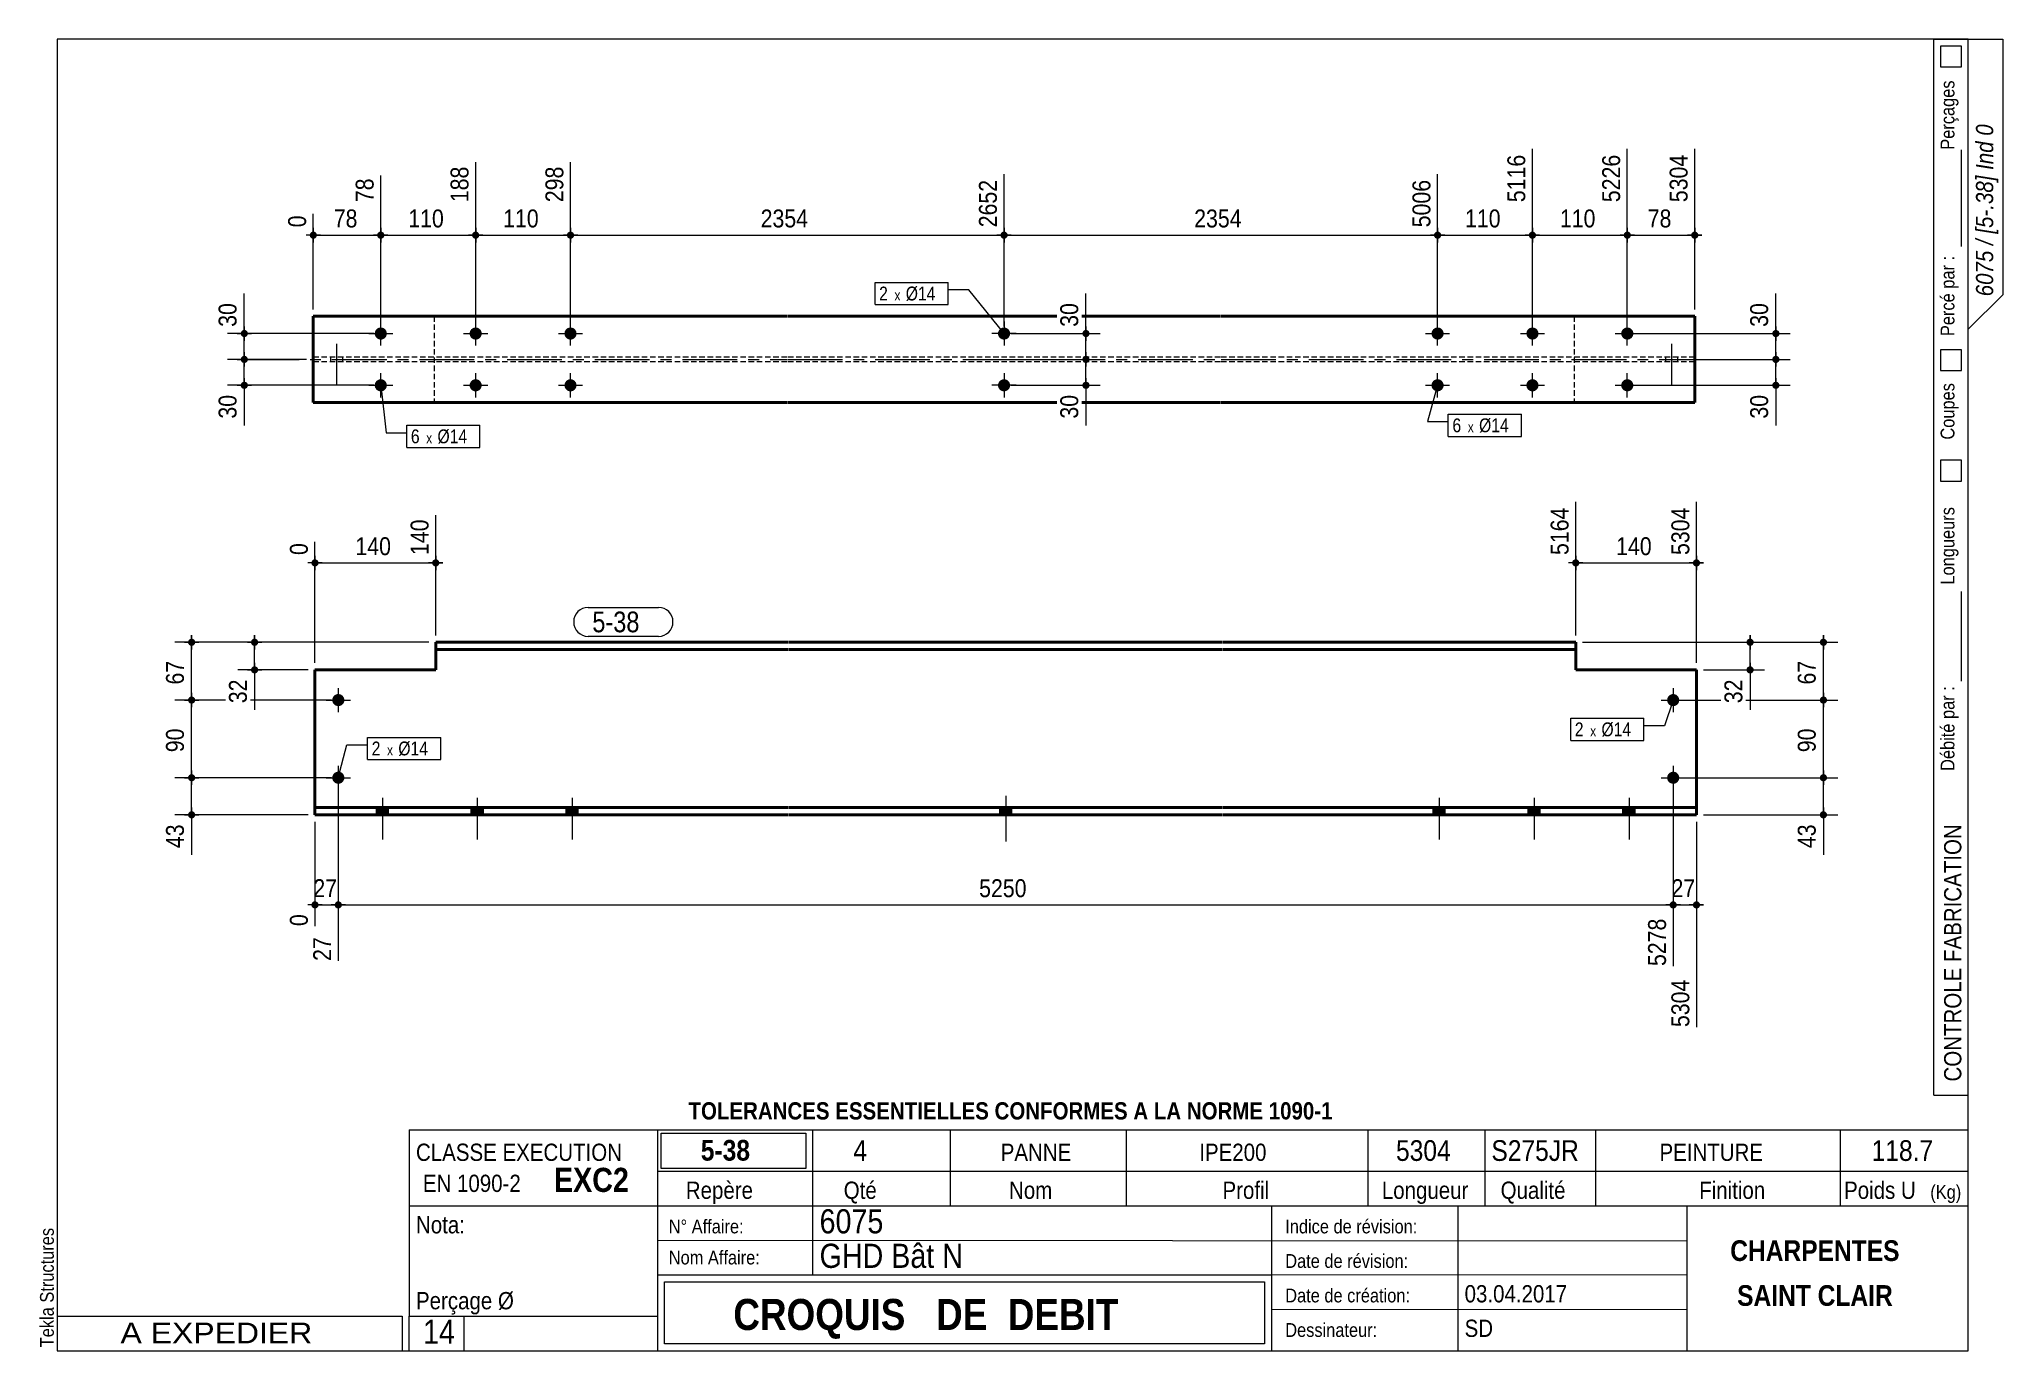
# Model space of a CAD drawing. Header units: millimetres. Extents: x 2 to 287, y 5 to 195.
import ezdxf

# ---------------------------------------------------------------- set-up
doc = ezdxf.new("R2010")
doc.units = ezdxf.units.MM
for name, pattern in [('AXES', [12.7, 7.9375, -1.5875, 1.5875, -1.5875]), ('CACHE2', [1.190625, 0.79375, -0.396875]), ('INTERROMPUX2', [9.525, 6.35, -3.175])]:
    doc.linetypes.add(name, pattern=pattern)
for name, color, linetype, lineweight in [('Autre type objet', 1, 'Continuous', 0), ('Axe', 1, 'Continuous', 0), ('Boulon', 7, 'Continuous', 0), ('Cache', 7, 'Continuous', 0), ('Cotation', 7, 'Continuous', 0), ('Désignation boulon', 3, 'Continuous', 0), ('Feuille dessin', 5, 'Continuous', 0), ('Piece', 2, 'Continuous', 0), ('Repère pièce', 3, 'Continuous', 0)]:
    doc.layers.add(name, color=color, linetype=linetype, lineweight=lineweight)
doc.styles.add('ARIAL', font='ARIAL.TTF')
doc.styles.add('ARIAL_BOLD', font='ARIALBD.TTF')
doc.styles.add('ARIAL_ITALIC', font='ARIALI.TTF')
doc.styles.add('ARIAL_NARROW', font='ARIAL.TTF')
doc.styles.add('COMIC_SANS_MS', font='COMIC.TTF')

# ---------------------------------------------------------------- blocks, each defined once
blk = doc.blocks.new('*A1')
at = {"layer": 'Boulon'}
blk.add_hatch(color=256, dxfattribs=at).paths.add_polyline_path([(141.61, 82.64), (141.61, 83.7), (143.36, 83.7), (143.36, 82.64)], flags=17)
blk.add_hatch(color=256, dxfattribs=at).paths.add_polyline_path([(141.61, 82.64), (141.61, 83.7), (143.36, 83.7), (143.36, 82.64)], flags=17)
at = {"layer": 'Boulon', "linetype": 'Continuous', "lineweight": 0}
for p, q in [((142.48, 85.39), (142.48, 78.76)), ((142.48, 85.39), (142.48, 78.76)), ((141.61, 82.64), (141.61, 83.7)), ((141.61, 82.64), (141.61, 83.7)), ((143.36, 82.64), (143.36, 83.7)), ((143.36, 82.64), (143.36, 83.7))]:
    blk.add_line(p, q, dxfattribs=at)
blk = doc.blocks.new('*A2')
at = {"layer": 'Boulon'}
for points in [[(206.2, 83.7), (206.2, 82.64), (204.45, 82.64), (204.45, 83.7)], [(206.2, 83.7), (206.2, 82.64), (204.45, 82.64), (204.45, 83.7)], [(219.95, 83.7), (219.95, 82.64), (218.2, 82.64), (218.2, 83.7)], [(219.95, 83.7), (219.95, 82.64), (218.2, 82.64), (218.2, 83.7)], [(233.7, 83.7), (233.7, 82.64), (231.95, 82.64), (231.95, 83.7)], [(233.7, 83.7), (233.7, 82.64), (231.95, 82.64), (231.95, 83.7)]]:
    blk.add_hatch(color=256, dxfattribs=at).paths.add_polyline_path(points, flags=17)
at = {"layer": 'Boulon', "linetype": 'Continuous', "lineweight": 0}
for p, q in [((204.45, 82.64), (204.45, 83.7)), ((204.45, 82.64), (204.45, 83.7)), ((205.33, 85.08), (205.33, 79.08)), ((205.33, 85.08), (205.33, 79.08)), ((206.2, 82.64), (206.2, 83.7)), ((206.2, 82.64), (206.2, 83.7)), ((218.2, 82.64), (218.2, 83.7)), ((218.2, 82.64), (218.2, 83.7)), ((219.08, 85.08), (219.08, 79.08)), ((219.08, 85.08), (219.08, 79.08)), ((219.95, 82.64), (219.95, 83.7)), ((219.95, 82.64), (219.95, 83.7)), ((231.95, 82.64), (231.95, 83.7)), ((231.95, 82.64), (231.95, 83.7)), ((232.83, 85.08), (232.83, 79.08)), ((232.83, 85.08), (232.83, 79.08)), ((233.7, 82.64), (233.7, 83.7)), ((233.7, 82.64), (233.7, 83.7))]:
    blk.add_line(p, q, dxfattribs=at)
blk = doc.blocks.new('*A3')
at = {"layer": 'Boulon'}
for points in [[(53.02, 83.7), (53.02, 82.64), (51.27, 82.64), (51.27, 83.7)], [(53.02, 83.7), (53.02, 82.64), (51.27, 82.64), (51.27, 83.7)], [(66.77, 83.7), (66.77, 82.64), (65.02, 82.64), (65.02, 83.7)], [(66.77, 83.7), (66.77, 82.64), (65.02, 82.64), (65.02, 83.7)], [(80.52, 83.7), (80.52, 82.64), (78.77, 82.64), (78.77, 83.7)], [(80.52, 83.7), (80.52, 82.64), (78.77, 82.64), (78.77, 83.7)]]:
    blk.add_hatch(color=256, dxfattribs=at).paths.add_polyline_path(points, flags=17)
at = {"layer": 'Boulon', "linetype": 'Continuous', "lineweight": 0}
for p, q in [((51.27, 82.64), (51.27, 83.7)), ((51.27, 82.64), (51.27, 83.7)), ((52.14, 85.08), (52.14, 79.08)), ((52.14, 85.08), (52.14, 79.08)), ((53.02, 82.64), (53.02, 83.7)), ((53.02, 82.64), (53.02, 83.7)), ((65.02, 82.64), (65.02, 83.7)), ((65.02, 82.64), (65.02, 83.7)), ((65.89, 85.08), (65.89, 79.08)), ((65.89, 85.08), (65.89, 79.08)), ((66.77, 82.64), (66.77, 83.7)), ((66.77, 82.64), (66.77, 83.7)), ((78.77, 82.64), (78.77, 83.7)), ((78.77, 82.64), (78.77, 83.7)), ((79.64, 85.08), (79.64, 79.08)), ((79.64, 85.08), (79.64, 79.08)), ((80.52, 82.64), (80.52, 83.7)), ((80.52, 82.64), (80.52, 83.7))]:
    blk.add_line(p, q, dxfattribs=at)
blk = doc.blocks.new('*A4')
at = {"layer": 'Boulon'}
for points in [[(238.36, 99.31), (238.36, 99.35), (238.37, 99.39), (238.37, 99.43), (238.38, 99.48), (238.4, 99.52), (238.41, 99.56), (238.42, 99.6), (238.44, 99.64), (238.46, 99.68), (238.48, 99.71), (238.51, 99.75), (238.53, 99.79), (238.56, 99.82), (238.58, 99.85), (238.61, 99.88), (238.65, 99.91), (238.68, 99.94), (238.71, 99.97), (238.75, 99.99), (238.78, 100.01), (238.82, 100.04), (238.86, 100.05), (238.9, 100.07), (238.94, 100.09), (238.98, 100.1), (239.02, 100.11), (239.06, 100.12), (239.1, 100.13), (239.15, 100.13), (239.19, 100.14), (239.23, 100.14), (239.28, 100.14), (239.32, 100.13), (239.36, 100.13), (239.4, 100.12), (239.45, 100.11), (239.49, 100.1), (239.53, 100.09), (239.57, 100.07), (239.61, 100.05), (239.65, 100.04), (239.68, 100.01), (239.72, 99.99), (239.75, 99.97), (239.79, 99.94), (239.82, 99.91), (239.85, 99.88), (239.88, 99.85), (239.91, 99.82), (239.94, 99.79), (239.96, 99.75), (239.98, 99.71), (240, 99.68), (240.02, 99.64), (240.04, 99.6), (240.06, 99.56), (240.07, 99.52), (240.08, 99.48), (240.09, 99.43), (240.1, 99.39), (240.1, 99.35), (240.11, 99.31), (240.11, 99.26), (240.11, 99.22), (240.1, 99.18), (240.1, 99.14), (240.09, 99.09), (240.08, 99.05), (240.07, 99.01), (240.06, 98.97), (240.04, 98.93), (240.02, 98.89), (240, 98.85), (239.98, 98.81), (239.96, 98.78), (239.94, 98.74), (239.91, 98.71), (239.88, 98.68), (239.85, 98.65), (239.82, 98.62), (239.79, 98.59), (239.75, 98.56), (239.72, 98.54), (239.68, 98.51), (239.65, 98.49), (239.61, 98.47), (239.57, 98.46), (239.53, 98.44), (239.49, 98.43), (239.45, 98.42), (239.4, 98.41), (239.36, 98.4), (239.32, 98.39), (239.28, 98.39), (239.23, 98.39), (239.19, 98.39), (239.15, 98.39), (239.1, 98.4), (239.06, 98.41), (239.02, 98.42), (238.98, 98.43), (238.94, 98.44), (238.9, 98.46), (238.86, 98.47), (238.82, 98.49), (238.78, 98.51), (238.75, 98.54), (238.71, 98.56), (238.68, 98.59), (238.65, 98.62), (238.61, 98.65), (238.58, 98.68), (238.56, 98.71), (238.53, 98.74), (238.51, 98.78), (238.48, 98.81), (238.46, 98.85), (238.44, 98.89), (238.42, 98.93), (238.41, 98.97), (238.4, 99.01), (238.38, 99.05), (238.37, 99.09), (238.37, 99.14), (238.36, 99.18), (238.36, 99.22), (238.36, 99.26)], [(238.36, 88.06), (238.36, 88.1), (238.37, 88.14), (238.37, 88.18), (238.38, 88.23), (238.4, 88.27), (238.41, 88.31), (238.42, 88.35), (238.44, 88.39), (238.46, 88.43), (238.48, 88.46), (238.51, 88.5), (238.53, 88.54), (238.56, 88.57), (238.58, 88.6), (238.61, 88.63), (238.65, 88.66), (238.68, 88.69), (238.71, 88.72), (238.75, 88.74), (238.78, 88.76), (238.82, 88.79), (238.86, 88.8), (238.9, 88.82), (238.94, 88.84), (238.98, 88.85), (239.02, 88.86), (239.06, 88.87), (239.1, 88.88), (239.15, 88.88), (239.19, 88.89), (239.23, 88.89), (239.28, 88.89), (239.32, 88.88), (239.36, 88.88), (239.4, 88.87), (239.45, 88.86), (239.49, 88.85), (239.53, 88.84), (239.57, 88.82), (239.61, 88.8), (239.65, 88.79), (239.68, 88.76), (239.72, 88.74), (239.75, 88.72), (239.79, 88.69), (239.82, 88.66), (239.85, 88.63), (239.88, 88.6), (239.91, 88.57), (239.94, 88.54), (239.96, 88.5), (239.98, 88.46), (240, 88.43), (240.02, 88.39), (240.04, 88.35), (240.06, 88.31), (240.07, 88.27), (240.08, 88.23), (240.09, 88.18), (240.1, 88.14), (240.1, 88.1), (240.11, 88.06), (240.11, 88.01), (240.11, 87.97), (240.1, 87.93), (240.1, 87.89), (240.09, 87.84), (240.08, 87.8), (240.07, 87.76), (240.06, 87.72), (240.04, 87.68), (240.02, 87.64), (240, 87.6), (239.98, 87.56), (239.96, 87.53), (239.94, 87.49), (239.91, 87.46), (239.88, 87.43), (239.85, 87.4), (239.82, 87.37), (239.79, 87.34), (239.75, 87.31), (239.72, 87.29), (239.68, 87.26), (239.65, 87.24), (239.61, 87.22), (239.57, 87.21), (239.53, 87.19), (239.49, 87.18), (239.45, 87.17), (239.4, 87.16), (239.36, 87.15), (239.32, 87.14), (239.28, 87.14), (239.23, 87.14), (239.19, 87.14), (239.15, 87.14), (239.1, 87.15), (239.06, 87.16), (239.02, 87.17), (238.98, 87.18), (238.94, 87.19), (238.9, 87.21), (238.86, 87.22), (238.82, 87.24), (238.78, 87.26), (238.75, 87.29), (238.71, 87.31), (238.68, 87.34), (238.65, 87.37), (238.61, 87.4), (238.58, 87.43), (238.56, 87.46), (238.53, 87.49), (238.51, 87.53), (238.48, 87.56), (238.46, 87.6), (238.44, 87.64), (238.42, 87.68), (238.41, 87.72), (238.4, 87.76), (238.38, 87.8), (238.37, 87.84), (238.37, 87.89), (238.36, 87.93), (238.36, 87.97), (238.36, 88.01)]]:
    blk.add_hatch(color=256, dxfattribs=at).paths.add_polyline_path(points, flags=17)
at = {"layer": 'Boulon', "linetype": 'Continuous', "lineweight": 0}
for p, q in [((239.23, 101.01), (239.23, 97.51)), ((237.48, 99.26), (240.98, 99.26)), ((239.23, 89.76), (239.23, 86.26)), ((237.48, 88.01), (240.98, 88.01))]:
    blk.add_line(p, q, dxfattribs=at)
blk = doc.blocks.new('*A5')
at = {"layer": 'Boulon'}
for points in [[(44.86, 99.31), (44.87, 99.35), (44.87, 99.39), (44.88, 99.43), (44.89, 99.48), (44.9, 99.52), (44.91, 99.56), (44.93, 99.6), (44.95, 99.64), (44.97, 99.68), (44.99, 99.71), (45.01, 99.75), (45.03, 99.79), (45.06, 99.82), (45.09, 99.85), (45.12, 99.88), (45.15, 99.91), (45.18, 99.94), (45.22, 99.97), (45.25, 99.99), (45.29, 100.01), (45.32, 100.04), (45.36, 100.05), (45.4, 100.07), (45.44, 100.09), (45.48, 100.1), (45.52, 100.11), (45.57, 100.12), (45.61, 100.13), (45.65, 100.13), (45.69, 100.14), (45.74, 100.14), (45.78, 100.14), (45.82, 100.13), (45.87, 100.13), (45.91, 100.12), (45.95, 100.11), (45.99, 100.1), (46.03, 100.09), (46.07, 100.07), (46.11, 100.05), (46.15, 100.04), (46.19, 100.01), (46.22, 99.99), (46.26, 99.97), (46.29, 99.94), (46.32, 99.91), (46.36, 99.88), (46.39, 99.85), (46.41, 99.82), (46.44, 99.79), (46.46, 99.75), (46.49, 99.71), (46.51, 99.68), (46.53, 99.64), (46.55, 99.6), (46.56, 99.56), (46.57, 99.52), (46.59, 99.48), (46.6, 99.43), (46.6, 99.39), (46.61, 99.35), (46.61, 99.31), (46.61, 99.26), (46.61, 99.22), (46.61, 99.18), (46.6, 99.14), (46.6, 99.09), (46.59, 99.05), (46.57, 99.01), (46.56, 98.97), (46.55, 98.93), (46.53, 98.89), (46.51, 98.85), (46.49, 98.81), (46.46, 98.78), (46.44, 98.74), (46.41, 98.71), (46.39, 98.68), (46.36, 98.65), (46.32, 98.62), (46.29, 98.59), (46.26, 98.56), (46.22, 98.54), (46.19, 98.51), (46.15, 98.49), (46.11, 98.47), (46.07, 98.46), (46.03, 98.44), (45.99, 98.43), (45.95, 98.42), (45.91, 98.41), (45.87, 98.4), (45.82, 98.39), (45.78, 98.39), (45.74, 98.39), (45.69, 98.39), (45.65, 98.39), (45.61, 98.4), (45.57, 98.41), (45.52, 98.42), (45.48, 98.43), (45.44, 98.44), (45.4, 98.46), (45.36, 98.47), (45.32, 98.49), (45.29, 98.51), (45.25, 98.54), (45.22, 98.56), (45.18, 98.59), (45.15, 98.62), (45.12, 98.65), (45.09, 98.68), (45.06, 98.71), (45.03, 98.74), (45.01, 98.78), (44.99, 98.81), (44.97, 98.85), (44.95, 98.89), (44.93, 98.93), (44.91, 98.97), (44.9, 99.01), (44.89, 99.05), (44.88, 99.09), (44.87, 99.14), (44.87, 99.18), (44.86, 99.22), (44.86, 99.26)], [(44.86, 88.06), (44.87, 88.1), (44.87, 88.14), (44.88, 88.18), (44.89, 88.23), (44.9, 88.27), (44.91, 88.31), (44.93, 88.35), (44.95, 88.39), (44.97, 88.43), (44.99, 88.46), (45.01, 88.5), (45.03, 88.54), (45.06, 88.57), (45.09, 88.6), (45.12, 88.63), (45.15, 88.66), (45.18, 88.69), (45.22, 88.72), (45.25, 88.74), (45.29, 88.76), (45.32, 88.79), (45.36, 88.8), (45.4, 88.82), (45.44, 88.84), (45.48, 88.85), (45.52, 88.86), (45.57, 88.87), (45.61, 88.88), (45.65, 88.88), (45.69, 88.89), (45.74, 88.89), (45.78, 88.89), (45.82, 88.88), (45.87, 88.88), (45.91, 88.87), (45.95, 88.86), (45.99, 88.85), (46.03, 88.84), (46.07, 88.82), (46.11, 88.8), (46.15, 88.79), (46.19, 88.76), (46.22, 88.74), (46.26, 88.72), (46.29, 88.69), (46.32, 88.66), (46.36, 88.63), (46.39, 88.6), (46.41, 88.57), (46.44, 88.54), (46.46, 88.5), (46.49, 88.46), (46.51, 88.43), (46.53, 88.39), (46.55, 88.35), (46.56, 88.31), (46.57, 88.27), (46.59, 88.23), (46.6, 88.18), (46.6, 88.14), (46.61, 88.1), (46.61, 88.06), (46.61, 88.01), (46.61, 87.97), (46.61, 87.93), (46.6, 87.89), (46.6, 87.84), (46.59, 87.8), (46.57, 87.76), (46.56, 87.72), (46.55, 87.68), (46.53, 87.64), (46.51, 87.6), (46.49, 87.56), (46.46, 87.53), (46.44, 87.49), (46.41, 87.46), (46.39, 87.43), (46.36, 87.4), (46.32, 87.37), (46.29, 87.34), (46.26, 87.31), (46.22, 87.29), (46.19, 87.26), (46.15, 87.24), (46.11, 87.22), (46.07, 87.21), (46.03, 87.19), (45.99, 87.18), (45.95, 87.17), (45.91, 87.16), (45.87, 87.15), (45.82, 87.14), (45.78, 87.14), (45.74, 87.14), (45.69, 87.14), (45.65, 87.14), (45.61, 87.15), (45.57, 87.16), (45.52, 87.17), (45.48, 87.18), (45.44, 87.19), (45.4, 87.21), (45.36, 87.22), (45.32, 87.24), (45.29, 87.26), (45.25, 87.29), (45.22, 87.31), (45.18, 87.34), (45.15, 87.37), (45.12, 87.4), (45.09, 87.43), (45.06, 87.46), (45.03, 87.49), (45.01, 87.53), (44.99, 87.56), (44.97, 87.6), (44.95, 87.64), (44.93, 87.68), (44.91, 87.72), (44.9, 87.76), (44.89, 87.8), (44.88, 87.84), (44.87, 87.89), (44.87, 87.93), (44.86, 87.97), (44.86, 88.01)]]:
    blk.add_hatch(color=256, dxfattribs=at).paths.add_polyline_path(points, flags=17)
at = {"layer": 'Boulon', "linetype": 'Continuous', "lineweight": 0}
for p, q in [((45.74, 101.01), (45.74, 97.51)), ((43.99, 99.26), (47.49, 99.26)), ((45.74, 89.76), (45.74, 86.26)), ((43.99, 88.01), (47.49, 88.01))]:
    blk.add_line(p, q, dxfattribs=at)
blk = doc.blocks.new('*A6')
at = {"layer": 'Cache', "color": 7, "linetype": 'CACHE2', "lineweight": 20}
blk.add_line((242.606961, 82.638728), (242.606961, 83.701228), dxfattribs=at)
at = {"layer": 'Piece', "color": 2, "linetype": 'Continuous', "lineweight": 40}
for p, q in [((59.860823, 107.638728), (59.860823, 103.638728)), ((111.013279, 107.638728), (59.860823, 107.638728)), ((111.013279, 106.576228), (59.860823, 106.576228)), ((173.855693, 107.638728), (111.113279, 107.638728)), ((173.855693, 106.576228), (111.113279, 106.576228)), ((225.106961, 107.638728), (173.955693, 107.638728)), ((225.106961, 106.576228), (173.955693, 106.576228)), ((225.106961, 103.638728), (225.106961, 107.638728)), ((59.860823, 103.638728), (42.359633, 103.638728)), ((42.359633, 83.701228), (42.359633, 103.638728)), ((242.606961, 103.638728), (225.106961, 103.638728)), ((242.606961, 83.701228), (242.606961, 103.638728)), ((42.359633, 82.638728), (42.359633, 83.701228)), ((42.359633, 83.701228), (111.013279, 83.701228)), ((111.013279, 82.638728), (42.359633, 82.638728)), ((111.113279, 83.701228), (173.855693, 83.701228)), ((173.855693, 82.638728), (111.113279, 82.638728)), ((173.955693, 83.701228), (242.606961, 83.701228)), ((242.606961, 82.638728), (173.955693, 82.638728)), ((242.606961, 83.701228), (242.606961, 82.638728))]:
    blk.add_line(p, q, dxfattribs=at)
blk = doc.blocks.new('*A7')
at = {"layer": 'Boulon'}
for points in [[(141.37, 152.41), (141.37, 152.45), (141.37, 152.5), (141.38, 152.54), (141.39, 152.58), (141.4, 152.62), (141.42, 152.66), (141.43, 152.7), (141.45, 152.74), (141.47, 152.78), (141.49, 152.82), (141.51, 152.85), (141.54, 152.89), (141.56, 152.92), (141.59, 152.96), (141.62, 152.99), (141.65, 153.02), (141.68, 153.04), (141.72, 153.07), (141.75, 153.1), (141.79, 153.12), (141.83, 153.14), (141.87, 153.16), (141.9, 153.18), (141.94, 153.19), (141.99, 153.21), (142.03, 153.22), (142.07, 153.23), (142.11, 153.23), (142.15, 153.24), (142.2, 153.24), (142.24, 153.24), (142.28, 153.24), (142.33, 153.24), (142.37, 153.23), (142.41, 153.23), (142.45, 153.22), (142.49, 153.21), (142.53, 153.19), (142.57, 153.18), (142.61, 153.16), (142.65, 153.14), (142.69, 153.12), (142.73, 153.1), (142.76, 153.07), (142.79, 153.04), (142.83, 153.02), (142.86, 152.99), (142.89, 152.96), (142.92, 152.92), (142.94, 152.89), (142.97, 152.85), (142.99, 152.82), (143.01, 152.78), (143.03, 152.74), (143.05, 152.7), (143.06, 152.66), (143.08, 152.62), (143.09, 152.58), (143.1, 152.54), (143.11, 152.5), (143.11, 152.45), (143.11, 152.41), (143.11, 152.37), (143.11, 152.32), (143.11, 152.28), (143.11, 152.24), (143.1, 152.2), (143.09, 152.16), (143.08, 152.11), (143.06, 152.07), (143.05, 152.03), (143.03, 151.99), (143.01, 151.96), (142.99, 151.92), (142.97, 151.88), (142.94, 151.85), (142.92, 151.81), (142.89, 151.78), (142.86, 151.75), (142.83, 151.72), (142.79, 151.69), (142.76, 151.66), (142.73, 151.64), (142.69, 151.62), (142.65, 151.6), (142.61, 151.58), (142.57, 151.56), (142.53, 151.54), (142.49, 151.53), (142.45, 151.52), (142.41, 151.51), (142.37, 151.5), (142.33, 151.5), (142.28, 151.49), (142.24, 151.49), (142.2, 151.49), (142.15, 151.5), (142.11, 151.5), (142.07, 151.51), (142.03, 151.52), (141.99, 151.53), (141.94, 151.54), (141.9, 151.56), (141.87, 151.58), (141.83, 151.6), (141.79, 151.62), (141.75, 151.64), (141.72, 151.66), (141.68, 151.69), (141.65, 151.72), (141.62, 151.75), (141.59, 151.78), (141.56, 151.81), (141.54, 151.85), (141.51, 151.88), (141.49, 151.92), (141.47, 151.96), (141.45, 151.99), (141.43, 152.03), (141.42, 152.07), (141.4, 152.11), (141.39, 152.16), (141.38, 152.2), (141.37, 152.24), (141.37, 152.28), (141.37, 152.32), (141.36, 152.37)], [(141.37, 144.91), (141.37, 144.95), (141.37, 145), (141.38, 145.04), (141.39, 145.08), (141.4, 145.12), (141.42, 145.16), (141.43, 145.2), (141.45, 145.24), (141.47, 145.28), (141.49, 145.32), (141.51, 145.35), (141.54, 145.39), (141.56, 145.42), (141.59, 145.46), (141.62, 145.49), (141.65, 145.52), (141.68, 145.54), (141.72, 145.57), (141.75, 145.6), (141.79, 145.62), (141.83, 145.64), (141.87, 145.66), (141.9, 145.68), (141.94, 145.69), (141.99, 145.71), (142.03, 145.72), (142.07, 145.73), (142.11, 145.73), (142.15, 145.74), (142.2, 145.74), (142.24, 145.74), (142.28, 145.74), (142.33, 145.74), (142.37, 145.73), (142.41, 145.73), (142.45, 145.72), (142.49, 145.71), (142.53, 145.69), (142.57, 145.68), (142.61, 145.66), (142.65, 145.64), (142.69, 145.62), (142.73, 145.6), (142.76, 145.57), (142.79, 145.54), (142.83, 145.52), (142.86, 145.49), (142.89, 145.46), (142.92, 145.42), (142.94, 145.39), (142.97, 145.35), (142.99, 145.32), (143.01, 145.28), (143.03, 145.24), (143.05, 145.2), (143.06, 145.16), (143.08, 145.12), (143.09, 145.08), (143.1, 145.04), (143.11, 145), (143.11, 144.95), (143.11, 144.91), (143.11, 144.87), (143.11, 144.82), (143.11, 144.78), (143.11, 144.74), (143.1, 144.7), (143.09, 144.66), (143.08, 144.61), (143.06, 144.57), (143.05, 144.53), (143.03, 144.49), (143.01, 144.46), (142.99, 144.42), (142.97, 144.38), (142.94, 144.35), (142.92, 144.31), (142.89, 144.28), (142.86, 144.25), (142.83, 144.22), (142.79, 144.19), (142.76, 144.16), (142.73, 144.14), (142.69, 144.12), (142.65, 144.1), (142.61, 144.08), (142.57, 144.06), (142.53, 144.04), (142.49, 144.03), (142.45, 144.02), (142.41, 144.01), (142.37, 144), (142.33, 144), (142.28, 143.99), (142.24, 143.99), (142.2, 143.99), (142.15, 144), (142.11, 144), (142.07, 144.01), (142.03, 144.02), (141.99, 144.03), (141.94, 144.04), (141.9, 144.06), (141.87, 144.08), (141.83, 144.1), (141.79, 144.12), (141.75, 144.14), (141.72, 144.16), (141.68, 144.19), (141.65, 144.22), (141.62, 144.25), (141.59, 144.28), (141.56, 144.31), (141.54, 144.35), (141.51, 144.38), (141.49, 144.42), (141.47, 144.46), (141.45, 144.49), (141.43, 144.53), (141.42, 144.57), (141.4, 144.61), (141.39, 144.66), (141.38, 144.7), (141.37, 144.74), (141.37, 144.78), (141.37, 144.82), (141.36, 144.87)]]:
    blk.add_hatch(color=256, dxfattribs=at).paths.add_polyline_path(points, flags=17)
at = {"layer": 'Boulon', "linetype": 'Continuous', "lineweight": 0}
for p, q in [((142.24, 154.12), (142.24, 150.62)), ((143.99, 152.37), (140.49, 152.37)), ((142.24, 146.62), (142.24, 143.12)), ((143.99, 144.87), (140.49, 144.87))]:
    blk.add_line(p, q, dxfattribs=at)
blk = doc.blocks.new('*A8')
at = {"layer": 'Boulon'}
for points in [[(205.96, 152.33), (205.95, 152.28), (205.95, 152.24), (205.94, 152.2), (205.93, 152.16), (205.92, 152.11), (205.91, 152.07), (205.89, 152.03), (205.87, 151.99), (205.85, 151.96), (205.83, 151.92), (205.81, 151.88), (205.78, 151.85), (205.76, 151.81), (205.73, 151.78), (205.7, 151.75), (205.67, 151.72), (205.64, 151.69), (205.6, 151.67), (205.57, 151.64), (205.53, 151.62), (205.49, 151.6), (205.46, 151.58), (205.42, 151.56), (205.38, 151.54), (205.34, 151.53), (205.29, 151.52), (205.25, 151.51), (205.21, 151.5), (205.17, 151.5), (205.13, 151.49), (205.08, 151.49), (205.04, 151.49), (205, 151.5), (204.95, 151.5), (204.91, 151.51), (204.87, 151.52), (204.83, 151.53), (204.79, 151.54), (204.75, 151.56), (204.71, 151.58), (204.67, 151.6), (204.63, 151.62), (204.6, 151.64), (204.56, 151.67), (204.53, 151.69), (204.49, 151.72), (204.46, 151.75), (204.43, 151.78), (204.41, 151.81), (204.38, 151.85), (204.35, 151.88), (204.33, 151.92), (204.31, 151.96), (204.29, 151.99), (204.27, 152.03), (204.26, 152.07), (204.24, 152.11), (204.23, 152.16), (204.22, 152.2), (204.22, 152.24), (204.21, 152.28), (204.21, 152.33), (204.21, 152.37), (204.21, 152.41), (204.21, 152.45), (204.22, 152.5), (204.22, 152.54), (204.23, 152.58), (204.24, 152.62), (204.26, 152.66), (204.27, 152.7), (204.29, 152.74), (204.31, 152.78), (204.33, 152.82), (204.35, 152.85), (204.38, 152.89), (204.41, 152.92), (204.43, 152.96), (204.46, 152.99), (204.49, 153.02), (204.53, 153.04), (204.56, 153.07), (204.6, 153.1), (204.63, 153.12), (204.67, 153.14), (204.71, 153.16), (204.75, 153.18), (204.79, 153.19), (204.83, 153.21), (204.87, 153.22), (204.91, 153.23), (204.95, 153.23), (205, 153.24), (205.04, 153.24), (205.08, 153.24), (205.13, 153.24), (205.17, 153.24), (205.21, 153.23), (205.25, 153.23), (205.29, 153.22), (205.34, 153.21), (205.38, 153.19), (205.42, 153.18), (205.46, 153.16), (205.49, 153.14), (205.53, 153.12), (205.57, 153.1), (205.6, 153.07), (205.64, 153.04), (205.67, 153.02), (205.7, 152.99), (205.73, 152.96), (205.76, 152.92), (205.78, 152.89), (205.81, 152.85), (205.83, 152.82), (205.85, 152.78), (205.87, 152.74), (205.89, 152.7), (205.91, 152.66), (205.92, 152.62), (205.93, 152.58), (205.94, 152.54), (205.95, 152.5), (205.95, 152.45), (205.96, 152.41), (205.96, 152.37)], [(219.71, 152.33), (219.7, 152.28), (219.7, 152.24), (219.69, 152.2), (219.68, 152.16), (219.67, 152.11), (219.66, 152.07), (219.64, 152.03), (219.62, 151.99), (219.6, 151.96), (219.58, 151.92), (219.56, 151.88), (219.53, 151.85), (219.51, 151.81), (219.48, 151.78), (219.45, 151.75), (219.42, 151.72), (219.39, 151.69), (219.35, 151.67), (219.32, 151.64), (219.28, 151.62), (219.24, 151.6), (219.21, 151.58), (219.17, 151.56), (219.13, 151.54), (219.09, 151.53), (219.04, 151.52), (219, 151.51), (218.96, 151.5), (218.92, 151.5), (218.88, 151.49), (218.83, 151.49), (218.79, 151.49), (218.75, 151.5), (218.7, 151.5), (218.66, 151.51), (218.62, 151.52), (218.58, 151.53), (218.54, 151.54), (218.5, 151.56), (218.46, 151.58), (218.42, 151.6), (218.38, 151.62), (218.35, 151.64), (218.31, 151.67), (218.28, 151.69), (218.24, 151.72), (218.21, 151.75), (218.18, 151.78), (218.16, 151.81), (218.13, 151.85), (218.1, 151.88), (218.08, 151.92), (218.06, 151.96), (218.04, 151.99), (218.02, 152.03), (218.01, 152.07), (217.99, 152.11), (217.98, 152.16), (217.97, 152.2), (217.97, 152.24), (217.96, 152.28), (217.96, 152.33), (217.96, 152.37), (217.96, 152.41), (217.96, 152.45), (217.97, 152.5), (217.97, 152.54), (217.98, 152.58), (217.99, 152.62), (218.01, 152.66), (218.02, 152.7), (218.04, 152.74), (218.06, 152.78), (218.08, 152.82), (218.1, 152.85), (218.13, 152.89), (218.16, 152.92), (218.18, 152.96), (218.21, 152.99), (218.24, 153.02), (218.28, 153.04), (218.31, 153.07), (218.35, 153.1), (218.38, 153.12), (218.42, 153.14), (218.46, 153.16), (218.5, 153.18), (218.54, 153.19), (218.58, 153.21), (218.62, 153.22), (218.66, 153.23), (218.7, 153.23), (218.75, 153.24), (218.79, 153.24), (218.83, 153.24), (218.88, 153.24), (218.92, 153.24), (218.96, 153.23), (219, 153.23), (219.04, 153.22), (219.09, 153.21), (219.13, 153.19), (219.17, 153.18), (219.21, 153.16), (219.24, 153.14), (219.28, 153.12), (219.32, 153.1), (219.35, 153.07), (219.39, 153.04), (219.42, 153.02), (219.45, 152.99), (219.48, 152.96), (219.51, 152.92), (219.53, 152.89), (219.56, 152.85), (219.58, 152.82), (219.6, 152.78), (219.62, 152.74), (219.64, 152.7), (219.66, 152.66), (219.67, 152.62), (219.68, 152.58), (219.69, 152.54), (219.7, 152.5), (219.7, 152.45), (219.71, 152.41), (219.71, 152.37)], [(233.46, 152.33), (233.45, 152.28), (233.45, 152.24), (233.44, 152.2), (233.43, 152.16), (233.42, 152.11), (233.41, 152.07), (233.39, 152.03), (233.37, 151.99), (233.35, 151.96), (233.33, 151.92), (233.31, 151.88), (233.28, 151.85), (233.26, 151.81), (233.23, 151.78), (233.2, 151.75), (233.17, 151.72), (233.14, 151.69), (233.1, 151.67), (233.07, 151.64), (233.03, 151.62), (232.99, 151.6), (232.96, 151.58), (232.92, 151.56), (232.88, 151.54), (232.84, 151.53), (232.79, 151.52), (232.75, 151.51), (232.71, 151.5), (232.67, 151.5), (232.63, 151.49), (232.58, 151.49), (232.54, 151.49), (232.5, 151.5), (232.45, 151.5), (232.41, 151.51), (232.37, 151.52), (232.33, 151.53), (232.29, 151.54), (232.25, 151.56), (232.21, 151.58), (232.17, 151.6), (232.13, 151.62), (232.1, 151.64), (232.06, 151.67), (232.03, 151.69), (231.99, 151.72), (231.96, 151.75), (231.93, 151.78), (231.91, 151.81), (231.88, 151.85), (231.85, 151.88), (231.83, 151.92), (231.81, 151.96), (231.79, 151.99), (231.77, 152.03), (231.76, 152.07), (231.74, 152.11), (231.73, 152.16), (231.72, 152.2), (231.72, 152.24), (231.71, 152.28), (231.71, 152.33), (231.71, 152.37), (231.71, 152.41), (231.71, 152.45), (231.72, 152.5), (231.72, 152.54), (231.73, 152.58), (231.74, 152.62), (231.76, 152.66), (231.77, 152.7), (231.79, 152.74), (231.81, 152.78), (231.83, 152.82), (231.85, 152.85), (231.88, 152.89), (231.91, 152.92), (231.93, 152.96), (231.96, 152.99), (231.99, 153.02), (232.03, 153.04), (232.06, 153.07), (232.1, 153.1), (232.13, 153.12), (232.17, 153.14), (232.21, 153.16), (232.25, 153.18), (232.29, 153.19), (232.33, 153.21), (232.37, 153.22), (232.41, 153.23), (232.45, 153.23), (232.5, 153.24), (232.54, 153.24), (232.58, 153.24), (232.63, 153.24), (232.67, 153.24), (232.71, 153.23), (232.75, 153.23), (232.79, 153.22), (232.84, 153.21), (232.88, 153.19), (232.92, 153.18), (232.96, 153.16), (232.99, 153.14), (233.03, 153.12), (233.07, 153.1), (233.1, 153.07), (233.14, 153.04), (233.17, 153.02), (233.2, 152.99), (233.23, 152.96), (233.26, 152.92), (233.28, 152.89), (233.31, 152.85), (233.33, 152.82), (233.35, 152.78), (233.37, 152.74), (233.39, 152.7), (233.41, 152.66), (233.42, 152.62), (233.43, 152.58), (233.44, 152.54), (233.45, 152.5), (233.45, 152.45), (233.46, 152.41), (233.46, 152.37)], [(205.96, 144.83), (205.95, 144.78), (205.95, 144.74), (205.94, 144.7), (205.93, 144.66), (205.92, 144.61), (205.91, 144.57), (205.89, 144.53), (205.87, 144.49), (205.85, 144.46), (205.83, 144.42), (205.81, 144.38), (205.78, 144.35), (205.76, 144.31), (205.73, 144.28), (205.7, 144.25), (205.67, 144.22), (205.64, 144.19), (205.6, 144.17), (205.57, 144.14), (205.53, 144.12), (205.49, 144.1), (205.46, 144.08), (205.42, 144.06), (205.38, 144.04), (205.34, 144.03), (205.29, 144.02), (205.25, 144.01), (205.21, 144), (205.17, 144), (205.13, 143.99), (205.08, 143.99), (205.04, 143.99), (205, 144), (204.95, 144), (204.91, 144.01), (204.87, 144.02), (204.83, 144.03), (204.79, 144.04), (204.75, 144.06), (204.71, 144.08), (204.67, 144.1), (204.63, 144.12), (204.6, 144.14), (204.56, 144.17), (204.53, 144.19), (204.49, 144.22), (204.46, 144.25), (204.43, 144.28), (204.41, 144.31), (204.38, 144.35), (204.35, 144.38), (204.33, 144.42), (204.31, 144.46), (204.29, 144.49), (204.27, 144.53), (204.26, 144.57), (204.24, 144.61), (204.23, 144.66), (204.22, 144.7), (204.22, 144.74), (204.21, 144.78), (204.21, 144.83), (204.21, 144.87), (204.21, 144.91), (204.21, 144.95), (204.22, 145), (204.22, 145.04), (204.23, 145.08), (204.24, 145.12), (204.26, 145.16), (204.27, 145.2), (204.29, 145.24), (204.31, 145.28), (204.33, 145.32), (204.35, 145.35), (204.38, 145.39), (204.41, 145.42), (204.43, 145.46), (204.46, 145.49), (204.49, 145.52), (204.53, 145.54), (204.56, 145.57), (204.6, 145.6), (204.63, 145.62), (204.67, 145.64), (204.71, 145.66), (204.75, 145.68), (204.79, 145.69), (204.83, 145.71), (204.87, 145.72), (204.91, 145.73), (204.95, 145.73), (205, 145.74), (205.04, 145.74), (205.08, 145.74), (205.13, 145.74), (205.17, 145.74), (205.21, 145.73), (205.25, 145.73), (205.29, 145.72), (205.34, 145.71), (205.38, 145.69), (205.42, 145.68), (205.46, 145.66), (205.49, 145.64), (205.53, 145.62), (205.57, 145.6), (205.6, 145.57), (205.64, 145.54), (205.67, 145.52), (205.7, 145.49), (205.73, 145.46), (205.76, 145.42), (205.78, 145.39), (205.81, 145.35), (205.83, 145.32), (205.85, 145.28), (205.87, 145.24), (205.89, 145.2), (205.91, 145.16), (205.92, 145.12), (205.93, 145.08), (205.94, 145.04), (205.95, 145), (205.95, 144.95), (205.96, 144.91), (205.96, 144.87)], [(219.71, 144.83), (219.7, 144.78), (219.7, 144.74), (219.69, 144.7), (219.68, 144.66), (219.67, 144.61), (219.66, 144.57), (219.64, 144.53), (219.62, 144.49), (219.6, 144.46), (219.58, 144.42), (219.56, 144.38), (219.53, 144.35), (219.51, 144.31), (219.48, 144.28), (219.45, 144.25), (219.42, 144.22), (219.39, 144.19), (219.35, 144.17), (219.32, 144.14), (219.28, 144.12), (219.24, 144.1), (219.21, 144.08), (219.17, 144.06), (219.13, 144.04), (219.09, 144.03), (219.04, 144.02), (219, 144.01), (218.96, 144), (218.92, 144), (218.88, 143.99), (218.83, 143.99), (218.79, 143.99), (218.75, 144), (218.7, 144), (218.66, 144.01), (218.62, 144.02), (218.58, 144.03), (218.54, 144.04), (218.5, 144.06), (218.46, 144.08), (218.42, 144.1), (218.38, 144.12), (218.35, 144.14), (218.31, 144.17), (218.28, 144.19), (218.24, 144.22), (218.21, 144.25), (218.18, 144.28), (218.16, 144.31), (218.13, 144.35), (218.1, 144.38), (218.08, 144.42), (218.06, 144.46), (218.04, 144.49), (218.02, 144.53), (218.01, 144.57), (217.99, 144.61), (217.98, 144.66), (217.97, 144.7), (217.97, 144.74), (217.96, 144.78), (217.96, 144.83), (217.96, 144.87), (217.96, 144.91), (217.96, 144.95), (217.97, 145), (217.97, 145.04), (217.98, 145.08), (217.99, 145.12), (218.01, 145.16), (218.02, 145.2), (218.04, 145.24), (218.06, 145.28), (218.08, 145.32), (218.1, 145.35), (218.13, 145.39), (218.16, 145.42), (218.18, 145.46), (218.21, 145.49), (218.24, 145.52), (218.28, 145.54), (218.31, 145.57), (218.35, 145.6), (218.38, 145.62), (218.42, 145.64), (218.46, 145.66), (218.5, 145.68), (218.54, 145.69), (218.58, 145.71), (218.62, 145.72), (218.66, 145.73), (218.7, 145.73), (218.75, 145.74), (218.79, 145.74), (218.83, 145.74), (218.88, 145.74), (218.92, 145.74), (218.96, 145.73), (219, 145.73), (219.04, 145.72), (219.09, 145.71), (219.13, 145.69), (219.17, 145.68), (219.21, 145.66), (219.24, 145.64), (219.28, 145.62), (219.32, 145.6), (219.35, 145.57), (219.39, 145.54), (219.42, 145.52), (219.45, 145.49), (219.48, 145.46), (219.51, 145.42), (219.53, 145.39), (219.56, 145.35), (219.58, 145.32), (219.6, 145.28), (219.62, 145.24), (219.64, 145.2), (219.66, 145.16), (219.67, 145.12), (219.68, 145.08), (219.69, 145.04), (219.7, 145), (219.7, 144.95), (219.71, 144.91), (219.71, 144.87)], [(233.46, 144.83), (233.45, 144.78), (233.45, 144.74), (233.44, 144.7), (233.43, 144.66), (233.42, 144.61), (233.41, 144.57), (233.39, 144.53), (233.37, 144.49), (233.35, 144.46), (233.33, 144.42), (233.31, 144.38), (233.28, 144.35), (233.26, 144.31), (233.23, 144.28), (233.2, 144.25), (233.17, 144.22), (233.14, 144.19), (233.1, 144.17), (233.07, 144.14), (233.03, 144.12), (232.99, 144.1), (232.96, 144.08), (232.92, 144.06), (232.88, 144.04), (232.84, 144.03), (232.79, 144.02), (232.75, 144.01), (232.71, 144), (232.67, 144), (232.63, 143.99), (232.58, 143.99), (232.54, 143.99), (232.5, 144), (232.45, 144), (232.41, 144.01), (232.37, 144.02), (232.33, 144.03), (232.29, 144.04), (232.25, 144.06), (232.21, 144.08), (232.17, 144.1), (232.13, 144.12), (232.1, 144.14), (232.06, 144.17), (232.03, 144.19), (231.99, 144.22), (231.96, 144.25), (231.93, 144.28), (231.91, 144.31), (231.88, 144.35), (231.85, 144.38), (231.83, 144.42), (231.81, 144.46), (231.79, 144.49), (231.77, 144.53), (231.76, 144.57), (231.74, 144.61), (231.73, 144.66), (231.72, 144.7), (231.72, 144.74), (231.71, 144.78), (231.71, 144.83), (231.71, 144.87), (231.71, 144.91), (231.71, 144.95), (231.72, 145), (231.72, 145.04), (231.73, 145.08), (231.74, 145.12), (231.76, 145.16), (231.77, 145.2), (231.79, 145.24), (231.81, 145.28), (231.83, 145.32), (231.85, 145.35), (231.88, 145.39), (231.91, 145.42), (231.93, 145.46), (231.96, 145.49), (231.99, 145.52), (232.03, 145.54), (232.06, 145.57), (232.1, 145.6), (232.13, 145.62), (232.17, 145.64), (232.21, 145.66), (232.25, 145.68), (232.29, 145.69), (232.33, 145.71), (232.37, 145.72), (232.41, 145.73), (232.45, 145.73), (232.5, 145.74), (232.54, 145.74), (232.58, 145.74), (232.63, 145.74), (232.67, 145.74), (232.71, 145.73), (232.75, 145.73), (232.79, 145.72), (232.84, 145.71), (232.88, 145.69), (232.92, 145.68), (232.96, 145.66), (232.99, 145.64), (233.03, 145.62), (233.07, 145.6), (233.1, 145.57), (233.14, 145.54), (233.17, 145.52), (233.2, 145.49), (233.23, 145.46), (233.26, 145.42), (233.28, 145.39), (233.31, 145.35), (233.33, 145.32), (233.35, 145.28), (233.37, 145.24), (233.39, 145.2), (233.41, 145.16), (233.42, 145.12), (233.43, 145.08), (233.44, 145.04), (233.45, 145), (233.45, 144.95), (233.46, 144.91), (233.46, 144.87)]]:
    blk.add_hatch(color=256, dxfattribs=at).paths.add_polyline_path(points, flags=17)
at = {"layer": 'Boulon', "linetype": 'Continuous', "lineweight": 0}
for p, q in [((205.08, 150.62), (205.08, 154.12)), ((218.83, 150.62), (218.83, 154.12)), ((232.58, 150.62), (232.58, 154.12)), ((203.33, 152.37), (206.83, 152.37)), ((217.08, 152.37), (220.58, 152.37)), ((230.83, 152.37), (234.33, 152.37)), ((205.08, 143.12), (205.08, 146.62)), ((218.83, 143.12), (218.83, 146.62)), ((232.58, 143.12), (232.58, 146.62)), ((203.33, 144.87), (206.83, 144.87)), ((217.08, 144.87), (220.58, 144.87)), ((230.83, 144.87), (234.33, 144.87))]:
    blk.add_line(p, q, dxfattribs=at)
blk = doc.blocks.new('*A9')
at = {"layer": 'Boulon'}
for points in [[(52.77, 152.33), (52.77, 152.28), (52.76, 152.24), (52.76, 152.2), (52.75, 152.16), (52.73, 152.11), (52.72, 152.07), (52.71, 152.03), (52.69, 151.99), (52.67, 151.96), (52.65, 151.92), (52.62, 151.88), (52.6, 151.85), (52.57, 151.81), (52.55, 151.78), (52.52, 151.75), (52.48, 151.72), (52.45, 151.69), (52.42, 151.67), (52.38, 151.64), (52.35, 151.62), (52.31, 151.6), (52.27, 151.58), (52.23, 151.56), (52.19, 151.54), (52.15, 151.53), (52.11, 151.52), (52.07, 151.51), (52.03, 151.5), (51.98, 151.5), (51.94, 151.49), (51.9, 151.49), (51.85, 151.49), (51.81, 151.5), (51.77, 151.5), (51.73, 151.51), (51.68, 151.52), (51.64, 151.53), (51.6, 151.54), (51.56, 151.56), (51.52, 151.58), (51.48, 151.6), (51.45, 151.62), (51.41, 151.64), (51.38, 151.67), (51.34, 151.69), (51.31, 151.72), (51.28, 151.75), (51.25, 151.78), (51.22, 151.81), (51.19, 151.85), (51.17, 151.88), (51.15, 151.92), (51.13, 151.96), (51.11, 151.99), (51.09, 152.03), (51.07, 152.07), (51.06, 152.11), (51.05, 152.16), (51.04, 152.2), (51.03, 152.24), (51.03, 152.28), (51.02, 152.33), (51.02, 152.37), (51.02, 152.41), (51.03, 152.45), (51.03, 152.5), (51.04, 152.54), (51.05, 152.58), (51.06, 152.62), (51.07, 152.66), (51.09, 152.7), (51.11, 152.74), (51.13, 152.78), (51.15, 152.82), (51.17, 152.85), (51.19, 152.89), (51.22, 152.92), (51.25, 152.96), (51.28, 152.99), (51.31, 153.02), (51.34, 153.04), (51.38, 153.07), (51.41, 153.1), (51.45, 153.12), (51.48, 153.14), (51.52, 153.16), (51.56, 153.18), (51.6, 153.19), (51.64, 153.21), (51.68, 153.22), (51.73, 153.23), (51.77, 153.23), (51.81, 153.24), (51.85, 153.24), (51.9, 153.24), (51.94, 153.24), (51.98, 153.24), (52.03, 153.23), (52.07, 153.23), (52.11, 153.22), (52.15, 153.21), (52.19, 153.19), (52.23, 153.18), (52.27, 153.16), (52.31, 153.14), (52.35, 153.12), (52.38, 153.1), (52.42, 153.07), (52.45, 153.04), (52.48, 153.02), (52.52, 152.99), (52.55, 152.96), (52.57, 152.92), (52.6, 152.89), (52.62, 152.85), (52.65, 152.82), (52.67, 152.78), (52.69, 152.74), (52.71, 152.7), (52.72, 152.66), (52.73, 152.62), (52.75, 152.58), (52.76, 152.54), (52.76, 152.5), (52.77, 152.45), (52.77, 152.41), (52.77, 152.37)], [(66.52, 152.33), (66.52, 152.28), (66.51, 152.24), (66.51, 152.2), (66.5, 152.16), (66.48, 152.11), (66.47, 152.07), (66.46, 152.03), (66.44, 151.99), (66.42, 151.96), (66.4, 151.92), (66.37, 151.88), (66.35, 151.85), (66.32, 151.81), (66.3, 151.78), (66.27, 151.75), (66.23, 151.72), (66.2, 151.69), (66.17, 151.67), (66.13, 151.64), (66.1, 151.62), (66.06, 151.6), (66.02, 151.58), (65.98, 151.56), (65.94, 151.54), (65.9, 151.53), (65.86, 151.52), (65.82, 151.51), (65.78, 151.5), (65.73, 151.5), (65.69, 151.49), (65.65, 151.49), (65.6, 151.49), (65.56, 151.5), (65.52, 151.5), (65.48, 151.51), (65.43, 151.52), (65.39, 151.53), (65.35, 151.54), (65.31, 151.56), (65.27, 151.58), (65.23, 151.6), (65.2, 151.62), (65.16, 151.64), (65.13, 151.67), (65.09, 151.69), (65.06, 151.72), (65.03, 151.75), (65, 151.78), (64.97, 151.81), (64.94, 151.85), (64.92, 151.88), (64.9, 151.92), (64.88, 151.96), (64.86, 151.99), (64.84, 152.03), (64.82, 152.07), (64.81, 152.11), (64.8, 152.16), (64.79, 152.2), (64.78, 152.24), (64.78, 152.28), (64.77, 152.33), (64.77, 152.37), (64.77, 152.41), (64.78, 152.45), (64.78, 152.5), (64.79, 152.54), (64.8, 152.58), (64.81, 152.62), (64.82, 152.66), (64.84, 152.7), (64.86, 152.74), (64.88, 152.78), (64.9, 152.82), (64.92, 152.85), (64.94, 152.89), (64.97, 152.92), (65, 152.96), (65.03, 152.99), (65.06, 153.02), (65.09, 153.04), (65.13, 153.07), (65.16, 153.1), (65.2, 153.12), (65.23, 153.14), (65.27, 153.16), (65.31, 153.18), (65.35, 153.19), (65.39, 153.21), (65.43, 153.22), (65.48, 153.23), (65.52, 153.23), (65.56, 153.24), (65.6, 153.24), (65.65, 153.24), (65.69, 153.24), (65.73, 153.24), (65.78, 153.23), (65.82, 153.23), (65.86, 153.22), (65.9, 153.21), (65.94, 153.19), (65.98, 153.18), (66.02, 153.16), (66.06, 153.14), (66.1, 153.12), (66.13, 153.1), (66.17, 153.07), (66.2, 153.04), (66.23, 153.02), (66.27, 152.99), (66.3, 152.96), (66.32, 152.92), (66.35, 152.89), (66.37, 152.85), (66.4, 152.82), (66.42, 152.78), (66.44, 152.74), (66.46, 152.7), (66.47, 152.66), (66.48, 152.62), (66.5, 152.58), (66.51, 152.54), (66.51, 152.5), (66.52, 152.45), (66.52, 152.41), (66.52, 152.37)], [(80.27, 152.33), (80.27, 152.28), (80.26, 152.24), (80.26, 152.2), (80.25, 152.16), (80.23, 152.11), (80.22, 152.07), (80.21, 152.03), (80.19, 151.99), (80.17, 151.96), (80.15, 151.92), (80.12, 151.88), (80.1, 151.85), (80.07, 151.81), (80.05, 151.78), (80.02, 151.75), (79.98, 151.72), (79.95, 151.69), (79.92, 151.67), (79.88, 151.64), (79.85, 151.62), (79.81, 151.6), (79.77, 151.58), (79.73, 151.56), (79.69, 151.54), (79.65, 151.53), (79.61, 151.52), (79.57, 151.51), (79.53, 151.5), (79.48, 151.5), (79.44, 151.49), (79.4, 151.49), (79.35, 151.49), (79.31, 151.5), (79.27, 151.5), (79.23, 151.51), (79.18, 151.52), (79.14, 151.53), (79.1, 151.54), (79.06, 151.56), (79.02, 151.58), (78.98, 151.6), (78.95, 151.62), (78.91, 151.64), (78.88, 151.67), (78.84, 151.69), (78.81, 151.72), (78.78, 151.75), (78.75, 151.78), (78.72, 151.81), (78.69, 151.85), (78.67, 151.88), (78.65, 151.92), (78.63, 151.96), (78.61, 151.99), (78.59, 152.03), (78.57, 152.07), (78.56, 152.11), (78.55, 152.16), (78.54, 152.2), (78.53, 152.24), (78.53, 152.28), (78.52, 152.33), (78.52, 152.37), (78.52, 152.41), (78.53, 152.45), (78.53, 152.5), (78.54, 152.54), (78.55, 152.58), (78.56, 152.62), (78.57, 152.66), (78.59, 152.7), (78.61, 152.74), (78.63, 152.78), (78.65, 152.82), (78.67, 152.85), (78.69, 152.89), (78.72, 152.92), (78.75, 152.96), (78.78, 152.99), (78.81, 153.02), (78.84, 153.04), (78.88, 153.07), (78.91, 153.1), (78.95, 153.12), (78.98, 153.14), (79.02, 153.16), (79.06, 153.18), (79.1, 153.19), (79.14, 153.21), (79.18, 153.22), (79.23, 153.23), (79.27, 153.23), (79.31, 153.24), (79.35, 153.24), (79.4, 153.24), (79.44, 153.24), (79.48, 153.24), (79.53, 153.23), (79.57, 153.23), (79.61, 153.22), (79.65, 153.21), (79.69, 153.19), (79.73, 153.18), (79.77, 153.16), (79.81, 153.14), (79.85, 153.12), (79.88, 153.1), (79.92, 153.07), (79.95, 153.04), (79.98, 153.02), (80.02, 152.99), (80.05, 152.96), (80.07, 152.92), (80.1, 152.89), (80.12, 152.85), (80.15, 152.82), (80.17, 152.78), (80.19, 152.74), (80.21, 152.7), (80.22, 152.66), (80.23, 152.62), (80.25, 152.58), (80.26, 152.54), (80.26, 152.5), (80.27, 152.45), (80.27, 152.41), (80.27, 152.37)], [(52.77, 144.83), (52.77, 144.78), (52.76, 144.74), (52.76, 144.7), (52.75, 144.66), (52.73, 144.61), (52.72, 144.57), (52.71, 144.53), (52.69, 144.49), (52.67, 144.46), (52.65, 144.42), (52.62, 144.38), (52.6, 144.35), (52.57, 144.31), (52.55, 144.28), (52.52, 144.25), (52.48, 144.22), (52.45, 144.19), (52.42, 144.17), (52.38, 144.14), (52.35, 144.12), (52.31, 144.1), (52.27, 144.08), (52.23, 144.06), (52.19, 144.04), (52.15, 144.03), (52.11, 144.02), (52.07, 144.01), (52.03, 144), (51.98, 144), (51.94, 143.99), (51.9, 143.99), (51.85, 143.99), (51.81, 144), (51.77, 144), (51.73, 144.01), (51.68, 144.02), (51.64, 144.03), (51.6, 144.04), (51.56, 144.06), (51.52, 144.08), (51.48, 144.1), (51.45, 144.12), (51.41, 144.14), (51.38, 144.17), (51.34, 144.19), (51.31, 144.22), (51.28, 144.25), (51.25, 144.28), (51.22, 144.31), (51.19, 144.35), (51.17, 144.38), (51.15, 144.42), (51.13, 144.46), (51.11, 144.49), (51.09, 144.53), (51.07, 144.57), (51.06, 144.61), (51.05, 144.66), (51.04, 144.7), (51.03, 144.74), (51.03, 144.78), (51.02, 144.83), (51.02, 144.87), (51.02, 144.91), (51.03, 144.95), (51.03, 145), (51.04, 145.04), (51.05, 145.08), (51.06, 145.12), (51.07, 145.16), (51.09, 145.2), (51.11, 145.24), (51.13, 145.28), (51.15, 145.32), (51.17, 145.35), (51.19, 145.39), (51.22, 145.42), (51.25, 145.46), (51.28, 145.49), (51.31, 145.52), (51.34, 145.54), (51.38, 145.57), (51.41, 145.6), (51.45, 145.62), (51.48, 145.64), (51.52, 145.66), (51.56, 145.68), (51.6, 145.69), (51.64, 145.71), (51.68, 145.72), (51.73, 145.73), (51.77, 145.73), (51.81, 145.74), (51.85, 145.74), (51.9, 145.74), (51.94, 145.74), (51.98, 145.74), (52.03, 145.73), (52.07, 145.73), (52.11, 145.72), (52.15, 145.71), (52.19, 145.69), (52.23, 145.68), (52.27, 145.66), (52.31, 145.64), (52.35, 145.62), (52.38, 145.6), (52.42, 145.57), (52.45, 145.54), (52.48, 145.52), (52.52, 145.49), (52.55, 145.46), (52.57, 145.42), (52.6, 145.39), (52.62, 145.35), (52.65, 145.32), (52.67, 145.28), (52.69, 145.24), (52.71, 145.2), (52.72, 145.16), (52.73, 145.12), (52.75, 145.08), (52.76, 145.04), (52.76, 145), (52.77, 144.95), (52.77, 144.91), (52.77, 144.87)], [(66.52, 144.83), (66.52, 144.78), (66.51, 144.74), (66.51, 144.7), (66.5, 144.66), (66.48, 144.61), (66.47, 144.57), (66.46, 144.53), (66.44, 144.49), (66.42, 144.46), (66.4, 144.42), (66.37, 144.38), (66.35, 144.35), (66.32, 144.31), (66.3, 144.28), (66.27, 144.25), (66.23, 144.22), (66.2, 144.19), (66.17, 144.17), (66.13, 144.14), (66.1, 144.12), (66.06, 144.1), (66.02, 144.08), (65.98, 144.06), (65.94, 144.04), (65.9, 144.03), (65.86, 144.02), (65.82, 144.01), (65.78, 144), (65.73, 144), (65.69, 143.99), (65.65, 143.99), (65.6, 143.99), (65.56, 144), (65.52, 144), (65.48, 144.01), (65.43, 144.02), (65.39, 144.03), (65.35, 144.04), (65.31, 144.06), (65.27, 144.08), (65.23, 144.1), (65.2, 144.12), (65.16, 144.14), (65.13, 144.17), (65.09, 144.19), (65.06, 144.22), (65.03, 144.25), (65, 144.28), (64.97, 144.31), (64.94, 144.35), (64.92, 144.38), (64.9, 144.42), (64.88, 144.46), (64.86, 144.49), (64.84, 144.53), (64.82, 144.57), (64.81, 144.61), (64.8, 144.66), (64.79, 144.7), (64.78, 144.74), (64.78, 144.78), (64.77, 144.83), (64.77, 144.87), (64.77, 144.91), (64.78, 144.95), (64.78, 145), (64.79, 145.04), (64.8, 145.08), (64.81, 145.12), (64.82, 145.16), (64.84, 145.2), (64.86, 145.24), (64.88, 145.28), (64.9, 145.32), (64.92, 145.35), (64.94, 145.39), (64.97, 145.42), (65, 145.46), (65.03, 145.49), (65.06, 145.52), (65.09, 145.54), (65.13, 145.57), (65.16, 145.6), (65.2, 145.62), (65.23, 145.64), (65.27, 145.66), (65.31, 145.68), (65.35, 145.69), (65.39, 145.71), (65.43, 145.72), (65.48, 145.73), (65.52, 145.73), (65.56, 145.74), (65.6, 145.74), (65.65, 145.74), (65.69, 145.74), (65.73, 145.74), (65.78, 145.73), (65.82, 145.73), (65.86, 145.72), (65.9, 145.71), (65.94, 145.69), (65.98, 145.68), (66.02, 145.66), (66.06, 145.64), (66.1, 145.62), (66.13, 145.6), (66.17, 145.57), (66.2, 145.54), (66.23, 145.52), (66.27, 145.49), (66.3, 145.46), (66.32, 145.42), (66.35, 145.39), (66.37, 145.35), (66.4, 145.32), (66.42, 145.28), (66.44, 145.24), (66.46, 145.2), (66.47, 145.16), (66.48, 145.12), (66.5, 145.08), (66.51, 145.04), (66.51, 145), (66.52, 144.95), (66.52, 144.91), (66.52, 144.87)], [(80.27, 144.83), (80.27, 144.78), (80.26, 144.74), (80.26, 144.7), (80.25, 144.66), (80.23, 144.61), (80.22, 144.57), (80.21, 144.53), (80.19, 144.49), (80.17, 144.46), (80.15, 144.42), (80.12, 144.38), (80.1, 144.35), (80.07, 144.31), (80.05, 144.28), (80.02, 144.25), (79.98, 144.22), (79.95, 144.19), (79.92, 144.17), (79.88, 144.14), (79.85, 144.12), (79.81, 144.1), (79.77, 144.08), (79.73, 144.06), (79.69, 144.04), (79.65, 144.03), (79.61, 144.02), (79.57, 144.01), (79.53, 144), (79.48, 144), (79.44, 143.99), (79.4, 143.99), (79.35, 143.99), (79.31, 144), (79.27, 144), (79.23, 144.01), (79.18, 144.02), (79.14, 144.03), (79.1, 144.04), (79.06, 144.06), (79.02, 144.08), (78.98, 144.1), (78.95, 144.12), (78.91, 144.14), (78.88, 144.17), (78.84, 144.19), (78.81, 144.22), (78.78, 144.25), (78.75, 144.28), (78.72, 144.31), (78.69, 144.35), (78.67, 144.38), (78.65, 144.42), (78.63, 144.46), (78.61, 144.49), (78.59, 144.53), (78.57, 144.57), (78.56, 144.61), (78.55, 144.66), (78.54, 144.7), (78.53, 144.74), (78.53, 144.78), (78.52, 144.83), (78.52, 144.87), (78.52, 144.91), (78.53, 144.95), (78.53, 145), (78.54, 145.04), (78.55, 145.08), (78.56, 145.12), (78.57, 145.16), (78.59, 145.2), (78.61, 145.24), (78.63, 145.28), (78.65, 145.32), (78.67, 145.35), (78.69, 145.39), (78.72, 145.42), (78.75, 145.46), (78.78, 145.49), (78.81, 145.52), (78.84, 145.54), (78.88, 145.57), (78.91, 145.6), (78.95, 145.62), (78.98, 145.64), (79.02, 145.66), (79.06, 145.68), (79.1, 145.69), (79.14, 145.71), (79.18, 145.72), (79.23, 145.73), (79.27, 145.73), (79.31, 145.74), (79.35, 145.74), (79.4, 145.74), (79.44, 145.74), (79.48, 145.74), (79.53, 145.73), (79.57, 145.73), (79.61, 145.72), (79.65, 145.71), (79.69, 145.69), (79.73, 145.68), (79.77, 145.66), (79.81, 145.64), (79.85, 145.62), (79.88, 145.6), (79.92, 145.57), (79.95, 145.54), (79.98, 145.52), (80.02, 145.49), (80.05, 145.46), (80.07, 145.42), (80.1, 145.39), (80.12, 145.35), (80.15, 145.32), (80.17, 145.28), (80.19, 145.24), (80.21, 145.2), (80.22, 145.16), (80.23, 145.12), (80.25, 145.08), (80.26, 145.04), (80.26, 145), (80.27, 144.95), (80.27, 144.91), (80.27, 144.87)]]:
    blk.add_hatch(color=256, dxfattribs=at).paths.add_polyline_path(points, flags=17)
at = {"layer": 'Boulon', "linetype": 'Continuous', "lineweight": 0}
for p, q in [((51.9, 150.62), (51.9, 154.12)), ((65.65, 150.62), (65.65, 154.12)), ((79.4, 150.62), (79.4, 154.12)), ((50.15, 152.37), (53.65, 152.37)), ((63.9, 152.37), (67.4, 152.37)), ((77.65, 152.37), (81.15, 152.37)), ((51.9, 143.12), (51.9, 146.62)), ((65.65, 143.12), (65.65, 146.62)), ((79.4, 143.12), (79.4, 146.62)), ((50.15, 144.87), (53.65, 144.87)), ((63.9, 144.87), (67.4, 144.87)), ((77.65, 144.87), (81.15, 144.87))]:
    blk.add_line(p, q, dxfattribs=at)
blk = doc.blocks.new('*A10')
at = {"layer": 'Boulon', "linetype": 'INTERROMPUX2', "lineweight": 0}
for p, q in [((238.988194, 150.867769), (238.988194, 144.867769)), ((238.988194, 150.867769), (238.988194, 144.867769)), ((238.113194, 148.967769), (238.113194, 148.267769)), ((238.113194, 148.967769), (238.113194, 148.267769)), ((239.863194, 148.967769), (239.863194, 148.267769)), ((239.863194, 148.967769), (239.863194, 148.267769))]:
    blk.add_line(p, q, dxfattribs=at)
blk = doc.blocks.new('*A11')
at = {"layer": 'Boulon', "linetype": 'INTERROMPUX2', "lineweight": 0}
for p, q in [((45.492089, 150.867769), (45.492089, 144.867769)), ((45.492089, 150.867769), (45.492089, 144.867769)), ((44.617089, 148.967769), (44.617089, 148.267769)), ((44.617089, 148.967769), (44.617089, 148.267769)), ((46.367089, 148.967769), (46.367089, 148.267769)), ((46.367089, 148.967769), (46.367089, 148.267769))]:
    blk.add_line(p, q, dxfattribs=at)
blk = doc.blocks.new('*A12')
at = {"layer": 'Axe', "color": 1, "linetype": 'AXES', "lineweight": 15}
for p, q in [((32.114848, 148.617769), (110.768494, 148.617769)), ((110.868494, 148.617769), (173.610908, 148.617769)), ((173.710908, 148.617769), (252.362176, 148.617769))]:
    blk.add_line(p, q, dxfattribs=at)
at = {"layer": 'Cache', "color": 7, "linetype": 'CACHE2', "lineweight": 20}
for p, q in [((59.616037, 154.867769), (59.616037, 142.367769)), ((224.862176, 154.867769), (224.862176, 142.367769)), ((110.768494, 148.967769), (42.114848, 148.967769)), ((110.768494, 148.267769), (42.114848, 148.267769)), ((173.610908, 148.967769), (110.868494, 148.967769)), ((173.610908, 148.267769), (110.868494, 148.267769)), ((242.362176, 148.967769), (173.710908, 148.967769)), ((242.362176, 148.267769), (173.710908, 148.267769))]:
    blk.add_line(p, q, dxfattribs=at)
at = {"layer": 'Piece', "color": 2, "linetype": 'Continuous', "lineweight": 40}
for p, q in [((42.114848, 142.367769), (42.114848, 154.867769)), ((42.114848, 154.867769), (110.768494, 154.867769)), ((110.868494, 154.867769), (149.874848, 154.867769)), ((153.514848, 154.867769), (173.610908, 154.867769)), ((173.710908, 154.867769), (242.362176, 154.867769)), ((242.362176, 154.867769), (242.362176, 142.367769)), ((110.768494, 142.367769), (42.114848, 142.367769)), ((149.874848, 142.367769), (110.868494, 142.367769)), ((173.610908, 142.367769), (153.514848, 142.367769)), ((242.362176, 142.367769), (173.710908, 142.367769))]:
    blk.add_line(p, q, dxfattribs=at)
blk = doc.blocks.new('*A13')
at = {"layer": 'Feuille dessin', "linetype": 'Continuous', "lineweight": 0}
for p, q in [((282, 195), (5, 195)), ((5, 195), (5, 5)), ((282, 5), (282, 195)), ((5, 5), (282, 5))]:
    blk.add_line(p, q, dxfattribs=at)
at = {"layer": 'Feuille dessin', "style": 'ARIAL', "width": 0.85}
blk.add_text('Tekla Structures', height=2, rotation=90, dxfattribs=at).set_placement((4.5, 5.5))
blk = doc.blocks.new('*A14')
at = {"layer": 'Autre type objet', "linetype": 'Continuous', "lineweight": 0}
for p, q in [((277, 42), (277, 195)), ((277, 195), (287, 195)), ((278, 194), (278, 191)), ((281, 194), (278, 194)), ((281, 191), (281, 194)), ((282, 42), (282, 195)), ((287, 195), (287, 158)), ((278, 191), (281, 191)), ((281, 165), (281, 179)), ((287, 158), (282, 153)), ((278, 150), (278, 147)), ((281, 150), (278, 150)), ((281, 147), (281, 150)), ((278, 147), (281, 147)), ((278, 134), (278, 131)), ((281, 134), (278, 134)), ((281, 131), (281, 134)), ((278, 131), (281, 131)), ((281, 102), (281, 115)), ((277, 42), (282, 42))]:
    blk.add_line(p, q, dxfattribs=at)
at = {"layer": 'Autre type objet', "width": 0.85}
for s, height, style, p in [('Perçages', 2, 'ARIAL', (280, 179)), ('6075 / [5-.38] Ind 0', 2.5, 'ARIAL_ITALIC', (285.619109, 157.760245)), ('Percé par :', 2, 'ARIAL', (280, 152)), ('Coupes', 2, 'ARIAL', (280, 137)), ('Longueurs', 2, 'ARIAL', (280, 116)), ('Débité par :', 2, 'ARIAL', (280, 89)), ('CONTROLE FABRICATION', 2.5, 'ARIAL', (281, 44))]:
    blk.add_text(s, height=height, rotation=90, dxfattribs=dict(at, style=style)).set_placement(p)
blk = doc.blocks.new('*A15')
at = {"layer": 'Autre type objet', "linetype": 'Continuous', "lineweight": 0}
for p, q in [((56, 37), (92, 37)), ((56, 37), (56, 10)), ((92, 37), (92, 10)), ((56, 26), (92, 26)), ((56, 10), (92, 10)), ((56, 5), (56, 10)), ((64, 5), (64, 10)), ((56, 5), (64, 5))]:
    blk.add_line(p, q, dxfattribs=at)
at = {"layer": 'Autre type objet', "width": 0.85}
for s, height, style, p in [('CLASSE EXECUTION', 2.5, 'ARIAL', (57, 32.5)), ('EXC2', 3.5, 'ARIAL_BOLD', (77, 28)), ('EN 1090-2', 2.5, 'ARIAL', (58, 28)), ('Nota:', 2.5, 'ARIAL', (57, 22)), ('Perçage Ø', 2.5, 'ARIAL', (57, 11)), ('14', 3.5, 'ARIAL_NARROW', (58.014234, 6))]:
    blk.add_text(s, height=height, dxfattribs=dict(at, style=style)).set_placement(p)
blk = doc.blocks.new('*A16')
at = {"layer": 'Autre type objet', "linetype": 'Continuous', "lineweight": 0}
for p, q in [((92, 37), (282, 37)), ((92, 37), (92, 31)), ((114.5, 31), (114.5, 37)), ((134.5, 31), (134.5, 37)), ((160, 31), (160, 37)), ((195, 31), (195, 37)), ((212, 31), (212, 37)), ((228, 31), (228, 37)), ((263.5, 31), (263.5, 37)), ((282, 31), (282, 37)), ((92.51953, 36.5), (113.5, 36.5)), ((92.51953, 31.394341), (92.51953, 36.5)), ((113.5, 36.5), (113.5, 31.394341)), ((113.5, 31.394341), (92.51953, 31.394341)), ((92, 31), (282, 31)), ((92, 31), (92, 5)), ((114.5, 16), (114.5, 31)), ((134.5, 26), (134.5, 31)), ((160, 26), (160, 31)), ((195, 26), (195, 31)), ((212, 26), (212, 31)), ((228, 26), (228, 31)), ((263.5, 26), (263.5, 31)), ((282, 5), (282, 31)), ((92, 26), (282, 26)), ((181, 26), (181, 5)), ((208, 26), (208, 5)), ((241.262466, 5), (241.262466, 26)), ((92, 21), (241.327069, 20.935451)), ((92, 16), (181, 16)), ((93, 15), (180, 15)), ((93, 6), (93, 15)), ((180, 15), (180, 6)), ((181, 16), (241.297815, 16.021151)), ((181, 11), (241.217807, 10.969512)), ((180, 6), (93, 6)), ((92, 5), (282, 5))]:
    blk.add_line(p, q, dxfattribs=at)
at = {"layer": 'Autre type objet', "width": 0.85}
for s, height, style, p in [('TOLERANCES ESSENTIELLES CONFORMES A LA NORME 1090-1', 2.5, 'ARIAL_BOLD', (96.5, 38.5)), ('5-38', 3, 'ARIAL_BOLD', (98.285724, 32.540141)), ('4', 3, 'ARIAL', (120.389893, 32.5)), ('PANNE', 2.5, 'ARIAL', (141.75415, 32.5)), ('IPE200', 2.5, 'ARIAL', (170.538574, 32.5)), ('5304', 3, 'ARIAL', (199.053223, 32.5)), ('S275JR', 3, 'ARIAL', (212.880127, 32.5)), ('PEINTURE', 2.5, 'ARIAL', (237.24646, 32.5)), ('118.7', 3, 'ARIAL', (267.997314, 32.5)), ('Repère', 2.5, 'ARIAL', (96.112978, 27)), ('Qté', 2.5, 'ARIAL', (119, 27)), ('Nom', 2.5, 'ARIAL', (142.961426, 27)), ('Profil', 2.5, 'ARIAL', (173.903564, 27)), ('Longueur', 2.5, 'ARIAL', (197, 27)), ('Qualité', 2.5, 'ARIAL', (214.218018, 27)), ('Finition', 2.5, 'ARIAL', (243, 27)), ('Poids U', 2.5, 'ARIAL', (264, 27)), ('(Kg)', 2, 'ARIAL', (276.5, 27)), ('N° Affaire:', 2, 'ARIAL', (93.640566, 22)), ('6075', 3.5, 'ARIAL', (115.5, 22)), ('Indice de révision:', 2, 'ARIAL', (183, 22)), ('GHD Bât N', 3.5, 'ARIAL', (115.5, 17)), ('CHARPENTES', 3, 'ARIAL_BOLD', (247.5, 18)), ('Nom Affaire:', 2, 'ARIAL', (93.640566, 17.5)), ('Date de révision:', 2, 'ARIAL', (183, 17)), ('03.04.2017', 2.5, 'ARIAL', (209, 12)), ('SAINT CLAIR', 3, 'ARIAL_BOLD', (248.5, 11.5)), ('CROQUIS   DE  DEBIT', 4.5, 'ARIAL_BOLD', (103, 8)), ('Date de création:', 2, 'ARIAL', (183, 12)), ('Dessinateur:', 2, 'ARIAL', (183, 7)), ('SD', 2.5, 'ARIAL', (209, 7))]:
    blk.add_text(s, height=height, dxfattribs=dict(at, style=style)).set_placement(p)
blk = doc.blocks.new('*A17')
at = {"layer": 'Autre type objet', "linetype": 'Continuous', "lineweight": 0}
for p, q in [((5, 10), (55, 10)), ((5, 10), (5, 5)), ((55, 10), (55, 5)), ((5, 5), (55, 5))]:
    blk.add_line(p, q, dxfattribs=at)
at = {"layer": 'Autre type objet', "style": 'ARIAL', "width": 1.105}
blk.add_text('A EXPEDIER', height=3, dxfattribs=at).set_placement((14.169647, 6.073465))
blk = doc.blocks.new('*A18')
at = {"layer": 'Cotation'}
for points in [[(33.58, 107.12), (33.55, 107.12), (33.53, 107.12), (33.5, 107.13), (33.48, 107.13), (33.45, 107.14), (33.43, 107.15), (33.41, 107.16), (33.38, 107.17), (33.36, 107.18), (33.34, 107.19), (33.32, 107.21), (33.3, 107.22), (33.28, 107.24), (33.26, 107.25), (33.24, 107.27), (33.22, 107.29), (33.2, 107.31), (33.19, 107.33), (33.17, 107.35), (33.16, 107.37), (33.15, 107.39), (33.14, 107.42), (33.13, 107.44), (33.12, 107.46), (33.11, 107.49), (33.1, 107.51), (33.1, 107.54), (33.09, 107.56), (33.09, 107.59), (33.09, 107.61), (33.09, 107.64), (33.09, 107.66), (33.09, 107.69), (33.09, 107.72), (33.1, 107.74), (33.1, 107.77), (33.11, 107.79), (33.12, 107.81), (33.13, 107.84), (33.14, 107.86), (33.15, 107.88), (33.16, 107.91), (33.17, 107.93), (33.19, 107.95), (33.2, 107.97), (33.22, 107.99), (33.24, 108.01), (33.26, 108.02), (33.28, 108.04), (33.3, 108.06), (33.32, 108.07), (33.34, 108.08), (33.36, 108.1), (33.38, 108.11), (33.41, 108.12), (33.43, 108.13), (33.45, 108.14), (33.48, 108.14), (33.5, 108.15), (33.53, 108.15), (33.55, 108.16), (33.58, 108.16), (33.61, 108.16), (33.63, 108.16), (33.66, 108.16), (33.68, 108.15), (33.71, 108.15), (33.73, 108.14), (33.76, 108.14), (33.78, 108.13), (33.8, 108.12), (33.83, 108.11), (33.85, 108.1), (33.87, 108.08), (33.89, 108.07), (33.92, 108.06), (33.94, 108.04), (33.95, 108.02), (33.97, 108.01), (33.99, 107.99), (34.01, 107.97), (34.02, 107.95), (34.04, 107.93), (34.05, 107.91), (34.06, 107.88), (34.08, 107.86), (34.09, 107.84), (34.1, 107.81), (34.1, 107.79), (34.11, 107.77), (34.12, 107.74), (34.12, 107.72), (34.12, 107.69), (34.13, 107.66), (34.13, 107.64), (34.13, 107.61), (34.12, 107.59), (34.12, 107.56), (34.12, 107.54), (34.11, 107.51), (34.1, 107.49), (34.1, 107.46), (34.09, 107.44), (34.08, 107.42), (34.06, 107.39), (34.05, 107.37), (34.04, 107.35), (34.02, 107.33), (34.01, 107.31), (33.99, 107.29), (33.97, 107.27), (33.95, 107.25), (33.94, 107.24), (33.92, 107.22), (33.89, 107.21), (33.87, 107.19), (33.85, 107.18), (33.83, 107.17), (33.8, 107.16), (33.78, 107.15), (33.76, 107.14), (33.73, 107.13), (33.71, 107.13), (33.68, 107.12), (33.66, 107.12), (33.63, 107.12), (33.61, 107.12)], [(33.58, 103.12), (33.55, 103.12), (33.53, 103.12), (33.5, 103.13), (33.48, 103.13), (33.45, 103.14), (33.43, 103.15), (33.41, 103.16), (33.38, 103.17), (33.36, 103.18), (33.34, 103.19), (33.32, 103.21), (33.3, 103.22), (33.28, 103.24), (33.26, 103.25), (33.24, 103.27), (33.22, 103.29), (33.2, 103.31), (33.19, 103.33), (33.17, 103.35), (33.16, 103.37), (33.15, 103.39), (33.14, 103.42), (33.13, 103.44), (33.12, 103.46), (33.11, 103.49), (33.1, 103.51), (33.1, 103.54), (33.09, 103.56), (33.09, 103.59), (33.09, 103.61), (33.09, 103.64), (33.09, 103.66), (33.09, 103.69), (33.09, 103.72), (33.1, 103.74), (33.1, 103.77), (33.11, 103.79), (33.12, 103.81), (33.13, 103.84), (33.14, 103.86), (33.15, 103.88), (33.16, 103.91), (33.17, 103.93), (33.19, 103.95), (33.2, 103.97), (33.22, 103.99), (33.24, 104.01), (33.26, 104.02), (33.28, 104.04), (33.3, 104.06), (33.32, 104.07), (33.34, 104.08), (33.36, 104.1), (33.38, 104.11), (33.41, 104.12), (33.43, 104.13), (33.45, 104.14), (33.48, 104.14), (33.5, 104.15), (33.53, 104.15), (33.55, 104.16), (33.58, 104.16), (33.61, 104.16), (33.63, 104.16), (33.66, 104.16), (33.68, 104.15), (33.71, 104.15), (33.73, 104.14), (33.76, 104.14), (33.78, 104.13), (33.8, 104.12), (33.83, 104.11), (33.85, 104.1), (33.87, 104.08), (33.89, 104.07), (33.92, 104.06), (33.94, 104.04), (33.95, 104.02), (33.97, 104.01), (33.99, 103.99), (34.01, 103.97), (34.02, 103.95), (34.04, 103.93), (34.05, 103.91), (34.06, 103.88), (34.08, 103.86), (34.09, 103.84), (34.1, 103.81), (34.1, 103.79), (34.11, 103.77), (34.12, 103.74), (34.12, 103.72), (34.12, 103.69), (34.13, 103.66), (34.13, 103.64), (34.13, 103.61), (34.12, 103.59), (34.12, 103.56), (34.12, 103.54), (34.11, 103.51), (34.1, 103.49), (34.1, 103.46), (34.09, 103.44), (34.08, 103.42), (34.06, 103.39), (34.05, 103.37), (34.04, 103.35), (34.02, 103.33), (34.01, 103.31), (33.99, 103.29), (33.97, 103.27), (33.95, 103.25), (33.94, 103.24), (33.92, 103.22), (33.89, 103.21), (33.87, 103.19), (33.85, 103.18), (33.83, 103.17), (33.8, 103.16), (33.78, 103.15), (33.76, 103.14), (33.73, 103.13), (33.71, 103.13), (33.68, 103.12), (33.66, 103.12), (33.63, 103.12), (33.61, 103.12)]]:
    blk.add_hatch(color=256, dxfattribs=at).paths.add_polyline_path(points, flags=17)
at = {"layer": 'Cotation', "linetype": 'Continuous', "lineweight": 0}
for p, q in [((33.61, 108.68), (33.61, 106.6)), ((33.61, 107.64), (33.61, 108.68)), ((58.86, 107.64), (31.19, 107.64)), ((32.57, 107.64), (34.65, 107.64)), ((33.61, 103.64), (33.61, 107.64)), ((41.36, 103.64), (31.19, 103.64)), ((32.57, 103.64), (34.65, 103.64)), ((33.61, 104.68), (33.61, 102.6)), ((33.61, 103.64), (33.61, 97.83)), ((33.61, 103.64), (33.61, 97.83))]:
    blk.add_line(p, q, dxfattribs=at)
at = {"layer": 'Cotation'}
for p in [(33.61, 107.64), (33.61, 103.64)]:
    blk.add_point(p, dxfattribs=at)
at = {"layer": 'Cotation', "style": 'ARIAL', "width": 0.85}
blk.add_text('32', height=2.6, rotation=90.0002, dxfattribs=at).set_placement((32.49, 98.81))
blk = doc.blocks.new('*A19')
at = {"layer": 'Cotation'}
for points in [[(250.36, 107.12), (250.33, 107.12), (250.31, 107.12), (250.28, 107.13), (250.26, 107.13), (250.23, 107.14), (250.21, 107.15), (250.18, 107.16), (250.16, 107.17), (250.14, 107.18), (250.11, 107.19), (250.09, 107.21), (250.07, 107.22), (250.05, 107.24), (250.03, 107.25), (250.01, 107.27), (250, 107.29), (249.98, 107.31), (249.96, 107.33), (249.95, 107.35), (249.94, 107.37), (249.92, 107.39), (249.91, 107.42), (249.9, 107.44), (249.89, 107.46), (249.88, 107.49), (249.88, 107.51), (249.87, 107.54), (249.87, 107.56), (249.86, 107.59), (249.86, 107.61), (249.86, 107.64), (249.86, 107.66), (249.86, 107.69), (249.87, 107.72), (249.87, 107.74), (249.88, 107.77), (249.88, 107.79), (249.89, 107.81), (249.9, 107.84), (249.91, 107.86), (249.92, 107.88), (249.94, 107.91), (249.95, 107.93), (249.96, 107.95), (249.98, 107.97), (250, 107.99), (250.01, 108.01), (250.03, 108.02), (250.05, 108.04), (250.07, 108.06), (250.09, 108.07), (250.11, 108.08), (250.14, 108.1), (250.16, 108.11), (250.18, 108.12), (250.21, 108.13), (250.23, 108.14), (250.26, 108.14), (250.28, 108.15), (250.31, 108.15), (250.33, 108.16), (250.36, 108.16), (250.38, 108.16), (250.41, 108.16), (250.43, 108.16), (250.46, 108.15), (250.48, 108.15), (250.51, 108.14), (250.53, 108.14), (250.56, 108.13), (250.58, 108.12), (250.6, 108.11), (250.63, 108.1), (250.65, 108.08), (250.67, 108.07), (250.69, 108.06), (250.71, 108.04), (250.73, 108.02), (250.75, 108.01), (250.77, 107.99), (250.78, 107.97), (250.8, 107.95), (250.81, 107.93), (250.83, 107.91), (250.84, 107.88), (250.85, 107.86), (250.86, 107.84), (250.87, 107.81), (250.88, 107.79), (250.89, 107.77), (250.89, 107.74), (250.9, 107.72), (250.9, 107.69), (250.9, 107.66), (250.9, 107.64), (250.9, 107.61), (250.9, 107.59), (250.9, 107.56), (250.89, 107.54), (250.89, 107.51), (250.88, 107.49), (250.87, 107.46), (250.86, 107.44), (250.85, 107.42), (250.84, 107.39), (250.83, 107.37), (250.81, 107.35), (250.8, 107.33), (250.78, 107.31), (250.77, 107.29), (250.75, 107.27), (250.73, 107.25), (250.71, 107.24), (250.69, 107.22), (250.67, 107.21), (250.65, 107.19), (250.63, 107.18), (250.6, 107.17), (250.58, 107.16), (250.56, 107.15), (250.53, 107.14), (250.51, 107.13), (250.48, 107.13), (250.46, 107.12), (250.43, 107.12), (250.41, 107.12), (250.38, 107.12)], [(250.36, 103.12), (250.33, 103.12), (250.31, 103.12), (250.28, 103.13), (250.26, 103.13), (250.23, 103.14), (250.21, 103.15), (250.18, 103.16), (250.16, 103.17), (250.14, 103.18), (250.11, 103.19), (250.09, 103.21), (250.07, 103.22), (250.05, 103.24), (250.03, 103.25), (250.01, 103.27), (250, 103.29), (249.98, 103.31), (249.96, 103.33), (249.95, 103.35), (249.94, 103.37), (249.92, 103.39), (249.91, 103.42), (249.9, 103.44), (249.89, 103.46), (249.88, 103.49), (249.88, 103.51), (249.87, 103.54), (249.87, 103.56), (249.86, 103.59), (249.86, 103.61), (249.86, 103.64), (249.86, 103.66), (249.86, 103.69), (249.87, 103.72), (249.87, 103.74), (249.88, 103.77), (249.88, 103.79), (249.89, 103.81), (249.9, 103.84), (249.91, 103.86), (249.92, 103.88), (249.94, 103.91), (249.95, 103.93), (249.96, 103.95), (249.98, 103.97), (250, 103.99), (250.01, 104.01), (250.03, 104.02), (250.05, 104.04), (250.07, 104.06), (250.09, 104.07), (250.11, 104.08), (250.14, 104.1), (250.16, 104.11), (250.18, 104.12), (250.21, 104.13), (250.23, 104.14), (250.26, 104.14), (250.28, 104.15), (250.31, 104.15), (250.33, 104.16), (250.36, 104.16), (250.38, 104.16), (250.41, 104.16), (250.43, 104.16), (250.46, 104.15), (250.48, 104.15), (250.51, 104.14), (250.53, 104.14), (250.56, 104.13), (250.58, 104.12), (250.6, 104.11), (250.63, 104.1), (250.65, 104.08), (250.67, 104.07), (250.69, 104.06), (250.71, 104.04), (250.73, 104.02), (250.75, 104.01), (250.77, 103.99), (250.78, 103.97), (250.8, 103.95), (250.81, 103.93), (250.83, 103.91), (250.84, 103.88), (250.85, 103.86), (250.86, 103.84), (250.87, 103.81), (250.88, 103.79), (250.89, 103.77), (250.89, 103.74), (250.9, 103.72), (250.9, 103.69), (250.9, 103.66), (250.9, 103.64), (250.9, 103.61), (250.9, 103.59), (250.9, 103.56), (250.89, 103.54), (250.89, 103.51), (250.88, 103.49), (250.87, 103.46), (250.86, 103.44), (250.85, 103.42), (250.84, 103.39), (250.83, 103.37), (250.81, 103.35), (250.8, 103.33), (250.78, 103.31), (250.77, 103.29), (250.75, 103.27), (250.73, 103.25), (250.71, 103.24), (250.69, 103.22), (250.67, 103.21), (250.65, 103.19), (250.63, 103.18), (250.6, 103.17), (250.58, 103.16), (250.56, 103.15), (250.53, 103.14), (250.51, 103.13), (250.48, 103.13), (250.46, 103.12), (250.43, 103.12), (250.41, 103.12), (250.38, 103.12)]]:
    blk.add_hatch(color=256, dxfattribs=at).paths.add_polyline_path(points, flags=17)
at = {"layer": 'Cotation', "linetype": 'Continuous', "lineweight": 0}
for p, q in [((250.38, 108.68), (250.38, 106.6)), ((250.38, 107.64), (250.38, 108.68)), ((226.11, 107.64), (252.46, 107.64)), ((249.34, 107.64), (251.42, 107.64)), ((250.38, 103.64), (250.38, 107.64)), ((243.61, 103.64), (252.46, 103.64)), ((249.34, 103.64), (251.42, 103.64)), ((250.38, 104.68), (250.38, 102.6)), ((250.38, 103.64), (250.38, 97.83)), ((250.38, 103.64), (250.38, 97.83))]:
    blk.add_line(p, q, dxfattribs=at)
at = {"layer": 'Cotation'}
for p in [(250.38, 107.64), (250.38, 103.64)]:
    blk.add_point(p, dxfattribs=at)
at = {"layer": 'Cotation', "style": 'ARIAL', "width": 0.85}
blk.add_text('32', height=2.6, rotation=90.0002, dxfattribs=at).set_placement((249.26, 98.81))
blk = doc.blocks.new('*A20')
at = {"layer": 'Cotation'}
for points in [[(24.45, 87.49), (24.43, 87.5), (24.4, 87.5), (24.38, 87.5), (24.35, 87.51), (24.33, 87.52), (24.3, 87.52), (24.28, 87.53), (24.25, 87.54), (24.23, 87.56), (24.21, 87.57), (24.19, 87.58), (24.17, 87.6), (24.15, 87.61), (24.13, 87.63), (24.11, 87.65), (24.09, 87.66), (24.08, 87.68), (24.06, 87.7), (24.04, 87.72), (24.03, 87.75), (24.02, 87.77), (24.01, 87.79), (24, 87.81), (23.99, 87.84), (23.98, 87.86), (23.97, 87.89), (23.97, 87.91), (23.96, 87.94), (23.96, 87.96), (23.96, 87.99), (23.96, 88.01), (23.96, 88.04), (23.96, 88.06), (23.96, 88.09), (23.97, 88.12), (23.97, 88.14), (23.98, 88.16), (23.99, 88.19), (24, 88.21), (24.01, 88.24), (24.02, 88.26), (24.03, 88.28), (24.04, 88.3), (24.06, 88.32), (24.08, 88.34), (24.09, 88.36), (24.11, 88.38), (24.13, 88.4), (24.15, 88.42), (24.17, 88.43), (24.19, 88.45), (24.21, 88.46), (24.23, 88.47), (24.25, 88.48), (24.28, 88.49), (24.3, 88.5), (24.33, 88.51), (24.35, 88.52), (24.38, 88.52), (24.4, 88.53), (24.43, 88.53), (24.45, 88.53), (24.48, 88.53), (24.5, 88.53), (24.53, 88.53), (24.55, 88.53), (24.58, 88.52), (24.6, 88.52), (24.63, 88.51), (24.65, 88.5), (24.68, 88.49), (24.7, 88.48), (24.72, 88.47), (24.74, 88.46), (24.77, 88.45), (24.79, 88.43), (24.81, 88.42), (24.83, 88.4), (24.84, 88.38), (24.86, 88.36), (24.88, 88.34), (24.89, 88.32), (24.91, 88.3), (24.92, 88.28), (24.94, 88.26), (24.95, 88.24), (24.96, 88.21), (24.97, 88.19), (24.97, 88.16), (24.98, 88.14), (24.99, 88.12), (24.99, 88.09), (24.99, 88.06), (25, 88.04), (25, 88.01), (25, 87.99), (24.99, 87.96), (24.99, 87.94), (24.99, 87.91), (24.98, 87.89), (24.97, 87.86), (24.97, 87.84), (24.96, 87.81), (24.95, 87.79), (24.94, 87.77), (24.92, 87.75), (24.91, 87.72), (24.89, 87.7), (24.88, 87.68), (24.86, 87.66), (24.84, 87.65), (24.83, 87.63), (24.81, 87.61), (24.79, 87.6), (24.77, 87.58), (24.74, 87.57), (24.72, 87.56), (24.7, 87.54), (24.68, 87.53), (24.65, 87.52), (24.63, 87.52), (24.6, 87.51), (24.58, 87.5), (24.55, 87.5), (24.53, 87.5), (24.5, 87.49), (24.48, 87.49)], [(24.45, 82.12), (24.43, 82.12), (24.4, 82.12), (24.38, 82.13), (24.35, 82.13), (24.33, 82.14), (24.3, 82.15), (24.28, 82.16), (24.25, 82.17), (24.23, 82.18), (24.21, 82.19), (24.19, 82.21), (24.17, 82.22), (24.15, 82.24), (24.13, 82.25), (24.11, 82.27), (24.09, 82.29), (24.08, 82.31), (24.06, 82.33), (24.04, 82.35), (24.03, 82.37), (24.02, 82.39), (24.01, 82.42), (24, 82.44), (23.99, 82.46), (23.98, 82.49), (23.97, 82.51), (23.97, 82.54), (23.96, 82.56), (23.96, 82.59), (23.96, 82.61), (23.96, 82.64), (23.96, 82.66), (23.96, 82.69), (23.96, 82.72), (23.97, 82.74), (23.97, 82.77), (23.98, 82.79), (23.99, 82.81), (24, 82.84), (24.01, 82.86), (24.02, 82.88), (24.03, 82.91), (24.04, 82.93), (24.06, 82.95), (24.08, 82.97), (24.09, 82.99), (24.11, 83.01), (24.13, 83.02), (24.15, 83.04), (24.17, 83.06), (24.19, 83.07), (24.21, 83.08), (24.23, 83.1), (24.25, 83.11), (24.28, 83.12), (24.3, 83.13), (24.33, 83.14), (24.35, 83.14), (24.38, 83.15), (24.4, 83.15), (24.43, 83.16), (24.45, 83.16), (24.48, 83.16), (24.5, 83.16), (24.53, 83.16), (24.55, 83.15), (24.58, 83.15), (24.6, 83.14), (24.63, 83.14), (24.65, 83.13), (24.68, 83.12), (24.7, 83.11), (24.72, 83.1), (24.74, 83.08), (24.77, 83.07), (24.79, 83.06), (24.81, 83.04), (24.83, 83.02), (24.84, 83.01), (24.86, 82.99), (24.88, 82.97), (24.89, 82.95), (24.91, 82.93), (24.92, 82.91), (24.94, 82.88), (24.95, 82.86), (24.96, 82.84), (24.97, 82.81), (24.97, 82.79), (24.98, 82.77), (24.99, 82.74), (24.99, 82.72), (24.99, 82.69), (25, 82.66), (25, 82.64), (25, 82.61), (24.99, 82.59), (24.99, 82.56), (24.99, 82.54), (24.98, 82.51), (24.97, 82.49), (24.97, 82.46), (24.96, 82.44), (24.95, 82.42), (24.94, 82.39), (24.92, 82.37), (24.91, 82.35), (24.89, 82.33), (24.88, 82.31), (24.86, 82.29), (24.84, 82.27), (24.83, 82.25), (24.81, 82.24), (24.79, 82.22), (24.77, 82.21), (24.74, 82.19), (24.72, 82.18), (24.7, 82.17), (24.68, 82.16), (24.65, 82.15), (24.63, 82.14), (24.6, 82.13), (24.58, 82.13), (24.55, 82.12), (24.53, 82.12), (24.5, 82.12), (24.48, 82.12)]]:
    blk.add_hatch(color=256, dxfattribs=at).paths.add_polyline_path(points, flags=17)
at = {"layer": 'Cotation', "linetype": 'Continuous', "lineweight": 0}
for p, q in [((24.48, 89.05), (24.48, 86.97)), ((24.48, 88.01), (24.48, 89.05)), ((44.74, 88.01), (22.06, 88.01)), ((23.44, 88.01), (25.52, 88.01)), ((24.48, 82.64), (24.48, 88.01)), ((41.36, 82.64), (22.06, 82.64)), ((23.44, 82.64), (25.52, 82.64)), ((24.48, 83.68), (24.48, 81.6)), ((24.48, 82.64), (24.48, 76.83)), ((24.48, 82.64), (24.48, 76.83))]:
    blk.add_line(p, q, dxfattribs=at)
at = {"layer": 'Cotation'}
for p in [(24.48, 88.01), (24.48, 82.64)]:
    blk.add_point(p, dxfattribs=at)
at = {"layer": 'Cotation', "style": 'ARIAL', "width": 0.85}
blk.add_text('43', height=2.6, rotation=90.0002, dxfattribs=at).set_placement((23.36, 77.81))
blk = doc.blocks.new('*A21')
at = {"layer": 'Cotation'}
for points in [[(24.45, 98.74), (24.43, 98.75), (24.4, 98.75), (24.38, 98.75), (24.35, 98.76), (24.33, 98.77), (24.3, 98.77), (24.28, 98.78), (24.25, 98.79), (24.23, 98.81), (24.21, 98.82), (24.19, 98.83), (24.17, 98.85), (24.15, 98.86), (24.13, 98.88), (24.11, 98.9), (24.09, 98.91), (24.08, 98.93), (24.06, 98.95), (24.04, 98.97), (24.03, 99), (24.02, 99.02), (24.01, 99.04), (24, 99.06), (23.99, 99.09), (23.98, 99.11), (23.97, 99.14), (23.97, 99.16), (23.96, 99.19), (23.96, 99.21), (23.96, 99.24), (23.96, 99.26), (23.96, 99.29), (23.96, 99.31), (23.96, 99.34), (23.97, 99.37), (23.97, 99.39), (23.98, 99.41), (23.99, 99.44), (24, 99.46), (24.01, 99.49), (24.02, 99.51), (24.03, 99.53), (24.04, 99.55), (24.06, 99.57), (24.08, 99.59), (24.09, 99.61), (24.11, 99.63), (24.13, 99.65), (24.15, 99.67), (24.17, 99.68), (24.19, 99.7), (24.21, 99.71), (24.23, 99.72), (24.25, 99.73), (24.28, 99.74), (24.3, 99.75), (24.33, 99.76), (24.35, 99.77), (24.38, 99.77), (24.4, 99.78), (24.43, 99.78), (24.45, 99.78), (24.48, 99.78), (24.5, 99.78), (24.53, 99.78), (24.55, 99.78), (24.58, 99.77), (24.6, 99.77), (24.63, 99.76), (24.65, 99.75), (24.68, 99.74), (24.7, 99.73), (24.72, 99.72), (24.74, 99.71), (24.77, 99.7), (24.79, 99.68), (24.81, 99.67), (24.83, 99.65), (24.84, 99.63), (24.86, 99.61), (24.88, 99.59), (24.89, 99.57), (24.91, 99.55), (24.92, 99.53), (24.94, 99.51), (24.95, 99.49), (24.96, 99.46), (24.97, 99.44), (24.97, 99.41), (24.98, 99.39), (24.99, 99.37), (24.99, 99.34), (24.99, 99.31), (25, 99.29), (25, 99.26), (25, 99.24), (24.99, 99.21), (24.99, 99.19), (24.99, 99.16), (24.98, 99.14), (24.97, 99.11), (24.97, 99.09), (24.96, 99.06), (24.95, 99.04), (24.94, 99.02), (24.92, 99), (24.91, 98.97), (24.89, 98.95), (24.88, 98.93), (24.86, 98.91), (24.84, 98.9), (24.83, 98.88), (24.81, 98.86), (24.79, 98.85), (24.77, 98.83), (24.74, 98.82), (24.72, 98.81), (24.7, 98.79), (24.68, 98.78), (24.65, 98.77), (24.63, 98.77), (24.6, 98.76), (24.58, 98.75), (24.55, 98.75), (24.53, 98.75), (24.5, 98.74), (24.48, 98.74)], [(24.45, 87.49), (24.43, 87.5), (24.4, 87.5), (24.38, 87.5), (24.35, 87.51), (24.33, 87.52), (24.3, 87.52), (24.28, 87.53), (24.25, 87.54), (24.23, 87.56), (24.21, 87.57), (24.19, 87.58), (24.17, 87.6), (24.15, 87.61), (24.13, 87.63), (24.11, 87.65), (24.09, 87.66), (24.08, 87.68), (24.06, 87.7), (24.04, 87.72), (24.03, 87.75), (24.02, 87.77), (24.01, 87.79), (24, 87.81), (23.99, 87.84), (23.98, 87.86), (23.97, 87.89), (23.97, 87.91), (23.96, 87.94), (23.96, 87.96), (23.96, 87.99), (23.96, 88.01), (23.96, 88.04), (23.96, 88.06), (23.96, 88.09), (23.97, 88.12), (23.97, 88.14), (23.98, 88.16), (23.99, 88.19), (24, 88.21), (24.01, 88.24), (24.02, 88.26), (24.03, 88.28), (24.04, 88.3), (24.06, 88.32), (24.08, 88.34), (24.09, 88.36), (24.11, 88.38), (24.13, 88.4), (24.15, 88.42), (24.17, 88.43), (24.19, 88.45), (24.21, 88.46), (24.23, 88.47), (24.25, 88.48), (24.28, 88.49), (24.3, 88.5), (24.33, 88.51), (24.35, 88.52), (24.38, 88.52), (24.4, 88.53), (24.43, 88.53), (24.45, 88.53), (24.48, 88.53), (24.5, 88.53), (24.53, 88.53), (24.55, 88.53), (24.58, 88.52), (24.6, 88.52), (24.63, 88.51), (24.65, 88.5), (24.68, 88.49), (24.7, 88.48), (24.72, 88.47), (24.74, 88.46), (24.77, 88.45), (24.79, 88.43), (24.81, 88.42), (24.83, 88.4), (24.84, 88.38), (24.86, 88.36), (24.88, 88.34), (24.89, 88.32), (24.91, 88.3), (24.92, 88.28), (24.94, 88.26), (24.95, 88.24), (24.96, 88.21), (24.97, 88.19), (24.97, 88.16), (24.98, 88.14), (24.99, 88.12), (24.99, 88.09), (24.99, 88.06), (25, 88.04), (25, 88.01), (25, 87.99), (24.99, 87.96), (24.99, 87.94), (24.99, 87.91), (24.98, 87.89), (24.97, 87.86), (24.97, 87.84), (24.96, 87.81), (24.95, 87.79), (24.94, 87.77), (24.92, 87.75), (24.91, 87.72), (24.89, 87.7), (24.88, 87.68), (24.86, 87.66), (24.84, 87.65), (24.83, 87.63), (24.81, 87.61), (24.79, 87.6), (24.77, 87.58), (24.74, 87.57), (24.72, 87.56), (24.7, 87.54), (24.68, 87.53), (24.65, 87.52), (24.63, 87.52), (24.6, 87.51), (24.58, 87.5), (24.55, 87.5), (24.53, 87.5), (24.5, 87.49), (24.48, 87.49)]]:
    blk.add_hatch(color=256, dxfattribs=at).paths.add_polyline_path(points, flags=17)
at = {"layer": 'Cotation', "linetype": 'Continuous', "lineweight": 0}
for p, q in [((24.48, 100.3), (24.48, 98.22)), ((24.48, 99.26), (24.48, 100.3)), ((29.37, 99.26), (22.06, 99.26)), ((23.44, 99.26), (25.52, 99.26)), ((24.48, 88.01), (24.48, 99.26)), ((44.74, 99.26), (33.01, 99.26)), ((24.48, 89.05), (24.48, 86.97)), ((44.74, 88.01), (22.06, 88.01)), ((23.44, 88.01), (25.52, 88.01)), ((24.48, 88.01), (24.48, 86.97))]:
    blk.add_line(p, q, dxfattribs=at)
at = {"layer": 'Cotation'}
for p in [(24.48, 99.26), (24.48, 88.01)]:
    blk.add_point(p, dxfattribs=at)
at = {"layer": 'Cotation', "style": 'ARIAL', "width": 0.85}
blk.add_text('90', height=2.6, rotation=90.0002, dxfattribs=at).set_placement((23.36, 91.71))
blk = doc.blocks.new('*A22')
at = {"layer": 'Cotation'}
for points in [[(24.45, 107.12), (24.43, 107.12), (24.4, 107.12), (24.38, 107.13), (24.35, 107.13), (24.33, 107.14), (24.3, 107.15), (24.28, 107.16), (24.25, 107.17), (24.23, 107.18), (24.21, 107.19), (24.19, 107.21), (24.17, 107.22), (24.15, 107.24), (24.13, 107.25), (24.11, 107.27), (24.09, 107.29), (24.08, 107.31), (24.06, 107.33), (24.04, 107.35), (24.03, 107.37), (24.02, 107.39), (24.01, 107.42), (24, 107.44), (23.99, 107.46), (23.98, 107.49), (23.97, 107.51), (23.97, 107.54), (23.96, 107.56), (23.96, 107.59), (23.96, 107.61), (23.96, 107.64), (23.96, 107.66), (23.96, 107.69), (23.96, 107.72), (23.97, 107.74), (23.97, 107.77), (23.98, 107.79), (23.99, 107.81), (24, 107.84), (24.01, 107.86), (24.02, 107.88), (24.03, 107.91), (24.04, 107.93), (24.06, 107.95), (24.08, 107.97), (24.09, 107.99), (24.11, 108.01), (24.13, 108.02), (24.15, 108.04), (24.17, 108.06), (24.19, 108.07), (24.21, 108.08), (24.23, 108.1), (24.25, 108.11), (24.28, 108.12), (24.3, 108.13), (24.33, 108.14), (24.35, 108.14), (24.38, 108.15), (24.4, 108.15), (24.43, 108.16), (24.45, 108.16), (24.48, 108.16), (24.5, 108.16), (24.53, 108.16), (24.55, 108.15), (24.58, 108.15), (24.6, 108.14), (24.63, 108.14), (24.65, 108.13), (24.68, 108.12), (24.7, 108.11), (24.72, 108.1), (24.74, 108.08), (24.77, 108.07), (24.79, 108.06), (24.81, 108.04), (24.83, 108.02), (24.84, 108.01), (24.86, 107.99), (24.88, 107.97), (24.89, 107.95), (24.91, 107.93), (24.92, 107.91), (24.94, 107.88), (24.95, 107.86), (24.96, 107.84), (24.97, 107.81), (24.97, 107.79), (24.98, 107.77), (24.99, 107.74), (24.99, 107.72), (24.99, 107.69), (25, 107.66), (25, 107.64), (25, 107.61), (24.99, 107.59), (24.99, 107.56), (24.99, 107.54), (24.98, 107.51), (24.97, 107.49), (24.97, 107.46), (24.96, 107.44), (24.95, 107.42), (24.94, 107.39), (24.92, 107.37), (24.91, 107.35), (24.89, 107.33), (24.88, 107.31), (24.86, 107.29), (24.84, 107.27), (24.83, 107.25), (24.81, 107.24), (24.79, 107.22), (24.77, 107.21), (24.74, 107.19), (24.72, 107.18), (24.7, 107.17), (24.68, 107.16), (24.65, 107.15), (24.63, 107.14), (24.6, 107.13), (24.58, 107.13), (24.55, 107.12), (24.53, 107.12), (24.5, 107.12), (24.48, 107.12)], [(24.45, 98.74), (24.43, 98.75), (24.4, 98.75), (24.38, 98.75), (24.35, 98.76), (24.33, 98.77), (24.3, 98.77), (24.28, 98.78), (24.25, 98.79), (24.23, 98.81), (24.21, 98.82), (24.19, 98.83), (24.17, 98.85), (24.15, 98.86), (24.13, 98.88), (24.11, 98.9), (24.09, 98.91), (24.08, 98.93), (24.06, 98.95), (24.04, 98.97), (24.03, 99), (24.02, 99.02), (24.01, 99.04), (24, 99.06), (23.99, 99.09), (23.98, 99.11), (23.97, 99.14), (23.97, 99.16), (23.96, 99.19), (23.96, 99.21), (23.96, 99.24), (23.96, 99.26), (23.96, 99.29), (23.96, 99.31), (23.96, 99.34), (23.97, 99.37), (23.97, 99.39), (23.98, 99.41), (23.99, 99.44), (24, 99.46), (24.01, 99.49), (24.02, 99.51), (24.03, 99.53), (24.04, 99.55), (24.06, 99.57), (24.08, 99.59), (24.09, 99.61), (24.11, 99.63), (24.13, 99.65), (24.15, 99.67), (24.17, 99.68), (24.19, 99.7), (24.21, 99.71), (24.23, 99.72), (24.25, 99.73), (24.28, 99.74), (24.3, 99.75), (24.33, 99.76), (24.35, 99.77), (24.38, 99.77), (24.4, 99.78), (24.43, 99.78), (24.45, 99.78), (24.48, 99.78), (24.5, 99.78), (24.53, 99.78), (24.55, 99.78), (24.58, 99.77), (24.6, 99.77), (24.63, 99.76), (24.65, 99.75), (24.68, 99.74), (24.7, 99.73), (24.72, 99.72), (24.74, 99.71), (24.77, 99.7), (24.79, 99.68), (24.81, 99.67), (24.83, 99.65), (24.84, 99.63), (24.86, 99.61), (24.88, 99.59), (24.89, 99.57), (24.91, 99.55), (24.92, 99.53), (24.94, 99.51), (24.95, 99.49), (24.96, 99.46), (24.97, 99.44), (24.97, 99.41), (24.98, 99.39), (24.99, 99.37), (24.99, 99.34), (24.99, 99.31), (25, 99.29), (25, 99.26), (25, 99.24), (24.99, 99.21), (24.99, 99.19), (24.99, 99.16), (24.98, 99.14), (24.97, 99.11), (24.97, 99.09), (24.96, 99.06), (24.95, 99.04), (24.94, 99.02), (24.92, 99), (24.91, 98.97), (24.89, 98.95), (24.88, 98.93), (24.86, 98.91), (24.84, 98.9), (24.83, 98.88), (24.81, 98.86), (24.79, 98.85), (24.77, 98.83), (24.74, 98.82), (24.72, 98.81), (24.7, 98.79), (24.68, 98.78), (24.65, 98.77), (24.63, 98.77), (24.6, 98.76), (24.58, 98.75), (24.55, 98.75), (24.53, 98.75), (24.5, 98.74), (24.48, 98.74)]]:
    blk.add_hatch(color=256, dxfattribs=at).paths.add_polyline_path(points, flags=17)
at = {"layer": 'Cotation', "linetype": 'Continuous', "lineweight": 0}
for p, q in [((24.48, 108.68), (24.48, 106.6)), ((24.48, 107.64), (24.48, 108.68)), ((58.86, 107.64), (22.06, 107.64)), ((23.44, 107.64), (25.52, 107.64)), ((24.48, 99.26), (24.48, 107.64)), ((24.48, 100.3), (24.48, 98.22)), ((29.37, 99.26), (22.06, 99.26)), ((23.44, 99.26), (25.52, 99.26)), ((24.48, 99.26), (24.48, 98.22)), ((44.74, 99.26), (33.01, 99.26))]:
    blk.add_line(p, q, dxfattribs=at)
at = {"layer": 'Cotation'}
for p in [(24.48, 107.64), (24.48, 99.26)]:
    blk.add_point(p, dxfattribs=at)
at = {"layer": 'Cotation', "style": 'ARIAL', "width": 0.85}
blk.add_text('67', height=2.6, rotation=90.0002, dxfattribs=at).set_placement((23.36, 101.52))
blk = doc.blocks.new('*A23')
at = {"layer": 'Cotation'}
for points in [[(260.98, 87.49), (260.96, 87.5), (260.93, 87.5), (260.91, 87.5), (260.88, 87.51), (260.86, 87.52), (260.83, 87.52), (260.81, 87.53), (260.79, 87.54), (260.76, 87.56), (260.74, 87.57), (260.72, 87.58), (260.7, 87.6), (260.68, 87.61), (260.66, 87.63), (260.64, 87.65), (260.62, 87.66), (260.61, 87.68), (260.59, 87.7), (260.58, 87.72), (260.56, 87.75), (260.55, 87.77), (260.54, 87.79), (260.53, 87.81), (260.52, 87.84), (260.51, 87.86), (260.5, 87.89), (260.5, 87.91), (260.49, 87.94), (260.49, 87.96), (260.49, 87.99), (260.49, 88.01), (260.49, 88.04), (260.49, 88.06), (260.49, 88.09), (260.5, 88.12), (260.5, 88.14), (260.51, 88.16), (260.52, 88.19), (260.53, 88.21), (260.54, 88.24), (260.55, 88.26), (260.56, 88.28), (260.58, 88.3), (260.59, 88.32), (260.61, 88.34), (260.62, 88.36), (260.64, 88.38), (260.66, 88.4), (260.68, 88.42), (260.7, 88.43), (260.72, 88.45), (260.74, 88.46), (260.76, 88.47), (260.79, 88.48), (260.81, 88.49), (260.83, 88.5), (260.86, 88.51), (260.88, 88.52), (260.91, 88.52), (260.93, 88.53), (260.96, 88.53), (260.98, 88.53), (261.01, 88.53), (261.03, 88.53), (261.06, 88.53), (261.08, 88.53), (261.11, 88.52), (261.13, 88.52), (261.16, 88.51), (261.18, 88.5), (261.21, 88.49), (261.23, 88.48), (261.25, 88.47), (261.27, 88.46), (261.3, 88.45), (261.32, 88.43), (261.34, 88.42), (261.36, 88.4), (261.38, 88.38), (261.39, 88.36), (261.41, 88.34), (261.43, 88.32), (261.44, 88.3), (261.45, 88.28), (261.47, 88.26), (261.48, 88.24), (261.49, 88.21), (261.5, 88.19), (261.51, 88.16), (261.51, 88.14), (261.52, 88.12), (261.52, 88.09), (261.53, 88.06), (261.53, 88.04), (261.53, 88.01), (261.53, 87.99), (261.53, 87.96), (261.52, 87.94), (261.52, 87.91), (261.51, 87.89), (261.51, 87.86), (261.5, 87.84), (261.49, 87.81), (261.48, 87.79), (261.47, 87.77), (261.45, 87.75), (261.44, 87.72), (261.43, 87.7), (261.41, 87.68), (261.39, 87.66), (261.38, 87.65), (261.36, 87.63), (261.34, 87.61), (261.32, 87.6), (261.3, 87.58), (261.27, 87.57), (261.25, 87.56), (261.23, 87.54), (261.21, 87.53), (261.18, 87.52), (261.16, 87.52), (261.13, 87.51), (261.11, 87.5), (261.08, 87.5), (261.06, 87.5), (261.03, 87.49), (261.01, 87.49)], [(260.98, 82.12), (260.96, 82.12), (260.93, 82.12), (260.91, 82.13), (260.88, 82.13), (260.86, 82.14), (260.83, 82.15), (260.81, 82.16), (260.79, 82.17), (260.76, 82.18), (260.74, 82.19), (260.72, 82.21), (260.7, 82.22), (260.68, 82.24), (260.66, 82.25), (260.64, 82.27), (260.62, 82.29), (260.61, 82.31), (260.59, 82.33), (260.58, 82.35), (260.56, 82.37), (260.55, 82.39), (260.54, 82.42), (260.53, 82.44), (260.52, 82.46), (260.51, 82.49), (260.5, 82.51), (260.5, 82.54), (260.49, 82.56), (260.49, 82.59), (260.49, 82.61), (260.49, 82.64), (260.49, 82.66), (260.49, 82.69), (260.49, 82.72), (260.5, 82.74), (260.5, 82.77), (260.51, 82.79), (260.52, 82.81), (260.53, 82.84), (260.54, 82.86), (260.55, 82.88), (260.56, 82.91), (260.58, 82.93), (260.59, 82.95), (260.61, 82.97), (260.62, 82.99), (260.64, 83.01), (260.66, 83.02), (260.68, 83.04), (260.7, 83.06), (260.72, 83.07), (260.74, 83.08), (260.76, 83.1), (260.79, 83.11), (260.81, 83.12), (260.83, 83.13), (260.86, 83.14), (260.88, 83.14), (260.91, 83.15), (260.93, 83.15), (260.96, 83.16), (260.98, 83.16), (261.01, 83.16), (261.03, 83.16), (261.06, 83.16), (261.08, 83.15), (261.11, 83.15), (261.13, 83.14), (261.16, 83.14), (261.18, 83.13), (261.21, 83.12), (261.23, 83.11), (261.25, 83.1), (261.27, 83.08), (261.3, 83.07), (261.32, 83.06), (261.34, 83.04), (261.36, 83.02), (261.38, 83.01), (261.39, 82.99), (261.41, 82.97), (261.43, 82.95), (261.44, 82.93), (261.45, 82.91), (261.47, 82.88), (261.48, 82.86), (261.49, 82.84), (261.5, 82.81), (261.51, 82.79), (261.51, 82.77), (261.52, 82.74), (261.52, 82.72), (261.53, 82.69), (261.53, 82.66), (261.53, 82.64), (261.53, 82.61), (261.53, 82.59), (261.52, 82.56), (261.52, 82.54), (261.51, 82.51), (261.51, 82.49), (261.5, 82.46), (261.49, 82.44), (261.48, 82.42), (261.47, 82.39), (261.45, 82.37), (261.44, 82.35), (261.43, 82.33), (261.41, 82.31), (261.39, 82.29), (261.38, 82.27), (261.36, 82.25), (261.34, 82.24), (261.32, 82.22), (261.3, 82.21), (261.27, 82.19), (261.25, 82.18), (261.23, 82.17), (261.21, 82.16), (261.18, 82.15), (261.16, 82.14), (261.13, 82.13), (261.11, 82.13), (261.08, 82.12), (261.06, 82.12), (261.03, 82.12), (261.01, 82.12)]]:
    blk.add_hatch(color=256, dxfattribs=at).paths.add_polyline_path(points, flags=17)
at = {"layer": 'Cotation', "linetype": 'Continuous', "lineweight": 0}
for p, q in [((261.01, 89.05), (261.01, 86.97)), ((261.01, 88.01), (261.01, 89.05)), ((240.23, 88.01), (263.09, 88.01)), ((259.97, 88.01), (262.05, 88.01)), ((261.01, 82.64), (261.01, 88.01)), ((243.61, 82.64), (263.09, 82.64)), ((259.97, 82.64), (262.05, 82.64)), ((261.01, 83.68), (261.01, 81.6)), ((261.01, 82.64), (261.01, 76.83)), ((261.01, 82.64), (261.01, 76.83))]:
    blk.add_line(p, q, dxfattribs=at)
at = {"layer": 'Cotation'}
for p in [(261.01, 88.01), (261.01, 82.64)]:
    blk.add_point(p, dxfattribs=at)
at = {"layer": 'Cotation', "style": 'ARIAL', "width": 0.85}
blk.add_text('43', height=2.6, rotation=90.0002, dxfattribs=at).set_placement((259.89, 77.81))
blk = doc.blocks.new('*A24')
at = {"layer": 'Cotation'}
for points in [[(260.98, 98.74), (260.96, 98.75), (260.93, 98.75), (260.91, 98.75), (260.88, 98.76), (260.86, 98.77), (260.83, 98.77), (260.81, 98.78), (260.79, 98.79), (260.76, 98.81), (260.74, 98.82), (260.72, 98.83), (260.7, 98.85), (260.68, 98.86), (260.66, 98.88), (260.64, 98.9), (260.62, 98.91), (260.61, 98.93), (260.59, 98.95), (260.58, 98.97), (260.56, 99), (260.55, 99.02), (260.54, 99.04), (260.53, 99.06), (260.52, 99.09), (260.51, 99.11), (260.5, 99.14), (260.5, 99.16), (260.49, 99.19), (260.49, 99.21), (260.49, 99.24), (260.49, 99.26), (260.49, 99.29), (260.49, 99.31), (260.49, 99.34), (260.5, 99.37), (260.5, 99.39), (260.51, 99.41), (260.52, 99.44), (260.53, 99.46), (260.54, 99.49), (260.55, 99.51), (260.56, 99.53), (260.58, 99.55), (260.59, 99.57), (260.61, 99.59), (260.62, 99.61), (260.64, 99.63), (260.66, 99.65), (260.68, 99.67), (260.7, 99.68), (260.72, 99.7), (260.74, 99.71), (260.76, 99.72), (260.79, 99.73), (260.81, 99.74), (260.83, 99.75), (260.86, 99.76), (260.88, 99.77), (260.91, 99.77), (260.93, 99.78), (260.96, 99.78), (260.98, 99.78), (261.01, 99.78), (261.03, 99.78), (261.06, 99.78), (261.08, 99.78), (261.11, 99.77), (261.13, 99.77), (261.16, 99.76), (261.18, 99.75), (261.21, 99.74), (261.23, 99.73), (261.25, 99.72), (261.27, 99.71), (261.3, 99.7), (261.32, 99.68), (261.34, 99.67), (261.36, 99.65), (261.38, 99.63), (261.39, 99.61), (261.41, 99.59), (261.43, 99.57), (261.44, 99.55), (261.45, 99.53), (261.47, 99.51), (261.48, 99.49), (261.49, 99.46), (261.5, 99.44), (261.51, 99.41), (261.51, 99.39), (261.52, 99.37), (261.52, 99.34), (261.53, 99.31), (261.53, 99.29), (261.53, 99.26), (261.53, 99.24), (261.53, 99.21), (261.52, 99.19), (261.52, 99.16), (261.51, 99.14), (261.51, 99.11), (261.5, 99.09), (261.49, 99.06), (261.48, 99.04), (261.47, 99.02), (261.45, 99), (261.44, 98.97), (261.43, 98.95), (261.41, 98.93), (261.39, 98.91), (261.38, 98.9), (261.36, 98.88), (261.34, 98.86), (261.32, 98.85), (261.3, 98.83), (261.27, 98.82), (261.25, 98.81), (261.23, 98.79), (261.21, 98.78), (261.18, 98.77), (261.16, 98.77), (261.13, 98.76), (261.11, 98.75), (261.08, 98.75), (261.06, 98.75), (261.03, 98.74), (261.01, 98.74)], [(260.98, 87.49), (260.96, 87.5), (260.93, 87.5), (260.91, 87.5), (260.88, 87.51), (260.86, 87.52), (260.83, 87.52), (260.81, 87.53), (260.79, 87.54), (260.76, 87.56), (260.74, 87.57), (260.72, 87.58), (260.7, 87.6), (260.68, 87.61), (260.66, 87.63), (260.64, 87.65), (260.62, 87.66), (260.61, 87.68), (260.59, 87.7), (260.58, 87.72), (260.56, 87.75), (260.55, 87.77), (260.54, 87.79), (260.53, 87.81), (260.52, 87.84), (260.51, 87.86), (260.5, 87.89), (260.5, 87.91), (260.49, 87.94), (260.49, 87.96), (260.49, 87.99), (260.49, 88.01), (260.49, 88.04), (260.49, 88.06), (260.49, 88.09), (260.5, 88.12), (260.5, 88.14), (260.51, 88.16), (260.52, 88.19), (260.53, 88.21), (260.54, 88.24), (260.55, 88.26), (260.56, 88.28), (260.58, 88.3), (260.59, 88.32), (260.61, 88.34), (260.62, 88.36), (260.64, 88.38), (260.66, 88.4), (260.68, 88.42), (260.7, 88.43), (260.72, 88.45), (260.74, 88.46), (260.76, 88.47), (260.79, 88.48), (260.81, 88.49), (260.83, 88.5), (260.86, 88.51), (260.88, 88.52), (260.91, 88.52), (260.93, 88.53), (260.96, 88.53), (260.98, 88.53), (261.01, 88.53), (261.03, 88.53), (261.06, 88.53), (261.08, 88.53), (261.11, 88.52), (261.13, 88.52), (261.16, 88.51), (261.18, 88.5), (261.21, 88.49), (261.23, 88.48), (261.25, 88.47), (261.27, 88.46), (261.3, 88.45), (261.32, 88.43), (261.34, 88.42), (261.36, 88.4), (261.38, 88.38), (261.39, 88.36), (261.41, 88.34), (261.43, 88.32), (261.44, 88.3), (261.45, 88.28), (261.47, 88.26), (261.48, 88.24), (261.49, 88.21), (261.5, 88.19), (261.51, 88.16), (261.51, 88.14), (261.52, 88.12), (261.52, 88.09), (261.53, 88.06), (261.53, 88.04), (261.53, 88.01), (261.53, 87.99), (261.53, 87.96), (261.52, 87.94), (261.52, 87.91), (261.51, 87.89), (261.51, 87.86), (261.5, 87.84), (261.49, 87.81), (261.48, 87.79), (261.47, 87.77), (261.45, 87.75), (261.44, 87.72), (261.43, 87.7), (261.41, 87.68), (261.39, 87.66), (261.38, 87.65), (261.36, 87.63), (261.34, 87.61), (261.32, 87.6), (261.3, 87.58), (261.27, 87.57), (261.25, 87.56), (261.23, 87.54), (261.21, 87.53), (261.18, 87.52), (261.16, 87.52), (261.13, 87.51), (261.11, 87.5), (261.08, 87.5), (261.06, 87.5), (261.03, 87.49), (261.01, 87.49)]]:
    blk.add_hatch(color=256, dxfattribs=at).paths.add_polyline_path(points, flags=17)
at = {"layer": 'Cotation', "linetype": 'Continuous', "lineweight": 0}
for p, q in [((261.01, 100.3), (261.01, 98.22)), ((261.01, 99.26), (261.01, 100.3)), ((240.23, 99.26), (246.14, 99.26)), ((249.78, 99.26), (263.09, 99.26)), ((259.97, 99.26), (262.05, 99.26)), ((261.01, 88.01), (261.01, 99.26)), ((261.01, 89.05), (261.01, 86.97)), ((240.23, 88.01), (263.09, 88.01)), ((259.97, 88.01), (262.05, 88.01)), ((261.01, 88.01), (261.01, 86.97))]:
    blk.add_line(p, q, dxfattribs=at)
at = {"layer": 'Cotation'}
for p in [(261.01, 99.26), (261.01, 88.01)]:
    blk.add_point(p, dxfattribs=at)
at = {"layer": 'Cotation', "style": 'ARIAL', "width": 0.85}
blk.add_text('90', height=2.6, rotation=90.0002, dxfattribs=at).set_placement((259.89, 91.71))
blk = doc.blocks.new('*A25')
at = {"layer": 'Cotation'}
for points in [[(260.98, 107.12), (260.96, 107.12), (260.93, 107.12), (260.91, 107.13), (260.88, 107.13), (260.86, 107.14), (260.83, 107.15), (260.81, 107.16), (260.79, 107.17), (260.76, 107.18), (260.74, 107.19), (260.72, 107.21), (260.7, 107.22), (260.68, 107.24), (260.66, 107.25), (260.64, 107.27), (260.62, 107.29), (260.61, 107.31), (260.59, 107.33), (260.58, 107.35), (260.56, 107.37), (260.55, 107.39), (260.54, 107.42), (260.53, 107.44), (260.52, 107.46), (260.51, 107.49), (260.5, 107.51), (260.5, 107.54), (260.49, 107.56), (260.49, 107.59), (260.49, 107.61), (260.49, 107.64), (260.49, 107.66), (260.49, 107.69), (260.49, 107.72), (260.5, 107.74), (260.5, 107.77), (260.51, 107.79), (260.52, 107.81), (260.53, 107.84), (260.54, 107.86), (260.55, 107.88), (260.56, 107.91), (260.58, 107.93), (260.59, 107.95), (260.61, 107.97), (260.62, 107.99), (260.64, 108.01), (260.66, 108.02), (260.68, 108.04), (260.7, 108.06), (260.72, 108.07), (260.74, 108.08), (260.76, 108.1), (260.79, 108.11), (260.81, 108.12), (260.83, 108.13), (260.86, 108.14), (260.88, 108.14), (260.91, 108.15), (260.93, 108.15), (260.96, 108.16), (260.98, 108.16), (261.01, 108.16), (261.03, 108.16), (261.06, 108.16), (261.08, 108.15), (261.11, 108.15), (261.13, 108.14), (261.16, 108.14), (261.18, 108.13), (261.21, 108.12), (261.23, 108.11), (261.25, 108.1), (261.27, 108.08), (261.3, 108.07), (261.32, 108.06), (261.34, 108.04), (261.36, 108.02), (261.38, 108.01), (261.39, 107.99), (261.41, 107.97), (261.43, 107.95), (261.44, 107.93), (261.45, 107.91), (261.47, 107.88), (261.48, 107.86), (261.49, 107.84), (261.5, 107.81), (261.51, 107.79), (261.51, 107.77), (261.52, 107.74), (261.52, 107.72), (261.53, 107.69), (261.53, 107.66), (261.53, 107.64), (261.53, 107.61), (261.53, 107.59), (261.52, 107.56), (261.52, 107.54), (261.51, 107.51), (261.51, 107.49), (261.5, 107.46), (261.49, 107.44), (261.48, 107.42), (261.47, 107.39), (261.45, 107.37), (261.44, 107.35), (261.43, 107.33), (261.41, 107.31), (261.39, 107.29), (261.38, 107.27), (261.36, 107.25), (261.34, 107.24), (261.32, 107.22), (261.3, 107.21), (261.27, 107.19), (261.25, 107.18), (261.23, 107.17), (261.21, 107.16), (261.18, 107.15), (261.16, 107.14), (261.13, 107.13), (261.11, 107.13), (261.08, 107.12), (261.06, 107.12), (261.03, 107.12), (261.01, 107.12)], [(260.98, 98.74), (260.96, 98.75), (260.93, 98.75), (260.91, 98.75), (260.88, 98.76), (260.86, 98.77), (260.83, 98.77), (260.81, 98.78), (260.79, 98.79), (260.76, 98.81), (260.74, 98.82), (260.72, 98.83), (260.7, 98.85), (260.68, 98.86), (260.66, 98.88), (260.64, 98.9), (260.62, 98.91), (260.61, 98.93), (260.59, 98.95), (260.58, 98.97), (260.56, 99), (260.55, 99.02), (260.54, 99.04), (260.53, 99.06), (260.52, 99.09), (260.51, 99.11), (260.5, 99.14), (260.5, 99.16), (260.49, 99.19), (260.49, 99.21), (260.49, 99.24), (260.49, 99.26), (260.49, 99.29), (260.49, 99.31), (260.49, 99.34), (260.5, 99.37), (260.5, 99.39), (260.51, 99.41), (260.52, 99.44), (260.53, 99.46), (260.54, 99.49), (260.55, 99.51), (260.56, 99.53), (260.58, 99.55), (260.59, 99.57), (260.61, 99.59), (260.62, 99.61), (260.64, 99.63), (260.66, 99.65), (260.68, 99.67), (260.7, 99.68), (260.72, 99.7), (260.74, 99.71), (260.76, 99.72), (260.79, 99.73), (260.81, 99.74), (260.83, 99.75), (260.86, 99.76), (260.88, 99.77), (260.91, 99.77), (260.93, 99.78), (260.96, 99.78), (260.98, 99.78), (261.01, 99.78), (261.03, 99.78), (261.06, 99.78), (261.08, 99.78), (261.11, 99.77), (261.13, 99.77), (261.16, 99.76), (261.18, 99.75), (261.21, 99.74), (261.23, 99.73), (261.25, 99.72), (261.27, 99.71), (261.3, 99.7), (261.32, 99.68), (261.34, 99.67), (261.36, 99.65), (261.38, 99.63), (261.39, 99.61), (261.41, 99.59), (261.43, 99.57), (261.44, 99.55), (261.45, 99.53), (261.47, 99.51), (261.48, 99.49), (261.49, 99.46), (261.5, 99.44), (261.51, 99.41), (261.51, 99.39), (261.52, 99.37), (261.52, 99.34), (261.53, 99.31), (261.53, 99.29), (261.53, 99.26), (261.53, 99.24), (261.53, 99.21), (261.52, 99.19), (261.52, 99.16), (261.51, 99.14), (261.51, 99.11), (261.5, 99.09), (261.49, 99.06), (261.48, 99.04), (261.47, 99.02), (261.45, 99), (261.44, 98.97), (261.43, 98.95), (261.41, 98.93), (261.39, 98.91), (261.38, 98.9), (261.36, 98.88), (261.34, 98.86), (261.32, 98.85), (261.3, 98.83), (261.27, 98.82), (261.25, 98.81), (261.23, 98.79), (261.21, 98.78), (261.18, 98.77), (261.16, 98.77), (261.13, 98.76), (261.11, 98.75), (261.08, 98.75), (261.06, 98.75), (261.03, 98.74), (261.01, 98.74)]]:
    blk.add_hatch(color=256, dxfattribs=at).paths.add_polyline_path(points, flags=17)
at = {"layer": 'Cotation', "linetype": 'Continuous', "lineweight": 0}
for p, q in [((261.01, 108.68), (261.01, 106.6)), ((261.01, 107.64), (261.01, 108.68)), ((226.11, 107.64), (263.09, 107.64)), ((259.97, 107.64), (262.05, 107.64)), ((261.01, 99.26), (261.01, 107.64)), ((261.01, 100.3), (261.01, 98.22)), ((240.23, 99.26), (246.14, 99.26)), ((249.78, 99.26), (263.09, 99.26)), ((259.97, 99.26), (262.05, 99.26)), ((261.01, 99.26), (261.01, 98.22))]:
    blk.add_line(p, q, dxfattribs=at)
at = {"layer": 'Cotation'}
for p in [(261.01, 107.64), (261.01, 99.26)]:
    blk.add_point(p, dxfattribs=at)
at = {"layer": 'Cotation', "style": 'ARIAL', "width": 0.85}
blk.add_text('67', height=2.6, rotation=90.0002, dxfattribs=at).set_placement((259.89, 101.52))
blk = doc.blocks.new('*A26')
at = {"layer": 'Cotation'}
for points in [[(42.33, 118.62), (42.31, 118.62), (42.28, 118.62), (42.26, 118.63), (42.23, 118.63), (42.21, 118.64), (42.18, 118.65), (42.16, 118.66), (42.14, 118.67), (42.11, 118.68), (42.09, 118.69), (42.07, 118.71), (42.05, 118.72), (42.03, 118.74), (42.01, 118.75), (41.99, 118.77), (41.97, 118.79), (41.96, 118.81), (41.94, 118.83), (41.93, 118.85), (41.91, 118.87), (41.9, 118.89), (41.89, 118.92), (41.88, 118.94), (41.87, 118.96), (41.86, 118.99), (41.86, 119.01), (41.85, 119.04), (41.85, 119.06), (41.84, 119.09), (41.84, 119.11), (41.84, 119.14), (41.84, 119.16), (41.84, 119.19), (41.85, 119.22), (41.85, 119.24), (41.86, 119.27), (41.86, 119.29), (41.87, 119.31), (41.88, 119.34), (41.89, 119.36), (41.9, 119.38), (41.91, 119.41), (41.93, 119.43), (41.94, 119.45), (41.96, 119.47), (41.97, 119.49), (41.99, 119.51), (42.01, 119.52), (42.03, 119.54), (42.05, 119.56), (42.07, 119.57), (42.09, 119.58), (42.11, 119.6), (42.14, 119.61), (42.16, 119.62), (42.18, 119.63), (42.21, 119.64), (42.23, 119.64), (42.26, 119.65), (42.28, 119.65), (42.31, 119.66), (42.33, 119.66), (42.36, 119.66), (42.39, 119.66), (42.41, 119.66), (42.44, 119.65), (42.46, 119.65), (42.49, 119.64), (42.51, 119.64), (42.53, 119.63), (42.56, 119.62), (42.58, 119.61), (42.6, 119.6), (42.63, 119.58), (42.65, 119.57), (42.67, 119.56), (42.69, 119.54), (42.71, 119.52), (42.73, 119.51), (42.74, 119.49), (42.76, 119.47), (42.78, 119.45), (42.79, 119.43), (42.81, 119.41), (42.82, 119.38), (42.83, 119.36), (42.84, 119.34), (42.85, 119.31), (42.86, 119.29), (42.86, 119.27), (42.87, 119.24), (42.87, 119.22), (42.88, 119.19), (42.88, 119.16), (42.88, 119.14), (42.88, 119.11), (42.88, 119.09), (42.87, 119.06), (42.87, 119.04), (42.86, 119.01), (42.86, 118.99), (42.85, 118.96), (42.84, 118.94), (42.83, 118.92), (42.82, 118.89), (42.81, 118.87), (42.79, 118.85), (42.78, 118.83), (42.76, 118.81), (42.74, 118.79), (42.73, 118.77), (42.71, 118.75), (42.69, 118.74), (42.67, 118.72), (42.65, 118.71), (42.63, 118.69), (42.6, 118.68), (42.58, 118.67), (42.56, 118.66), (42.53, 118.65), (42.51, 118.64), (42.49, 118.63), (42.46, 118.63), (42.44, 118.62), (42.41, 118.62), (42.39, 118.62), (42.36, 118.62)], [(59.84, 118.62), (59.81, 118.62), (59.78, 118.62), (59.76, 118.63), (59.73, 118.63), (59.71, 118.64), (59.69, 118.65), (59.66, 118.66), (59.64, 118.67), (59.62, 118.68), (59.59, 118.69), (59.57, 118.71), (59.55, 118.72), (59.53, 118.74), (59.51, 118.75), (59.49, 118.77), (59.48, 118.79), (59.46, 118.81), (59.44, 118.83), (59.43, 118.85), (59.41, 118.87), (59.4, 118.89), (59.39, 118.92), (59.38, 118.94), (59.37, 118.96), (59.36, 118.99), (59.36, 119.01), (59.35, 119.04), (59.35, 119.06), (59.34, 119.09), (59.34, 119.11), (59.34, 119.14), (59.34, 119.16), (59.34, 119.19), (59.35, 119.22), (59.35, 119.24), (59.36, 119.27), (59.36, 119.29), (59.37, 119.31), (59.38, 119.34), (59.39, 119.36), (59.4, 119.38), (59.41, 119.41), (59.43, 119.43), (59.44, 119.45), (59.46, 119.47), (59.48, 119.49), (59.49, 119.51), (59.51, 119.52), (59.53, 119.54), (59.55, 119.56), (59.57, 119.57), (59.59, 119.58), (59.62, 119.6), (59.64, 119.61), (59.66, 119.62), (59.69, 119.63), (59.71, 119.64), (59.73, 119.64), (59.76, 119.65), (59.78, 119.65), (59.81, 119.66), (59.84, 119.66), (59.86, 119.66), (59.89, 119.66), (59.91, 119.66), (59.94, 119.65), (59.96, 119.65), (59.99, 119.64), (60.01, 119.64), (60.04, 119.63), (60.06, 119.62), (60.08, 119.61), (60.11, 119.6), (60.13, 119.58), (60.15, 119.57), (60.17, 119.56), (60.19, 119.54), (60.21, 119.52), (60.23, 119.51), (60.25, 119.49), (60.26, 119.47), (60.28, 119.45), (60.29, 119.43), (60.31, 119.41), (60.32, 119.38), (60.33, 119.36), (60.34, 119.34), (60.35, 119.31), (60.36, 119.29), (60.37, 119.27), (60.37, 119.24), (60.38, 119.22), (60.38, 119.19), (60.38, 119.16), (60.38, 119.14), (60.38, 119.11), (60.38, 119.09), (60.38, 119.06), (60.37, 119.04), (60.37, 119.01), (60.36, 118.99), (60.35, 118.96), (60.34, 118.94), (60.33, 118.92), (60.32, 118.89), (60.31, 118.87), (60.29, 118.85), (60.28, 118.83), (60.26, 118.81), (60.25, 118.79), (60.23, 118.77), (60.21, 118.75), (60.19, 118.74), (60.17, 118.72), (60.15, 118.71), (60.13, 118.69), (60.11, 118.68), (60.08, 118.67), (60.06, 118.66), (60.04, 118.65), (60.01, 118.64), (59.99, 118.63), (59.96, 118.63), (59.94, 118.62), (59.91, 118.62), (59.89, 118.62), (59.86, 118.62)]]:
    blk.add_hatch(color=256, dxfattribs=at).paths.add_polyline_path(points, flags=17)
at = {"layer": 'Cotation', "linetype": 'Continuous', "lineweight": 0}
for p, q in [((59.86, 108.64), (59.86, 126.06)), ((42.36, 104.64), (42.36, 122.21)), ((42.36, 120.18), (42.36, 118.1)), ((59.86, 120.18), (59.86, 118.1)), ((43.4, 119.14), (41.32, 119.14)), ((42.36, 119.14), (41.32, 119.14)), ((42.36, 119.14), (59.86, 119.14)), ((60.9, 119.14), (58.82, 119.14)), ((59.86, 119.14), (60.9, 119.14))]:
    blk.add_line(p, q, dxfattribs=at)
at = {"layer": 'Cotation'}
for p in [(42.36, 119.14), (59.86, 119.14)]:
    blk.add_point(p, dxfattribs=at)
at = {"layer": 'Cotation', "style": 'ARIAL', "width": 0.85}
for s, p in [('140', (58.82, 120.28)), ('0', (41.32, 120.28))]:
    blk.add_text(s, height=2.6, rotation=90.0002, dxfattribs=at).set_placement(p)
blk.add_text('140', height=2.6, dxfattribs=at).set_placement((48.22, 120.26))
blk = doc.blocks.new('*A27')
at = {"layer": 'Cotation'}
for points in [[(225.08, 118.62), (225.06, 118.62), (225.03, 118.62), (225.01, 118.63), (224.98, 118.63), (224.96, 118.64), (224.93, 118.65), (224.91, 118.66), (224.88, 118.67), (224.86, 118.68), (224.84, 118.69), (224.82, 118.71), (224.8, 118.72), (224.78, 118.74), (224.76, 118.75), (224.74, 118.77), (224.72, 118.79), (224.7, 118.81), (224.69, 118.83), (224.67, 118.85), (224.66, 118.87), (224.65, 118.89), (224.64, 118.92), (224.63, 118.94), (224.62, 118.96), (224.61, 118.99), (224.6, 119.01), (224.6, 119.04), (224.59, 119.06), (224.59, 119.09), (224.59, 119.11), (224.59, 119.14), (224.59, 119.16), (224.59, 119.19), (224.59, 119.22), (224.6, 119.24), (224.6, 119.27), (224.61, 119.29), (224.62, 119.31), (224.63, 119.34), (224.64, 119.36), (224.65, 119.38), (224.66, 119.41), (224.67, 119.43), (224.69, 119.45), (224.7, 119.47), (224.72, 119.49), (224.74, 119.51), (224.76, 119.52), (224.78, 119.54), (224.8, 119.56), (224.82, 119.57), (224.84, 119.58), (224.86, 119.6), (224.88, 119.61), (224.91, 119.62), (224.93, 119.63), (224.96, 119.64), (224.98, 119.64), (225.01, 119.65), (225.03, 119.65), (225.06, 119.66), (225.08, 119.66), (225.11, 119.66), (225.13, 119.66), (225.16, 119.66), (225.18, 119.65), (225.21, 119.65), (225.23, 119.64), (225.26, 119.64), (225.28, 119.63), (225.31, 119.62), (225.33, 119.61), (225.35, 119.6), (225.37, 119.58), (225.4, 119.57), (225.42, 119.56), (225.44, 119.54), (225.46, 119.52), (225.47, 119.51), (225.49, 119.49), (225.51, 119.47), (225.52, 119.45), (225.54, 119.43), (225.55, 119.41), (225.57, 119.38), (225.58, 119.36), (225.59, 119.34), (225.6, 119.31), (225.6, 119.29), (225.61, 119.27), (225.62, 119.24), (225.62, 119.22), (225.62, 119.19), (225.63, 119.16), (225.63, 119.14), (225.63, 119.11), (225.62, 119.09), (225.62, 119.06), (225.62, 119.04), (225.61, 119.01), (225.6, 118.99), (225.6, 118.96), (225.59, 118.94), (225.58, 118.92), (225.57, 118.89), (225.55, 118.87), (225.54, 118.85), (225.52, 118.83), (225.51, 118.81), (225.49, 118.79), (225.47, 118.77), (225.46, 118.75), (225.44, 118.74), (225.42, 118.72), (225.4, 118.71), (225.37, 118.69), (225.35, 118.68), (225.33, 118.67), (225.31, 118.66), (225.28, 118.65), (225.26, 118.64), (225.23, 118.63), (225.21, 118.63), (225.18, 118.62), (225.16, 118.62), (225.13, 118.62), (225.11, 118.62)], [(242.58, 118.62), (242.56, 118.62), (242.53, 118.62), (242.51, 118.63), (242.48, 118.63), (242.46, 118.64), (242.43, 118.65), (242.41, 118.66), (242.38, 118.67), (242.36, 118.68), (242.34, 118.69), (242.32, 118.71), (242.3, 118.72), (242.28, 118.74), (242.26, 118.75), (242.24, 118.77), (242.22, 118.79), (242.2, 118.81), (242.19, 118.83), (242.17, 118.85), (242.16, 118.87), (242.15, 118.89), (242.14, 118.92), (242.13, 118.94), (242.12, 118.96), (242.11, 118.99), (242.1, 119.01), (242.1, 119.04), (242.09, 119.06), (242.09, 119.09), (242.09, 119.11), (242.09, 119.14), (242.09, 119.16), (242.09, 119.19), (242.09, 119.22), (242.1, 119.24), (242.1, 119.27), (242.11, 119.29), (242.12, 119.31), (242.13, 119.34), (242.14, 119.36), (242.15, 119.38), (242.16, 119.41), (242.17, 119.43), (242.19, 119.45), (242.2, 119.47), (242.22, 119.49), (242.24, 119.51), (242.26, 119.52), (242.28, 119.54), (242.3, 119.56), (242.32, 119.57), (242.34, 119.58), (242.36, 119.6), (242.38, 119.61), (242.41, 119.62), (242.43, 119.63), (242.46, 119.64), (242.48, 119.64), (242.51, 119.65), (242.53, 119.65), (242.56, 119.66), (242.58, 119.66), (242.61, 119.66), (242.63, 119.66), (242.66, 119.66), (242.68, 119.65), (242.71, 119.65), (242.73, 119.64), (242.76, 119.64), (242.78, 119.63), (242.81, 119.62), (242.83, 119.61), (242.85, 119.6), (242.87, 119.58), (242.9, 119.57), (242.92, 119.56), (242.94, 119.54), (242.96, 119.52), (242.97, 119.51), (242.99, 119.49), (243.01, 119.47), (243.02, 119.45), (243.04, 119.43), (243.05, 119.41), (243.07, 119.38), (243.08, 119.36), (243.09, 119.34), (243.1, 119.31), (243.1, 119.29), (243.11, 119.27), (243.12, 119.24), (243.12, 119.22), (243.12, 119.19), (243.13, 119.16), (243.13, 119.14), (243.13, 119.11), (243.12, 119.09), (243.12, 119.06), (243.12, 119.04), (243.11, 119.01), (243.1, 118.99), (243.1, 118.96), (243.09, 118.94), (243.08, 118.92), (243.07, 118.89), (243.05, 118.87), (243.04, 118.85), (243.02, 118.83), (243.01, 118.81), (242.99, 118.79), (242.97, 118.77), (242.96, 118.75), (242.94, 118.74), (242.92, 118.72), (242.9, 118.71), (242.87, 118.69), (242.85, 118.68), (242.83, 118.67), (242.81, 118.66), (242.78, 118.65), (242.76, 118.64), (242.73, 118.63), (242.71, 118.63), (242.68, 118.62), (242.66, 118.62), (242.63, 118.62), (242.61, 118.62)]]:
    blk.add_hatch(color=256, dxfattribs=at).paths.add_polyline_path(points, flags=17)
at = {"layer": 'Cotation', "linetype": 'Continuous', "lineweight": 0}
for p, q in [((225.11, 108.64), (225.11, 127.99)), ((242.61, 104.64), (242.61, 127.99)), ((225.11, 120.18), (225.11, 118.1)), ((242.61, 120.18), (242.61, 118.1)), ((226.15, 119.14), (224.07, 119.14)), ((225.11, 119.14), (224.07, 119.14)), ((225.11, 119.14), (242.61, 119.14)), ((243.65, 119.14), (241.57, 119.14)), ((242.61, 119.14), (243.65, 119.14))]:
    blk.add_line(p, q, dxfattribs=at)
at = {"layer": 'Cotation'}
for p in [(225.11, 119.14), (242.61, 119.14)]:
    blk.add_point(p, dxfattribs=at)
at = {"layer": 'Cotation', "style": 'ARIAL', "width": 0.85}
for s, p in [('5164', (224.07, 120.28)), ('5304', (241.57, 120.28))]:
    blk.add_text(s, height=2.6, rotation=90.0002, dxfattribs=at).set_placement(p)
blk.add_text('140', height=2.6, dxfattribs=at).set_placement((230.96, 120.26))
blk = doc.blocks.new('*A28')
at = {"layer": 'Cotation'}
for points in [[(42.33, 69.07), (42.31, 69.07), (42.28, 69.07), (42.26, 69.08), (42.23, 69.08), (42.21, 69.09), (42.18, 69.1), (42.16, 69.11), (42.14, 69.12), (42.11, 69.13), (42.09, 69.14), (42.07, 69.16), (42.05, 69.17), (42.03, 69.19), (42.01, 69.2), (41.99, 69.22), (41.97, 69.24), (41.96, 69.26), (41.94, 69.28), (41.93, 69.3), (41.91, 69.32), (41.9, 69.34), (41.89, 69.37), (41.88, 69.39), (41.87, 69.41), (41.86, 69.44), (41.86, 69.46), (41.85, 69.49), (41.85, 69.51), (41.84, 69.54), (41.84, 69.56), (41.84, 69.59), (41.84, 69.61), (41.84, 69.64), (41.85, 69.66), (41.85, 69.69), (41.86, 69.71), (41.86, 69.74), (41.87, 69.76), (41.88, 69.79), (41.89, 69.81), (41.9, 69.83), (41.91, 69.85), (41.93, 69.88), (41.94, 69.9), (41.96, 69.92), (41.97, 69.94), (41.99, 69.96), (42.01, 69.97), (42.03, 69.99), (42.05, 70.01), (42.07, 70.02), (42.09, 70.03), (42.11, 70.05), (42.14, 70.06), (42.16, 70.07), (42.18, 70.08), (42.21, 70.09), (42.23, 70.09), (42.26, 70.1), (42.28, 70.1), (42.31, 70.11), (42.33, 70.11), (42.36, 70.11), (42.39, 70.11), (42.41, 70.11), (42.44, 70.1), (42.46, 70.1), (42.49, 70.09), (42.51, 70.09), (42.53, 70.08), (42.56, 70.07), (42.58, 70.06), (42.6, 70.05), (42.63, 70.03), (42.65, 70.02), (42.67, 70.01), (42.69, 69.99), (42.71, 69.97), (42.73, 69.96), (42.74, 69.94), (42.76, 69.92), (42.78, 69.9), (42.79, 69.88), (42.81, 69.85), (42.82, 69.83), (42.83, 69.81), (42.84, 69.79), (42.85, 69.76), (42.86, 69.74), (42.86, 69.71), (42.87, 69.69), (42.87, 69.66), (42.88, 69.64), (42.88, 69.61), (42.88, 69.59), (42.88, 69.56), (42.88, 69.54), (42.87, 69.51), (42.87, 69.49), (42.86, 69.46), (42.86, 69.44), (42.85, 69.41), (42.84, 69.39), (42.83, 69.37), (42.82, 69.34), (42.81, 69.32), (42.79, 69.3), (42.78, 69.28), (42.76, 69.26), (42.74, 69.24), (42.73, 69.22), (42.71, 69.2), (42.69, 69.19), (42.67, 69.17), (42.65, 69.16), (42.63, 69.14), (42.6, 69.13), (42.58, 69.12), (42.56, 69.11), (42.53, 69.1), (42.51, 69.09), (42.49, 69.08), (42.46, 69.08), (42.44, 69.07), (42.41, 69.07), (42.39, 69.07), (42.36, 69.07)], [(45.71, 69.07), (45.69, 69.07), (45.66, 69.07), (45.64, 69.08), (45.61, 69.08), (45.59, 69.09), (45.56, 69.1), (45.54, 69.11), (45.51, 69.12), (45.49, 69.13), (45.47, 69.14), (45.45, 69.16), (45.43, 69.17), (45.41, 69.19), (45.39, 69.2), (45.37, 69.22), (45.35, 69.24), (45.33, 69.26), (45.32, 69.28), (45.3, 69.3), (45.29, 69.32), (45.28, 69.34), (45.27, 69.37), (45.26, 69.39), (45.25, 69.41), (45.24, 69.44), (45.23, 69.46), (45.23, 69.49), (45.22, 69.51), (45.22, 69.54), (45.22, 69.56), (45.22, 69.59), (45.22, 69.61), (45.22, 69.64), (45.22, 69.66), (45.23, 69.69), (45.23, 69.71), (45.24, 69.74), (45.25, 69.76), (45.26, 69.79), (45.27, 69.81), (45.28, 69.83), (45.29, 69.85), (45.3, 69.88), (45.32, 69.9), (45.33, 69.92), (45.35, 69.94), (45.37, 69.96), (45.39, 69.97), (45.41, 69.99), (45.43, 70.01), (45.45, 70.02), (45.47, 70.03), (45.49, 70.05), (45.51, 70.06), (45.54, 70.07), (45.56, 70.08), (45.59, 70.09), (45.61, 70.09), (45.64, 70.1), (45.66, 70.1), (45.69, 70.11), (45.71, 70.11), (45.74, 70.11), (45.76, 70.11), (45.79, 70.11), (45.81, 70.1), (45.84, 70.1), (45.86, 70.09), (45.89, 70.09), (45.91, 70.08), (45.94, 70.07), (45.96, 70.06), (45.98, 70.05), (46, 70.03), (46.03, 70.02), (46.05, 70.01), (46.07, 69.99), (46.09, 69.97), (46.1, 69.96), (46.12, 69.94), (46.14, 69.92), (46.15, 69.9), (46.17, 69.88), (46.18, 69.85), (46.2, 69.83), (46.21, 69.81), (46.22, 69.79), (46.23, 69.76), (46.23, 69.74), (46.24, 69.71), (46.25, 69.69), (46.25, 69.66), (46.25, 69.64), (46.26, 69.61), (46.26, 69.59), (46.26, 69.56), (46.25, 69.54), (46.25, 69.51), (46.25, 69.49), (46.24, 69.46), (46.23, 69.44), (46.23, 69.41), (46.22, 69.39), (46.21, 69.37), (46.2, 69.34), (46.18, 69.32), (46.17, 69.3), (46.15, 69.28), (46.14, 69.26), (46.12, 69.24), (46.1, 69.22), (46.09, 69.2), (46.07, 69.19), (46.05, 69.17), (46.03, 69.16), (46, 69.14), (45.98, 69.13), (45.96, 69.12), (45.94, 69.11), (45.91, 69.1), (45.89, 69.09), (45.86, 69.08), (45.84, 69.08), (45.81, 69.07), (45.79, 69.07), (45.76, 69.07), (45.74, 69.07)]]:
    blk.add_hatch(color=256, dxfattribs=at).paths.add_polyline_path(points, flags=17)
at = {"layer": 'Cotation', "linetype": 'Continuous', "lineweight": 0}
for p, q in [((45.74, 87.01), (45.74, 61.47)), ((42.36, 81.64), (42.36, 66.52)), ((43.4, 69.59), (41.32, 69.59)), ((42.36, 69.59), (41.32, 69.59)), ((42.36, 70.63), (42.36, 68.55)), ((42.36, 69.59), (45.74, 69.59)), ((46.78, 69.59), (44.7, 69.59)), ((45.74, 70.63), (45.74, 68.55)), ((45.74, 69.59), (46.78, 69.59))]:
    blk.add_line(p, q, dxfattribs=at)
at = {"layer": 'Cotation'}
for p in [(42.36, 69.59), (45.74, 69.59)]:
    blk.add_point(p, dxfattribs=at)
at = {"layer": 'Cotation', "style": 'ARIAL', "width": 0.85}
blk.add_text('27', height=2.6, dxfattribs=at).set_placement((42.12, 70.71))
for s, p in [('0', (41.32, 66.52)), ('27', (44.7, 61.47))]:
    blk.add_text(s, height=2.6, rotation=90.0002, dxfattribs=at).set_placement(p)
blk = doc.blocks.new('*A29')
at = {"layer": 'Cotation'}
for points in [[(45.71, 69.07), (45.69, 69.07), (45.66, 69.07), (45.64, 69.08), (45.61, 69.08), (45.59, 69.09), (45.56, 69.1), (45.54, 69.11), (45.51, 69.12), (45.49, 69.13), (45.47, 69.14), (45.45, 69.16), (45.43, 69.17), (45.41, 69.19), (45.39, 69.2), (45.37, 69.22), (45.35, 69.24), (45.33, 69.26), (45.32, 69.28), (45.3, 69.3), (45.29, 69.32), (45.28, 69.34), (45.27, 69.37), (45.26, 69.39), (45.25, 69.41), (45.24, 69.44), (45.23, 69.46), (45.23, 69.49), (45.22, 69.51), (45.22, 69.54), (45.22, 69.56), (45.22, 69.59), (45.22, 69.61), (45.22, 69.64), (45.22, 69.66), (45.23, 69.69), (45.23, 69.71), (45.24, 69.74), (45.25, 69.76), (45.26, 69.79), (45.27, 69.81), (45.28, 69.83), (45.29, 69.85), (45.3, 69.88), (45.32, 69.9), (45.33, 69.92), (45.35, 69.94), (45.37, 69.96), (45.39, 69.97), (45.41, 69.99), (45.43, 70.01), (45.45, 70.02), (45.47, 70.03), (45.49, 70.05), (45.51, 70.06), (45.54, 70.07), (45.56, 70.08), (45.59, 70.09), (45.61, 70.09), (45.64, 70.1), (45.66, 70.1), (45.69, 70.11), (45.71, 70.11), (45.74, 70.11), (45.76, 70.11), (45.79, 70.11), (45.81, 70.1), (45.84, 70.1), (45.86, 70.09), (45.89, 70.09), (45.91, 70.08), (45.94, 70.07), (45.96, 70.06), (45.98, 70.05), (46, 70.03), (46.03, 70.02), (46.05, 70.01), (46.07, 69.99), (46.09, 69.97), (46.1, 69.96), (46.12, 69.94), (46.14, 69.92), (46.15, 69.9), (46.17, 69.88), (46.18, 69.85), (46.2, 69.83), (46.21, 69.81), (46.22, 69.79), (46.23, 69.76), (46.23, 69.74), (46.24, 69.71), (46.25, 69.69), (46.25, 69.66), (46.25, 69.64), (46.26, 69.61), (46.26, 69.59), (46.26, 69.56), (46.25, 69.54), (46.25, 69.51), (46.25, 69.49), (46.24, 69.46), (46.23, 69.44), (46.23, 69.41), (46.22, 69.39), (46.21, 69.37), (46.2, 69.34), (46.18, 69.32), (46.17, 69.3), (46.15, 69.28), (46.14, 69.26), (46.12, 69.24), (46.1, 69.22), (46.09, 69.2), (46.07, 69.19), (46.05, 69.17), (46.03, 69.16), (46, 69.14), (45.98, 69.13), (45.96, 69.12), (45.94, 69.11), (45.91, 69.1), (45.89, 69.09), (45.86, 69.08), (45.84, 69.08), (45.81, 69.07), (45.79, 69.07), (45.76, 69.07), (45.74, 69.07)], [(239.21, 69.07), (239.18, 69.07), (239.16, 69.07), (239.13, 69.08), (239.11, 69.08), (239.08, 69.09), (239.06, 69.1), (239.03, 69.11), (239.01, 69.12), (238.99, 69.13), (238.97, 69.14), (238.94, 69.16), (238.92, 69.17), (238.9, 69.19), (238.88, 69.2), (238.87, 69.22), (238.85, 69.24), (238.83, 69.26), (238.82, 69.28), (238.8, 69.3), (238.79, 69.32), (238.77, 69.34), (238.76, 69.37), (238.75, 69.39), (238.74, 69.41), (238.74, 69.44), (238.73, 69.46), (238.72, 69.49), (238.72, 69.51), (238.72, 69.54), (238.71, 69.56), (238.71, 69.59), (238.71, 69.61), (238.72, 69.64), (238.72, 69.66), (238.72, 69.69), (238.73, 69.71), (238.74, 69.74), (238.74, 69.76), (238.75, 69.79), (238.76, 69.81), (238.77, 69.83), (238.79, 69.85), (238.8, 69.88), (238.82, 69.9), (238.83, 69.92), (238.85, 69.94), (238.87, 69.96), (238.88, 69.97), (238.9, 69.99), (238.92, 70.01), (238.94, 70.02), (238.97, 70.03), (238.99, 70.05), (239.01, 70.06), (239.03, 70.07), (239.06, 70.08), (239.08, 70.09), (239.11, 70.09), (239.13, 70.1), (239.16, 70.1), (239.18, 70.11), (239.21, 70.11), (239.23, 70.11), (239.26, 70.11), (239.28, 70.11), (239.31, 70.1), (239.33, 70.1), (239.36, 70.09), (239.38, 70.09), (239.41, 70.08), (239.43, 70.07), (239.46, 70.06), (239.48, 70.05), (239.5, 70.03), (239.52, 70.02), (239.54, 70.01), (239.56, 69.99), (239.58, 69.97), (239.6, 69.96), (239.62, 69.94), (239.63, 69.92), (239.65, 69.9), (239.67, 69.88), (239.68, 69.85), (239.69, 69.83), (239.7, 69.81), (239.71, 69.79), (239.72, 69.76), (239.73, 69.74), (239.74, 69.71), (239.74, 69.69), (239.75, 69.66), (239.75, 69.64), (239.75, 69.61), (239.75, 69.59), (239.75, 69.56), (239.75, 69.54), (239.75, 69.51), (239.74, 69.49), (239.74, 69.46), (239.73, 69.44), (239.72, 69.41), (239.71, 69.39), (239.7, 69.37), (239.69, 69.34), (239.68, 69.32), (239.67, 69.3), (239.65, 69.28), (239.63, 69.26), (239.62, 69.24), (239.6, 69.22), (239.58, 69.2), (239.56, 69.19), (239.54, 69.17), (239.52, 69.16), (239.5, 69.14), (239.48, 69.13), (239.46, 69.12), (239.43, 69.11), (239.41, 69.1), (239.38, 69.09), (239.36, 69.08), (239.33, 69.08), (239.31, 69.07), (239.28, 69.07), (239.26, 69.07), (239.23, 69.07)]]:
    blk.add_hatch(color=256, dxfattribs=at).paths.add_polyline_path(points, flags=17)
at = {"layer": 'Cotation', "linetype": 'Continuous', "lineweight": 0}
for p, q in [((45.74, 87.01), (45.74, 73.83)), ((239.23, 87.01), (239.23, 73.83)), ((46.78, 69.59), (44.7, 69.59)), ((45.74, 69.59), (44.7, 69.59)), ((45.74, 70.19), (45.74, 61.47)), ((45.74, 70.19), (45.74, 68.55)), ((45.74, 69.59), (239.23, 69.59)), ((240.27, 69.59), (238.19, 69.59)), ((239.23, 70.19), (239.23, 60.73)), ((239.23, 70.19), (239.23, 68.55)), ((239.23, 69.59), (240.27, 69.59))]:
    blk.add_line(p, q, dxfattribs=at)
at = {"layer": 'Cotation'}
for p in [(45.74, 69.59), (239.23, 69.59)]:
    blk.add_point(p, dxfattribs=at)
at = {"layer": 'Cotation', "style": 'ARIAL', "width": 0.85}
blk.add_text('5250', height=2.6, dxfattribs=at).set_placement((138.63, 70.71))
blk.add_text('5278', height=2.6, rotation=90.0002, dxfattribs=at).set_placement((238.19, 60.73))
blk = doc.blocks.new('*A30')
at = {"layer": 'Cotation'}
for points in [[(239.21, 69.07), (239.18, 69.07), (239.16, 69.07), (239.13, 69.08), (239.11, 69.08), (239.08, 69.09), (239.06, 69.1), (239.03, 69.11), (239.01, 69.12), (238.99, 69.13), (238.97, 69.14), (238.94, 69.16), (238.92, 69.17), (238.9, 69.19), (238.88, 69.2), (238.87, 69.22), (238.85, 69.24), (238.83, 69.26), (238.82, 69.28), (238.8, 69.3), (238.79, 69.32), (238.77, 69.34), (238.76, 69.37), (238.75, 69.39), (238.74, 69.41), (238.74, 69.44), (238.73, 69.46), (238.72, 69.49), (238.72, 69.51), (238.72, 69.54), (238.71, 69.56), (238.71, 69.59), (238.71, 69.61), (238.72, 69.64), (238.72, 69.66), (238.72, 69.69), (238.73, 69.71), (238.74, 69.74), (238.74, 69.76), (238.75, 69.79), (238.76, 69.81), (238.77, 69.83), (238.79, 69.85), (238.8, 69.88), (238.82, 69.9), (238.83, 69.92), (238.85, 69.94), (238.87, 69.96), (238.88, 69.97), (238.9, 69.99), (238.92, 70.01), (238.94, 70.02), (238.97, 70.03), (238.99, 70.05), (239.01, 70.06), (239.03, 70.07), (239.06, 70.08), (239.08, 70.09), (239.11, 70.09), (239.13, 70.1), (239.16, 70.1), (239.18, 70.11), (239.21, 70.11), (239.23, 70.11), (239.26, 70.11), (239.28, 70.11), (239.31, 70.1), (239.33, 70.1), (239.36, 70.09), (239.38, 70.09), (239.41, 70.08), (239.43, 70.07), (239.46, 70.06), (239.48, 70.05), (239.5, 70.03), (239.52, 70.02), (239.54, 70.01), (239.56, 69.99), (239.58, 69.97), (239.6, 69.96), (239.62, 69.94), (239.63, 69.92), (239.65, 69.9), (239.67, 69.88), (239.68, 69.85), (239.69, 69.83), (239.7, 69.81), (239.71, 69.79), (239.72, 69.76), (239.73, 69.74), (239.74, 69.71), (239.74, 69.69), (239.75, 69.66), (239.75, 69.64), (239.75, 69.61), (239.75, 69.59), (239.75, 69.56), (239.75, 69.54), (239.75, 69.51), (239.74, 69.49), (239.74, 69.46), (239.73, 69.44), (239.72, 69.41), (239.71, 69.39), (239.7, 69.37), (239.69, 69.34), (239.68, 69.32), (239.67, 69.3), (239.65, 69.28), (239.63, 69.26), (239.62, 69.24), (239.6, 69.22), (239.58, 69.2), (239.56, 69.19), (239.54, 69.17), (239.52, 69.16), (239.5, 69.14), (239.48, 69.13), (239.46, 69.12), (239.43, 69.11), (239.41, 69.1), (239.38, 69.09), (239.36, 69.08), (239.33, 69.08), (239.31, 69.07), (239.28, 69.07), (239.26, 69.07), (239.23, 69.07)], [(242.58, 69.07), (242.56, 69.07), (242.53, 69.07), (242.51, 69.08), (242.48, 69.08), (242.46, 69.09), (242.43, 69.1), (242.41, 69.11), (242.38, 69.12), (242.36, 69.13), (242.34, 69.14), (242.32, 69.16), (242.3, 69.17), (242.28, 69.19), (242.26, 69.2), (242.24, 69.22), (242.22, 69.24), (242.2, 69.26), (242.19, 69.28), (242.17, 69.3), (242.16, 69.32), (242.15, 69.34), (242.14, 69.37), (242.13, 69.39), (242.12, 69.41), (242.11, 69.44), (242.1, 69.46), (242.1, 69.49), (242.09, 69.51), (242.09, 69.54), (242.09, 69.56), (242.09, 69.59), (242.09, 69.61), (242.09, 69.64), (242.09, 69.66), (242.1, 69.69), (242.1, 69.71), (242.11, 69.74), (242.12, 69.76), (242.13, 69.79), (242.14, 69.81), (242.15, 69.83), (242.16, 69.85), (242.17, 69.88), (242.19, 69.9), (242.2, 69.92), (242.22, 69.94), (242.24, 69.96), (242.26, 69.97), (242.28, 69.99), (242.3, 70.01), (242.32, 70.02), (242.34, 70.03), (242.36, 70.05), (242.38, 70.06), (242.41, 70.07), (242.43, 70.08), (242.46, 70.09), (242.48, 70.09), (242.51, 70.1), (242.53, 70.1), (242.56, 70.11), (242.58, 70.11), (242.61, 70.11), (242.63, 70.11), (242.66, 70.11), (242.68, 70.1), (242.71, 70.1), (242.73, 70.09), (242.76, 70.09), (242.78, 70.08), (242.81, 70.07), (242.83, 70.06), (242.85, 70.05), (242.87, 70.03), (242.9, 70.02), (242.92, 70.01), (242.94, 69.99), (242.96, 69.97), (242.97, 69.96), (242.99, 69.94), (243.01, 69.92), (243.02, 69.9), (243.04, 69.88), (243.05, 69.85), (243.07, 69.83), (243.08, 69.81), (243.09, 69.79), (243.1, 69.76), (243.1, 69.74), (243.11, 69.71), (243.12, 69.69), (243.12, 69.66), (243.12, 69.64), (243.13, 69.61), (243.13, 69.59), (243.13, 69.56), (243.12, 69.54), (243.12, 69.51), (243.12, 69.49), (243.11, 69.46), (243.1, 69.44), (243.1, 69.41), (243.09, 69.39), (243.08, 69.37), (243.07, 69.34), (243.05, 69.32), (243.04, 69.3), (243.02, 69.28), (243.01, 69.26), (242.99, 69.24), (242.97, 69.22), (242.96, 69.2), (242.94, 69.19), (242.92, 69.17), (242.9, 69.16), (242.87, 69.14), (242.85, 69.13), (242.83, 69.12), (242.81, 69.11), (242.78, 69.1), (242.76, 69.09), (242.73, 69.08), (242.71, 69.08), (242.68, 69.07), (242.66, 69.07), (242.63, 69.07), (242.61, 69.07)]]:
    blk.add_hatch(color=256, dxfattribs=at).paths.add_polyline_path(points, flags=17)
at = {"layer": 'Cotation', "linetype": 'Continuous', "lineweight": 0}
for p, q in [((239.23, 87.01), (239.23, 60.73)), ((242.61, 81.64), (242.61, 51.89)), ((240.27, 69.59), (238.19, 69.59)), ((239.23, 69.59), (238.19, 69.59)), ((239.23, 70.63), (239.23, 68.55)), ((239.23, 69.59), (242.61, 69.59)), ((243.65, 69.59), (241.57, 69.59)), ((242.61, 70.63), (242.61, 68.55)), ((242.61, 69.59), (243.65, 69.59))]:
    blk.add_line(p, q, dxfattribs=at)
at = {"layer": 'Cotation'}
for p in [(239.23, 69.59), (242.61, 69.59)]:
    blk.add_point(p, dxfattribs=at)
at = {"layer": 'Cotation', "style": 'ARIAL', "width": 0.85}
blk.add_text('27', height=2.6, dxfattribs=at).set_placement((238.99, 70.71))
blk.add_text('5304', height=2.6, rotation=90.0002, dxfattribs=at).set_placement((241.57, 51.89))
blk = doc.blocks.new('*A31')
at = {"layer": 'Désignation boulon', "linetype": 'Continuous', "lineweight": 0}
for p, q in [((239.232979, 99.263796), (237.990379, 95.554529)), ((224.374754, 96.621196), (234.990379, 96.621196)), ((224.374754, 93.421196), (224.374754, 96.621196)), ((234.990379, 93.421196), (234.990379, 96.621196)), ((237.990379, 95.554529), (234.990379, 95.554529)), ((224.374754, 93.421196), (234.990379, 93.421196))]:
    blk.add_line(p, q, dxfattribs=at)
at = {"layer": 'Désignation boulon', "style": 'COMIC_SANS_MS', "width": 0.85}
for s, height, p in [('2', 2, (224.974754, 94.021196)), ('x', 1.5, (227.202684, 94.021196)), ('Ø14', 2, (228.833348, 94.021196))]:
    blk.add_text(s, height=height, dxfattribs=at).set_placement(p)
blk = doc.blocks.new('*A32')
at = {"layer": 'Désignation boulon', "linetype": 'Continuous', "lineweight": 0}
for p, q in [((45.736875, 88.013796), (46.979475, 92.789729)), ((46.979475, 92.789729), (49.979475, 92.789729)), ((49.979475, 93.856396), (60.5951, 93.856396)), ((49.979475, 90.656396), (49.979475, 93.856396)), ((60.5951, 90.656396), (60.5951, 93.856396)), ((49.979475, 90.656396), (60.5951, 90.656396))]:
    blk.add_line(p, q, dxfattribs=at)
at = {"layer": 'Désignation boulon', "style": 'COMIC_SANS_MS', "width": 0.85}
for s, height, p in [('2', 2, (50.579475, 91.256396)), ('x', 1.5, (52.807404, 91.256396)), ('Ø14', 2, (54.438069, 91.256396))]:
    blk.add_text(s, height=height, dxfattribs=at).set_placement(p)
blk = doc.blocks.new('*A33')
at = {"layer": 'Repère pièce', "linetype": 'Continuous', "lineweight": 0}
for p, q in [((81.960823, 112.688728), (92.152034, 112.688728)), ((92.152034, 108.488728), (81.960823, 108.488728))]:
    blk.add_line(p, q, dxfattribs=at)
for centre, start, end in [((81.960823, 110.588728), 90, 270), ((92.152034, 110.588728), 270, 90)]:
    blk.add_arc(centre, 2.1, start, end, dxfattribs=at)
at = {"layer": 'Repère pièce', "style": 'COMIC_SANS_MS', "width": 0.85}
blk.add_text('5-38', height=3, dxfattribs=at).set_placement((82.560823, 109.088728))
blk = doc.blocks.new('*A34')
at = {"layer": 'Cotation'}
for points in [[(32.09, 148.1), (32.06, 148.1), (32.04, 148.1), (32.01, 148.11), (31.99, 148.11), (31.96, 148.12), (31.94, 148.13), (31.92, 148.14), (31.89, 148.15), (31.87, 148.16), (31.85, 148.17), (31.83, 148.19), (31.81, 148.2), (31.78, 148.22), (31.77, 148.23), (31.75, 148.25), (31.73, 148.27), (31.71, 148.29), (31.7, 148.31), (31.68, 148.33), (31.67, 148.35), (31.66, 148.37), (31.64, 148.4), (31.63, 148.42), (31.63, 148.44), (31.62, 148.47), (31.61, 148.49), (31.6, 148.52), (31.6, 148.54), (31.6, 148.57), (31.6, 148.59), (31.59, 148.62), (31.6, 148.64), (31.6, 148.67), (31.6, 148.69), (31.6, 148.72), (31.61, 148.74), (31.62, 148.77), (31.63, 148.79), (31.63, 148.82), (31.64, 148.84), (31.66, 148.86), (31.67, 148.89), (31.68, 148.91), (31.7, 148.93), (31.71, 148.95), (31.73, 148.97), (31.75, 148.99), (31.77, 149), (31.78, 149.02), (31.81, 149.04), (31.83, 149.05), (31.85, 149.06), (31.87, 149.08), (31.89, 149.09), (31.92, 149.1), (31.94, 149.11), (31.96, 149.12), (31.99, 149.12), (32.01, 149.13), (32.04, 149.13), (32.06, 149.14), (32.09, 149.14), (32.11, 149.14), (32.14, 149.14), (32.17, 149.14), (32.19, 149.13), (32.22, 149.13), (32.24, 149.12), (32.27, 149.12), (32.29, 149.11), (32.31, 149.1), (32.34, 149.09), (32.36, 149.08), (32.38, 149.06), (32.4, 149.05), (32.42, 149.04), (32.44, 149.02), (32.46, 149), (32.48, 148.99), (32.5, 148.97), (32.52, 148.95), (32.53, 148.93), (32.55, 148.91), (32.56, 148.89), (32.57, 148.86), (32.58, 148.84), (32.6, 148.82), (32.6, 148.79), (32.61, 148.77), (32.62, 148.74), (32.62, 148.72), (32.63, 148.69), (32.63, 148.67), (32.63, 148.64), (32.63, 148.62), (32.63, 148.59), (32.63, 148.57), (32.63, 148.54), (32.62, 148.52), (32.62, 148.49), (32.61, 148.47), (32.6, 148.44), (32.6, 148.42), (32.58, 148.4), (32.57, 148.37), (32.56, 148.35), (32.55, 148.33), (32.53, 148.31), (32.52, 148.29), (32.5, 148.27), (32.48, 148.25), (32.46, 148.23), (32.44, 148.22), (32.42, 148.2), (32.4, 148.19), (32.38, 148.17), (32.36, 148.16), (32.34, 148.15), (32.31, 148.14), (32.29, 148.13), (32.27, 148.12), (32.24, 148.11), (32.22, 148.11), (32.19, 148.1), (32.17, 148.1), (32.14, 148.1), (32.11, 148.1)], [(32.09, 144.35), (32.06, 144.35), (32.04, 144.35), (32.01, 144.36), (31.99, 144.36), (31.96, 144.37), (31.94, 144.38), (31.92, 144.39), (31.89, 144.4), (31.87, 144.41), (31.85, 144.42), (31.83, 144.44), (31.81, 144.45), (31.78, 144.47), (31.77, 144.48), (31.75, 144.5), (31.73, 144.52), (31.71, 144.54), (31.7, 144.56), (31.68, 144.58), (31.67, 144.6), (31.66, 144.62), (31.64, 144.65), (31.63, 144.67), (31.63, 144.69), (31.62, 144.72), (31.61, 144.74), (31.6, 144.77), (31.6, 144.79), (31.6, 144.82), (31.6, 144.84), (31.59, 144.87), (31.6, 144.89), (31.6, 144.92), (31.6, 144.94), (31.6, 144.97), (31.61, 144.99), (31.62, 145.02), (31.63, 145.04), (31.63, 145.07), (31.64, 145.09), (31.66, 145.11), (31.67, 145.14), (31.68, 145.16), (31.7, 145.18), (31.71, 145.2), (31.73, 145.22), (31.75, 145.24), (31.77, 145.25), (31.78, 145.27), (31.81, 145.29), (31.83, 145.3), (31.85, 145.31), (31.87, 145.33), (31.89, 145.34), (31.92, 145.35), (31.94, 145.36), (31.96, 145.37), (31.99, 145.37), (32.01, 145.38), (32.04, 145.38), (32.06, 145.39), (32.09, 145.39), (32.11, 145.39), (32.14, 145.39), (32.17, 145.39), (32.19, 145.38), (32.22, 145.38), (32.24, 145.37), (32.27, 145.37), (32.29, 145.36), (32.31, 145.35), (32.34, 145.34), (32.36, 145.33), (32.38, 145.31), (32.4, 145.3), (32.42, 145.29), (32.44, 145.27), (32.46, 145.25), (32.48, 145.24), (32.5, 145.22), (32.52, 145.2), (32.53, 145.18), (32.55, 145.16), (32.56, 145.14), (32.57, 145.11), (32.58, 145.09), (32.6, 145.07), (32.6, 145.04), (32.61, 145.02), (32.62, 144.99), (32.62, 144.97), (32.63, 144.94), (32.63, 144.92), (32.63, 144.89), (32.63, 144.87), (32.63, 144.84), (32.63, 144.82), (32.63, 144.79), (32.62, 144.77), (32.62, 144.74), (32.61, 144.72), (32.6, 144.69), (32.6, 144.67), (32.58, 144.65), (32.57, 144.62), (32.56, 144.6), (32.55, 144.58), (32.53, 144.56), (32.52, 144.54), (32.5, 144.52), (32.48, 144.5), (32.46, 144.48), (32.44, 144.47), (32.42, 144.45), (32.4, 144.44), (32.38, 144.42), (32.36, 144.41), (32.34, 144.4), (32.31, 144.39), (32.29, 144.38), (32.27, 144.37), (32.24, 144.36), (32.22, 144.36), (32.19, 144.35), (32.17, 144.35), (32.14, 144.35), (32.11, 144.35)]]:
    blk.add_hatch(color=256, dxfattribs=at).paths.add_polyline_path(points, flags=17)
at = {"layer": 'Cotation', "linetype": 'Continuous', "lineweight": 0}
for p, q in [((41.11, 148.62), (29.69, 148.62)), ((31.07, 148.62), (33.15, 148.62)), ((32.11, 149.66), (32.11, 147.58)), ((32.11, 148.62), (32.11, 149.66)), ((32.11, 144.87), (32.11, 148.62)), ((32.11, 145.91), (32.11, 143.83)), ((50.9, 144.87), (29.69, 144.87)), ((31.07, 144.87), (33.15, 144.87)), ((32.11, 144.87), (32.11, 139.06)), ((32.11, 144.87), (32.11, 139.06))]:
    blk.add_line(p, q, dxfattribs=at)
at = {"layer": 'Cotation'}
for p in [(32.11, 148.62), (32.11, 144.87)]:
    blk.add_point(p, dxfattribs=at)
at = {"layer": 'Cotation', "style": 'ARIAL', "width": 0.85}
blk.add_text('30', height=2.6, rotation=90.0002, dxfattribs=at).set_placement((30.99, 140.04))
blk = doc.blocks.new('*A35')
at = {"layer": 'Cotation'}
for points in [[(32.09, 151.85), (32.06, 151.85), (32.04, 151.85), (32.01, 151.86), (31.99, 151.86), (31.96, 151.87), (31.94, 151.88), (31.92, 151.89), (31.89, 151.9), (31.87, 151.91), (31.85, 151.92), (31.83, 151.94), (31.81, 151.95), (31.78, 151.97), (31.77, 151.98), (31.75, 152), (31.73, 152.02), (31.71, 152.04), (31.7, 152.06), (31.68, 152.08), (31.67, 152.1), (31.66, 152.12), (31.64, 152.15), (31.63, 152.17), (31.63, 152.19), (31.62, 152.22), (31.61, 152.24), (31.6, 152.27), (31.6, 152.29), (31.6, 152.32), (31.6, 152.34), (31.59, 152.37), (31.6, 152.39), (31.6, 152.42), (31.6, 152.44), (31.6, 152.47), (31.61, 152.49), (31.62, 152.52), (31.63, 152.54), (31.63, 152.57), (31.64, 152.59), (31.66, 152.61), (31.67, 152.64), (31.68, 152.66), (31.7, 152.68), (31.71, 152.7), (31.73, 152.72), (31.75, 152.74), (31.77, 152.75), (31.78, 152.77), (31.81, 152.79), (31.83, 152.8), (31.85, 152.81), (31.87, 152.83), (31.89, 152.84), (31.92, 152.85), (31.94, 152.86), (31.96, 152.87), (31.99, 152.87), (32.01, 152.88), (32.04, 152.88), (32.06, 152.89), (32.09, 152.89), (32.11, 152.89), (32.14, 152.89), (32.17, 152.89), (32.19, 152.88), (32.22, 152.88), (32.24, 152.87), (32.27, 152.87), (32.29, 152.86), (32.31, 152.85), (32.34, 152.84), (32.36, 152.83), (32.38, 152.81), (32.4, 152.8), (32.42, 152.79), (32.44, 152.77), (32.46, 152.75), (32.48, 152.74), (32.5, 152.72), (32.52, 152.7), (32.53, 152.68), (32.55, 152.66), (32.56, 152.64), (32.57, 152.61), (32.58, 152.59), (32.6, 152.57), (32.6, 152.54), (32.61, 152.52), (32.62, 152.49), (32.62, 152.47), (32.63, 152.44), (32.63, 152.42), (32.63, 152.39), (32.63, 152.37), (32.63, 152.34), (32.63, 152.32), (32.63, 152.29), (32.62, 152.27), (32.62, 152.24), (32.61, 152.22), (32.6, 152.19), (32.6, 152.17), (32.58, 152.15), (32.57, 152.12), (32.56, 152.1), (32.55, 152.08), (32.53, 152.06), (32.52, 152.04), (32.5, 152.02), (32.48, 152), (32.46, 151.98), (32.44, 151.97), (32.42, 151.95), (32.4, 151.94), (32.38, 151.92), (32.36, 151.91), (32.34, 151.9), (32.31, 151.89), (32.29, 151.88), (32.27, 151.87), (32.24, 151.86), (32.22, 151.86), (32.19, 151.85), (32.17, 151.85), (32.14, 151.85), (32.11, 151.85)], [(32.09, 148.1), (32.06, 148.1), (32.04, 148.1), (32.01, 148.11), (31.99, 148.11), (31.96, 148.12), (31.94, 148.13), (31.92, 148.14), (31.89, 148.15), (31.87, 148.16), (31.85, 148.17), (31.83, 148.19), (31.81, 148.2), (31.78, 148.22), (31.77, 148.23), (31.75, 148.25), (31.73, 148.27), (31.71, 148.29), (31.7, 148.31), (31.68, 148.33), (31.67, 148.35), (31.66, 148.37), (31.64, 148.4), (31.63, 148.42), (31.63, 148.44), (31.62, 148.47), (31.61, 148.49), (31.6, 148.52), (31.6, 148.54), (31.6, 148.57), (31.6, 148.59), (31.59, 148.62), (31.6, 148.64), (31.6, 148.67), (31.6, 148.69), (31.6, 148.72), (31.61, 148.74), (31.62, 148.77), (31.63, 148.79), (31.63, 148.82), (31.64, 148.84), (31.66, 148.86), (31.67, 148.89), (31.68, 148.91), (31.7, 148.93), (31.71, 148.95), (31.73, 148.97), (31.75, 148.99), (31.77, 149), (31.78, 149.02), (31.81, 149.04), (31.83, 149.05), (31.85, 149.06), (31.87, 149.08), (31.89, 149.09), (31.92, 149.1), (31.94, 149.11), (31.96, 149.12), (31.99, 149.12), (32.01, 149.13), (32.04, 149.13), (32.06, 149.14), (32.09, 149.14), (32.11, 149.14), (32.14, 149.14), (32.17, 149.14), (32.19, 149.13), (32.22, 149.13), (32.24, 149.12), (32.27, 149.12), (32.29, 149.11), (32.31, 149.1), (32.34, 149.09), (32.36, 149.08), (32.38, 149.06), (32.4, 149.05), (32.42, 149.04), (32.44, 149.02), (32.46, 149), (32.48, 148.99), (32.5, 148.97), (32.52, 148.95), (32.53, 148.93), (32.55, 148.91), (32.56, 148.89), (32.57, 148.86), (32.58, 148.84), (32.6, 148.82), (32.6, 148.79), (32.61, 148.77), (32.62, 148.74), (32.62, 148.72), (32.63, 148.69), (32.63, 148.67), (32.63, 148.64), (32.63, 148.62), (32.63, 148.59), (32.63, 148.57), (32.63, 148.54), (32.62, 148.52), (32.62, 148.49), (32.61, 148.47), (32.6, 148.44), (32.6, 148.42), (32.58, 148.4), (32.57, 148.37), (32.56, 148.35), (32.55, 148.33), (32.53, 148.31), (32.52, 148.29), (32.5, 148.27), (32.48, 148.25), (32.46, 148.23), (32.44, 148.22), (32.42, 148.2), (32.4, 148.19), (32.38, 148.17), (32.36, 148.16), (32.34, 148.15), (32.31, 148.14), (32.29, 148.13), (32.27, 148.12), (32.24, 148.11), (32.22, 148.11), (32.19, 148.1), (32.17, 148.1), (32.14, 148.1), (32.11, 148.1)]]:
    blk.add_hatch(color=256, dxfattribs=at).paths.add_polyline_path(points, flags=17)
at = {"layer": 'Cotation', "linetype": 'Continuous', "lineweight": 0}
for p, q in [((32.11, 152.37), (32.11, 158.17)), ((32.11, 152.37), (32.11, 158.17)), ((50.9, 152.37), (29.69, 152.37)), ((31.07, 152.37), (33.15, 152.37)), ((32.11, 153.41), (32.11, 151.33)), ((32.11, 148.62), (32.11, 152.37)), ((41.11, 148.62), (29.69, 148.62)), ((31.07, 148.62), (33.15, 148.62)), ((32.11, 149.66), (32.11, 147.58)), ((32.11, 148.62), (32.11, 147.58))]:
    blk.add_line(p, q, dxfattribs=at)
at = {"layer": 'Cotation'}
for p in [(32.11, 152.37), (32.11, 148.62)]:
    blk.add_point(p, dxfattribs=at)
at = {"layer": 'Cotation', "style": 'ARIAL', "width": 0.85}
blk.add_text('30', height=2.6, rotation=90.0002, dxfattribs=at).set_placement((30.99, 153.34))
blk = doc.blocks.new('*A36')
at = {"layer": 'Cotation'}
for points in [[(254.09, 148.1), (254.06, 148.1), (254.04, 148.1), (254.01, 148.11), (253.99, 148.11), (253.96, 148.12), (253.94, 148.13), (253.92, 148.14), (253.89, 148.15), (253.87, 148.16), (253.85, 148.17), (253.83, 148.19), (253.81, 148.2), (253.78, 148.22), (253.77, 148.23), (253.75, 148.25), (253.73, 148.27), (253.71, 148.29), (253.7, 148.31), (253.68, 148.33), (253.67, 148.35), (253.66, 148.37), (253.64, 148.4), (253.63, 148.42), (253.63, 148.44), (253.62, 148.47), (253.61, 148.49), (253.6, 148.52), (253.6, 148.54), (253.6, 148.57), (253.6, 148.59), (253.59, 148.62), (253.6, 148.64), (253.6, 148.67), (253.6, 148.69), (253.6, 148.72), (253.61, 148.74), (253.62, 148.77), (253.63, 148.79), (253.63, 148.82), (253.64, 148.84), (253.66, 148.86), (253.67, 148.89), (253.68, 148.91), (253.7, 148.93), (253.71, 148.95), (253.73, 148.97), (253.75, 148.99), (253.77, 149), (253.78, 149.02), (253.81, 149.04), (253.83, 149.05), (253.85, 149.06), (253.87, 149.08), (253.89, 149.09), (253.92, 149.1), (253.94, 149.11), (253.96, 149.12), (253.99, 149.12), (254.01, 149.13), (254.04, 149.13), (254.06, 149.14), (254.09, 149.14), (254.11, 149.14), (254.14, 149.14), (254.17, 149.14), (254.19, 149.13), (254.22, 149.13), (254.24, 149.12), (254.27, 149.12), (254.29, 149.11), (254.31, 149.1), (254.34, 149.09), (254.36, 149.08), (254.38, 149.06), (254.4, 149.05), (254.42, 149.04), (254.44, 149.02), (254.46, 149), (254.48, 148.99), (254.5, 148.97), (254.52, 148.95), (254.53, 148.93), (254.55, 148.91), (254.56, 148.89), (254.57, 148.86), (254.58, 148.84), (254.6, 148.82), (254.6, 148.79), (254.61, 148.77), (254.62, 148.74), (254.62, 148.72), (254.63, 148.69), (254.63, 148.67), (254.63, 148.64), (254.63, 148.62), (254.63, 148.59), (254.63, 148.57), (254.63, 148.54), (254.62, 148.52), (254.62, 148.49), (254.61, 148.47), (254.6, 148.44), (254.6, 148.42), (254.58, 148.4), (254.57, 148.37), (254.56, 148.35), (254.55, 148.33), (254.53, 148.31), (254.52, 148.29), (254.5, 148.27), (254.48, 148.25), (254.46, 148.23), (254.44, 148.22), (254.42, 148.2), (254.4, 148.19), (254.38, 148.17), (254.36, 148.16), (254.34, 148.15), (254.31, 148.14), (254.29, 148.13), (254.27, 148.12), (254.24, 148.11), (254.22, 148.11), (254.19, 148.1), (254.17, 148.1), (254.14, 148.1), (254.11, 148.1)], [(254.09, 144.35), (254.06, 144.35), (254.04, 144.35), (254.01, 144.36), (253.99, 144.36), (253.96, 144.37), (253.94, 144.38), (253.92, 144.39), (253.89, 144.4), (253.87, 144.41), (253.85, 144.42), (253.83, 144.44), (253.81, 144.45), (253.78, 144.47), (253.77, 144.48), (253.75, 144.5), (253.73, 144.52), (253.71, 144.54), (253.7, 144.56), (253.68, 144.58), (253.67, 144.6), (253.66, 144.62), (253.64, 144.65), (253.63, 144.67), (253.63, 144.69), (253.62, 144.72), (253.61, 144.74), (253.6, 144.77), (253.6, 144.79), (253.6, 144.82), (253.6, 144.84), (253.59, 144.87), (253.6, 144.89), (253.6, 144.92), (253.6, 144.94), (253.6, 144.97), (253.61, 144.99), (253.62, 145.02), (253.63, 145.04), (253.63, 145.07), (253.64, 145.09), (253.66, 145.11), (253.67, 145.14), (253.68, 145.16), (253.7, 145.18), (253.71, 145.2), (253.73, 145.22), (253.75, 145.24), (253.77, 145.25), (253.78, 145.27), (253.81, 145.29), (253.83, 145.3), (253.85, 145.31), (253.87, 145.33), (253.89, 145.34), (253.92, 145.35), (253.94, 145.36), (253.96, 145.37), (253.99, 145.37), (254.01, 145.38), (254.04, 145.38), (254.06, 145.39), (254.09, 145.39), (254.11, 145.39), (254.14, 145.39), (254.17, 145.39), (254.19, 145.38), (254.22, 145.38), (254.24, 145.37), (254.27, 145.37), (254.29, 145.36), (254.31, 145.35), (254.34, 145.34), (254.36, 145.33), (254.38, 145.31), (254.4, 145.3), (254.42, 145.29), (254.44, 145.27), (254.46, 145.25), (254.48, 145.24), (254.5, 145.22), (254.52, 145.2), (254.53, 145.18), (254.55, 145.16), (254.56, 145.14), (254.57, 145.11), (254.58, 145.09), (254.6, 145.07), (254.6, 145.04), (254.61, 145.02), (254.62, 144.99), (254.62, 144.97), (254.63, 144.94), (254.63, 144.92), (254.63, 144.89), (254.63, 144.87), (254.63, 144.84), (254.63, 144.82), (254.63, 144.79), (254.62, 144.77), (254.62, 144.74), (254.61, 144.72), (254.6, 144.69), (254.6, 144.67), (254.58, 144.65), (254.57, 144.62), (254.56, 144.6), (254.55, 144.58), (254.53, 144.56), (254.52, 144.54), (254.5, 144.52), (254.48, 144.5), (254.46, 144.48), (254.44, 144.47), (254.42, 144.45), (254.4, 144.44), (254.38, 144.42), (254.36, 144.41), (254.34, 144.4), (254.31, 144.39), (254.29, 144.38), (254.27, 144.37), (254.24, 144.36), (254.22, 144.36), (254.19, 144.35), (254.17, 144.35), (254.14, 144.35), (254.11, 144.35)]]:
    blk.add_hatch(color=256, dxfattribs=at).paths.add_polyline_path(points, flags=17)
at = {"layer": 'Cotation', "linetype": 'Continuous', "lineweight": 0}
for p, q in [((243.36, 148.62), (256.19, 148.62)), ((253.07, 148.62), (255.15, 148.62)), ((254.11, 149.66), (254.11, 147.58)), ((254.11, 148.62), (254.11, 149.66)), ((254.11, 144.87), (254.11, 148.62)), ((254.11, 145.91), (254.11, 143.83)), ((233.58, 144.87), (256.19, 144.87)), ((253.07, 144.87), (255.15, 144.87)), ((254.11, 144.87), (254.11, 139.06)), ((254.11, 144.87), (254.11, 139.06))]:
    blk.add_line(p, q, dxfattribs=at)
at = {"layer": 'Cotation'}
for p in [(254.11, 148.62), (254.11, 144.87)]:
    blk.add_point(p, dxfattribs=at)
at = {"layer": 'Cotation', "style": 'ARIAL', "width": 0.85}
blk.add_text('30', height=2.6, rotation=90.0002, dxfattribs=at).set_placement((252.99, 140.04))
blk = doc.blocks.new('*A37')
at = {"layer": 'Cotation'}
for points in [[(254.09, 151.85), (254.06, 151.85), (254.04, 151.85), (254.01, 151.86), (253.99, 151.86), (253.96, 151.87), (253.94, 151.88), (253.92, 151.89), (253.89, 151.9), (253.87, 151.91), (253.85, 151.92), (253.83, 151.94), (253.81, 151.95), (253.78, 151.97), (253.77, 151.98), (253.75, 152), (253.73, 152.02), (253.71, 152.04), (253.7, 152.06), (253.68, 152.08), (253.67, 152.1), (253.66, 152.12), (253.64, 152.15), (253.63, 152.17), (253.63, 152.19), (253.62, 152.22), (253.61, 152.24), (253.6, 152.27), (253.6, 152.29), (253.6, 152.32), (253.6, 152.34), (253.59, 152.37), (253.6, 152.39), (253.6, 152.42), (253.6, 152.44), (253.6, 152.47), (253.61, 152.49), (253.62, 152.52), (253.63, 152.54), (253.63, 152.57), (253.64, 152.59), (253.66, 152.61), (253.67, 152.64), (253.68, 152.66), (253.7, 152.68), (253.71, 152.7), (253.73, 152.72), (253.75, 152.74), (253.77, 152.75), (253.78, 152.77), (253.81, 152.79), (253.83, 152.8), (253.85, 152.81), (253.87, 152.83), (253.89, 152.84), (253.92, 152.85), (253.94, 152.86), (253.96, 152.87), (253.99, 152.87), (254.01, 152.88), (254.04, 152.88), (254.06, 152.89), (254.09, 152.89), (254.11, 152.89), (254.14, 152.89), (254.17, 152.89), (254.19, 152.88), (254.22, 152.88), (254.24, 152.87), (254.27, 152.87), (254.29, 152.86), (254.31, 152.85), (254.34, 152.84), (254.36, 152.83), (254.38, 152.81), (254.4, 152.8), (254.42, 152.79), (254.44, 152.77), (254.46, 152.75), (254.48, 152.74), (254.5, 152.72), (254.52, 152.7), (254.53, 152.68), (254.55, 152.66), (254.56, 152.64), (254.57, 152.61), (254.58, 152.59), (254.6, 152.57), (254.6, 152.54), (254.61, 152.52), (254.62, 152.49), (254.62, 152.47), (254.63, 152.44), (254.63, 152.42), (254.63, 152.39), (254.63, 152.37), (254.63, 152.34), (254.63, 152.32), (254.63, 152.29), (254.62, 152.27), (254.62, 152.24), (254.61, 152.22), (254.6, 152.19), (254.6, 152.17), (254.58, 152.15), (254.57, 152.12), (254.56, 152.1), (254.55, 152.08), (254.53, 152.06), (254.52, 152.04), (254.5, 152.02), (254.48, 152), (254.46, 151.98), (254.44, 151.97), (254.42, 151.95), (254.4, 151.94), (254.38, 151.92), (254.36, 151.91), (254.34, 151.9), (254.31, 151.89), (254.29, 151.88), (254.27, 151.87), (254.24, 151.86), (254.22, 151.86), (254.19, 151.85), (254.17, 151.85), (254.14, 151.85), (254.11, 151.85)], [(254.09, 148.1), (254.06, 148.1), (254.04, 148.1), (254.01, 148.11), (253.99, 148.11), (253.96, 148.12), (253.94, 148.13), (253.92, 148.14), (253.89, 148.15), (253.87, 148.16), (253.85, 148.17), (253.83, 148.19), (253.81, 148.2), (253.78, 148.22), (253.77, 148.23), (253.75, 148.25), (253.73, 148.27), (253.71, 148.29), (253.7, 148.31), (253.68, 148.33), (253.67, 148.35), (253.66, 148.37), (253.64, 148.4), (253.63, 148.42), (253.63, 148.44), (253.62, 148.47), (253.61, 148.49), (253.6, 148.52), (253.6, 148.54), (253.6, 148.57), (253.6, 148.59), (253.59, 148.62), (253.6, 148.64), (253.6, 148.67), (253.6, 148.69), (253.6, 148.72), (253.61, 148.74), (253.62, 148.77), (253.63, 148.79), (253.63, 148.82), (253.64, 148.84), (253.66, 148.86), (253.67, 148.89), (253.68, 148.91), (253.7, 148.93), (253.71, 148.95), (253.73, 148.97), (253.75, 148.99), (253.77, 149), (253.78, 149.02), (253.81, 149.04), (253.83, 149.05), (253.85, 149.06), (253.87, 149.08), (253.89, 149.09), (253.92, 149.1), (253.94, 149.11), (253.96, 149.12), (253.99, 149.12), (254.01, 149.13), (254.04, 149.13), (254.06, 149.14), (254.09, 149.14), (254.11, 149.14), (254.14, 149.14), (254.17, 149.14), (254.19, 149.13), (254.22, 149.13), (254.24, 149.12), (254.27, 149.12), (254.29, 149.11), (254.31, 149.1), (254.34, 149.09), (254.36, 149.08), (254.38, 149.06), (254.4, 149.05), (254.42, 149.04), (254.44, 149.02), (254.46, 149), (254.48, 148.99), (254.5, 148.97), (254.52, 148.95), (254.53, 148.93), (254.55, 148.91), (254.56, 148.89), (254.57, 148.86), (254.58, 148.84), (254.6, 148.82), (254.6, 148.79), (254.61, 148.77), (254.62, 148.74), (254.62, 148.72), (254.63, 148.69), (254.63, 148.67), (254.63, 148.64), (254.63, 148.62), (254.63, 148.59), (254.63, 148.57), (254.63, 148.54), (254.62, 148.52), (254.62, 148.49), (254.61, 148.47), (254.6, 148.44), (254.6, 148.42), (254.58, 148.4), (254.57, 148.37), (254.56, 148.35), (254.55, 148.33), (254.53, 148.31), (254.52, 148.29), (254.5, 148.27), (254.48, 148.25), (254.46, 148.23), (254.44, 148.22), (254.42, 148.2), (254.4, 148.19), (254.38, 148.17), (254.36, 148.16), (254.34, 148.15), (254.31, 148.14), (254.29, 148.13), (254.27, 148.12), (254.24, 148.11), (254.22, 148.11), (254.19, 148.1), (254.17, 148.1), (254.14, 148.1), (254.11, 148.1)]]:
    blk.add_hatch(color=256, dxfattribs=at).paths.add_polyline_path(points, flags=17)
at = {"layer": 'Cotation', "linetype": 'Continuous', "lineweight": 0}
for p, q in [((254.11, 152.37), (254.11, 158.17)), ((254.11, 152.37), (254.11, 158.17)), ((233.58, 152.37), (256.19, 152.37)), ((253.07, 152.37), (255.15, 152.37)), ((254.11, 153.41), (254.11, 151.33)), ((254.11, 148.62), (254.11, 152.37)), ((243.36, 148.62), (256.19, 148.62)), ((253.07, 148.62), (255.15, 148.62)), ((254.11, 149.66), (254.11, 147.58)), ((254.11, 148.62), (254.11, 147.58))]:
    blk.add_line(p, q, dxfattribs=at)
at = {"layer": 'Cotation'}
for p in [(254.11, 152.37), (254.11, 148.62)]:
    blk.add_point(p, dxfattribs=at)
at = {"layer": 'Cotation', "style": 'ARIAL', "width": 0.85}
blk.add_text('30', height=2.6, rotation=90.0002, dxfattribs=at).set_placement((252.99, 153.34))
blk = doc.blocks.new('*A38')
at = {"layer": 'Cotation'}
for points in [[(154.09, 148.1), (154.06, 148.1), (154.04, 148.1), (154.01, 148.11), (153.99, 148.11), (153.96, 148.12), (153.94, 148.13), (153.92, 148.14), (153.89, 148.15), (153.87, 148.16), (153.85, 148.17), (153.83, 148.19), (153.81, 148.2), (153.78, 148.22), (153.77, 148.23), (153.75, 148.25), (153.73, 148.27), (153.71, 148.29), (153.7, 148.31), (153.68, 148.33), (153.67, 148.35), (153.66, 148.37), (153.64, 148.4), (153.63, 148.42), (153.63, 148.44), (153.62, 148.47), (153.61, 148.49), (153.6, 148.52), (153.6, 148.54), (153.6, 148.57), (153.6, 148.59), (153.59, 148.62), (153.6, 148.64), (153.6, 148.67), (153.6, 148.69), (153.6, 148.72), (153.61, 148.74), (153.62, 148.77), (153.63, 148.79), (153.63, 148.82), (153.64, 148.84), (153.66, 148.86), (153.67, 148.89), (153.68, 148.91), (153.7, 148.93), (153.71, 148.95), (153.73, 148.97), (153.75, 148.99), (153.77, 149), (153.78, 149.02), (153.81, 149.04), (153.83, 149.05), (153.85, 149.06), (153.87, 149.08), (153.89, 149.09), (153.92, 149.1), (153.94, 149.11), (153.96, 149.12), (153.99, 149.12), (154.01, 149.13), (154.04, 149.13), (154.06, 149.14), (154.09, 149.14), (154.11, 149.14), (154.14, 149.14), (154.17, 149.14), (154.19, 149.13), (154.22, 149.13), (154.24, 149.12), (154.27, 149.12), (154.29, 149.11), (154.31, 149.1), (154.34, 149.09), (154.36, 149.08), (154.38, 149.06), (154.4, 149.05), (154.42, 149.04), (154.44, 149.02), (154.46, 149), (154.48, 148.99), (154.5, 148.97), (154.52, 148.95), (154.53, 148.93), (154.55, 148.91), (154.56, 148.89), (154.57, 148.86), (154.58, 148.84), (154.6, 148.82), (154.6, 148.79), (154.61, 148.77), (154.62, 148.74), (154.62, 148.72), (154.63, 148.69), (154.63, 148.67), (154.63, 148.64), (154.63, 148.62), (154.63, 148.59), (154.63, 148.57), (154.63, 148.54), (154.62, 148.52), (154.62, 148.49), (154.61, 148.47), (154.6, 148.44), (154.6, 148.42), (154.58, 148.4), (154.57, 148.37), (154.56, 148.35), (154.55, 148.33), (154.53, 148.31), (154.52, 148.29), (154.5, 148.27), (154.48, 148.25), (154.46, 148.23), (154.44, 148.22), (154.42, 148.2), (154.4, 148.19), (154.38, 148.17), (154.36, 148.16), (154.34, 148.15), (154.31, 148.14), (154.29, 148.13), (154.27, 148.12), (154.24, 148.11), (154.22, 148.11), (154.19, 148.1), (154.17, 148.1), (154.14, 148.1), (154.11, 148.1)], [(154.09, 144.35), (154.06, 144.35), (154.04, 144.35), (154.01, 144.36), (153.99, 144.36), (153.96, 144.37), (153.94, 144.38), (153.92, 144.39), (153.89, 144.4), (153.87, 144.41), (153.85, 144.42), (153.83, 144.44), (153.81, 144.45), (153.78, 144.47), (153.77, 144.48), (153.75, 144.5), (153.73, 144.52), (153.71, 144.54), (153.7, 144.56), (153.68, 144.58), (153.67, 144.6), (153.66, 144.62), (153.64, 144.65), (153.63, 144.67), (153.63, 144.69), (153.62, 144.72), (153.61, 144.74), (153.6, 144.77), (153.6, 144.79), (153.6, 144.82), (153.6, 144.84), (153.59, 144.87), (153.6, 144.89), (153.6, 144.92), (153.6, 144.94), (153.6, 144.97), (153.61, 144.99), (153.62, 145.02), (153.63, 145.04), (153.63, 145.07), (153.64, 145.09), (153.66, 145.11), (153.67, 145.14), (153.68, 145.16), (153.7, 145.18), (153.71, 145.2), (153.73, 145.22), (153.75, 145.24), (153.77, 145.25), (153.78, 145.27), (153.81, 145.29), (153.83, 145.3), (153.85, 145.31), (153.87, 145.33), (153.89, 145.34), (153.92, 145.35), (153.94, 145.36), (153.96, 145.37), (153.99, 145.37), (154.01, 145.38), (154.04, 145.38), (154.06, 145.39), (154.09, 145.39), (154.11, 145.39), (154.14, 145.39), (154.17, 145.39), (154.19, 145.38), (154.22, 145.38), (154.24, 145.37), (154.27, 145.37), (154.29, 145.36), (154.31, 145.35), (154.34, 145.34), (154.36, 145.33), (154.38, 145.31), (154.4, 145.3), (154.42, 145.29), (154.44, 145.27), (154.46, 145.25), (154.48, 145.24), (154.5, 145.22), (154.52, 145.2), (154.53, 145.18), (154.55, 145.16), (154.56, 145.14), (154.57, 145.11), (154.58, 145.09), (154.6, 145.07), (154.6, 145.04), (154.61, 145.02), (154.62, 144.99), (154.62, 144.97), (154.63, 144.94), (154.63, 144.92), (154.63, 144.89), (154.63, 144.87), (154.63, 144.84), (154.63, 144.82), (154.63, 144.79), (154.62, 144.77), (154.62, 144.74), (154.61, 144.72), (154.6, 144.69), (154.6, 144.67), (154.58, 144.65), (154.57, 144.62), (154.56, 144.6), (154.55, 144.58), (154.53, 144.56), (154.52, 144.54), (154.5, 144.52), (154.48, 144.5), (154.46, 144.48), (154.44, 144.47), (154.42, 144.45), (154.4, 144.44), (154.38, 144.42), (154.36, 144.41), (154.34, 144.4), (154.31, 144.39), (154.29, 144.38), (154.27, 144.37), (154.24, 144.36), (154.22, 144.36), (154.19, 144.35), (154.17, 144.35), (154.14, 144.35), (154.11, 144.35)]]:
    blk.add_hatch(color=256, dxfattribs=at).paths.add_polyline_path(points, flags=17)
at = {"layer": 'Cotation', "linetype": 'Continuous', "lineweight": 0}
for p, q in [((143.24, 148.62), (156.19, 148.62)), ((153.07, 148.62), (155.15, 148.62)), ((154.11, 149.66), (154.11, 147.58)), ((154.11, 148.62), (154.11, 149.66)), ((154.11, 144.87), (154.11, 148.62)), ((154.11, 145.91), (154.11, 143.83)), ((143.24, 144.87), (156.19, 144.87)), ((153.07, 144.87), (155.15, 144.87)), ((154.11, 144.87), (154.11, 139.06)), ((154.11, 144.87), (154.11, 139.06))]:
    blk.add_line(p, q, dxfattribs=at)
at = {"layer": 'Cotation'}
for p in [(154.11, 148.62), (154.11, 144.87)]:
    blk.add_point(p, dxfattribs=at)
at = {"layer": 'Cotation', "style": 'ARIAL', "width": 0.85}
blk.add_text('30', height=2.6, rotation=90.0002, dxfattribs=at).set_placement((152.99, 140.04))
blk = doc.blocks.new('*A39')
at = {"layer": 'Cotation'}
for points in [[(154.09, 151.85), (154.06, 151.85), (154.04, 151.85), (154.01, 151.86), (153.99, 151.86), (153.96, 151.87), (153.94, 151.88), (153.92, 151.89), (153.89, 151.9), (153.87, 151.91), (153.85, 151.92), (153.83, 151.94), (153.81, 151.95), (153.78, 151.97), (153.77, 151.98), (153.75, 152), (153.73, 152.02), (153.71, 152.04), (153.7, 152.06), (153.68, 152.08), (153.67, 152.1), (153.66, 152.12), (153.64, 152.15), (153.63, 152.17), (153.63, 152.19), (153.62, 152.22), (153.61, 152.24), (153.6, 152.27), (153.6, 152.29), (153.6, 152.32), (153.6, 152.34), (153.59, 152.37), (153.6, 152.39), (153.6, 152.42), (153.6, 152.44), (153.6, 152.47), (153.61, 152.49), (153.62, 152.52), (153.63, 152.54), (153.63, 152.57), (153.64, 152.59), (153.66, 152.61), (153.67, 152.64), (153.68, 152.66), (153.7, 152.68), (153.71, 152.7), (153.73, 152.72), (153.75, 152.74), (153.77, 152.75), (153.78, 152.77), (153.81, 152.79), (153.83, 152.8), (153.85, 152.81), (153.87, 152.83), (153.89, 152.84), (153.92, 152.85), (153.94, 152.86), (153.96, 152.87), (153.99, 152.87), (154.01, 152.88), (154.04, 152.88), (154.06, 152.89), (154.09, 152.89), (154.11, 152.89), (154.14, 152.89), (154.17, 152.89), (154.19, 152.88), (154.22, 152.88), (154.24, 152.87), (154.27, 152.87), (154.29, 152.86), (154.31, 152.85), (154.34, 152.84), (154.36, 152.83), (154.38, 152.81), (154.4, 152.8), (154.42, 152.79), (154.44, 152.77), (154.46, 152.75), (154.48, 152.74), (154.5, 152.72), (154.52, 152.7), (154.53, 152.68), (154.55, 152.66), (154.56, 152.64), (154.57, 152.61), (154.58, 152.59), (154.6, 152.57), (154.6, 152.54), (154.61, 152.52), (154.62, 152.49), (154.62, 152.47), (154.63, 152.44), (154.63, 152.42), (154.63, 152.39), (154.63, 152.37), (154.63, 152.34), (154.63, 152.32), (154.63, 152.29), (154.62, 152.27), (154.62, 152.24), (154.61, 152.22), (154.6, 152.19), (154.6, 152.17), (154.58, 152.15), (154.57, 152.12), (154.56, 152.1), (154.55, 152.08), (154.53, 152.06), (154.52, 152.04), (154.5, 152.02), (154.48, 152), (154.46, 151.98), (154.44, 151.97), (154.42, 151.95), (154.4, 151.94), (154.38, 151.92), (154.36, 151.91), (154.34, 151.9), (154.31, 151.89), (154.29, 151.88), (154.27, 151.87), (154.24, 151.86), (154.22, 151.86), (154.19, 151.85), (154.17, 151.85), (154.14, 151.85), (154.11, 151.85)], [(154.09, 148.1), (154.06, 148.1), (154.04, 148.1), (154.01, 148.11), (153.99, 148.11), (153.96, 148.12), (153.94, 148.13), (153.92, 148.14), (153.89, 148.15), (153.87, 148.16), (153.85, 148.17), (153.83, 148.19), (153.81, 148.2), (153.78, 148.22), (153.77, 148.23), (153.75, 148.25), (153.73, 148.27), (153.71, 148.29), (153.7, 148.31), (153.68, 148.33), (153.67, 148.35), (153.66, 148.37), (153.64, 148.4), (153.63, 148.42), (153.63, 148.44), (153.62, 148.47), (153.61, 148.49), (153.6, 148.52), (153.6, 148.54), (153.6, 148.57), (153.6, 148.59), (153.59, 148.62), (153.6, 148.64), (153.6, 148.67), (153.6, 148.69), (153.6, 148.72), (153.61, 148.74), (153.62, 148.77), (153.63, 148.79), (153.63, 148.82), (153.64, 148.84), (153.66, 148.86), (153.67, 148.89), (153.68, 148.91), (153.7, 148.93), (153.71, 148.95), (153.73, 148.97), (153.75, 148.99), (153.77, 149), (153.78, 149.02), (153.81, 149.04), (153.83, 149.05), (153.85, 149.06), (153.87, 149.08), (153.89, 149.09), (153.92, 149.1), (153.94, 149.11), (153.96, 149.12), (153.99, 149.12), (154.01, 149.13), (154.04, 149.13), (154.06, 149.14), (154.09, 149.14), (154.11, 149.14), (154.14, 149.14), (154.17, 149.14), (154.19, 149.13), (154.22, 149.13), (154.24, 149.12), (154.27, 149.12), (154.29, 149.11), (154.31, 149.1), (154.34, 149.09), (154.36, 149.08), (154.38, 149.06), (154.4, 149.05), (154.42, 149.04), (154.44, 149.02), (154.46, 149), (154.48, 148.99), (154.5, 148.97), (154.52, 148.95), (154.53, 148.93), (154.55, 148.91), (154.56, 148.89), (154.57, 148.86), (154.58, 148.84), (154.6, 148.82), (154.6, 148.79), (154.61, 148.77), (154.62, 148.74), (154.62, 148.72), (154.63, 148.69), (154.63, 148.67), (154.63, 148.64), (154.63, 148.62), (154.63, 148.59), (154.63, 148.57), (154.63, 148.54), (154.62, 148.52), (154.62, 148.49), (154.61, 148.47), (154.6, 148.44), (154.6, 148.42), (154.58, 148.4), (154.57, 148.37), (154.56, 148.35), (154.55, 148.33), (154.53, 148.31), (154.52, 148.29), (154.5, 148.27), (154.48, 148.25), (154.46, 148.23), (154.44, 148.22), (154.42, 148.2), (154.4, 148.19), (154.38, 148.17), (154.36, 148.16), (154.34, 148.15), (154.31, 148.14), (154.29, 148.13), (154.27, 148.12), (154.24, 148.11), (154.22, 148.11), (154.19, 148.1), (154.17, 148.1), (154.14, 148.1), (154.11, 148.1)]]:
    blk.add_hatch(color=256, dxfattribs=at).paths.add_polyline_path(points, flags=17)
at = {"layer": 'Cotation', "linetype": 'Continuous', "lineweight": 0}
for p, q in [((154.11, 152.37), (154.11, 158.17)), ((154.11, 152.37), (154.11, 158.17)), ((143.24, 152.37), (156.19, 152.37)), ((153.07, 152.37), (155.15, 152.37)), ((154.11, 153.41), (154.11, 151.33)), ((154.11, 148.62), (154.11, 152.37)), ((143.24, 148.62), (156.19, 148.62)), ((153.07, 148.62), (155.15, 148.62)), ((154.11, 149.66), (154.11, 147.58)), ((154.11, 148.62), (154.11, 147.58))]:
    blk.add_line(p, q, dxfattribs=at)
at = {"layer": 'Cotation'}
for p in [(154.11, 152.37), (154.11, 148.62)]:
    blk.add_point(p, dxfattribs=at)
at = {"layer": 'Cotation', "style": 'ARIAL', "width": 0.85}
blk.add_text('30', height=2.6, rotation=90.0002, dxfattribs=at).set_placement((152.99, 153.34))
blk = doc.blocks.new('*A40')
at = {"layer": 'Cotation'}
for points in [[(42.09, 166.1), (42.06, 166.1), (42.04, 166.1), (42.01, 166.11), (41.99, 166.11), (41.96, 166.12), (41.94, 166.13), (41.92, 166.14), (41.89, 166.15), (41.87, 166.16), (41.85, 166.17), (41.83, 166.19), (41.81, 166.2), (41.78, 166.22), (41.77, 166.23), (41.75, 166.25), (41.73, 166.27), (41.71, 166.29), (41.7, 166.31), (41.68, 166.33), (41.67, 166.35), (41.66, 166.37), (41.64, 166.4), (41.63, 166.42), (41.63, 166.44), (41.62, 166.47), (41.61, 166.49), (41.6, 166.52), (41.6, 166.54), (41.6, 166.57), (41.6, 166.59), (41.59, 166.62), (41.6, 166.64), (41.6, 166.67), (41.6, 166.69), (41.6, 166.72), (41.61, 166.74), (41.62, 166.77), (41.63, 166.79), (41.63, 166.82), (41.64, 166.84), (41.66, 166.86), (41.67, 166.89), (41.68, 166.91), (41.7, 166.93), (41.71, 166.95), (41.73, 166.97), (41.75, 166.99), (41.77, 167), (41.78, 167.02), (41.81, 167.04), (41.83, 167.05), (41.85, 167.06), (41.87, 167.08), (41.89, 167.09), (41.92, 167.1), (41.94, 167.11), (41.96, 167.12), (41.99, 167.12), (42.01, 167.13), (42.04, 167.13), (42.06, 167.14), (42.09, 167.14), (42.11, 167.14), (42.14, 167.14), (42.17, 167.14), (42.19, 167.13), (42.22, 167.13), (42.24, 167.12), (42.27, 167.12), (42.29, 167.11), (42.31, 167.1), (42.34, 167.09), (42.36, 167.08), (42.38, 167.06), (42.4, 167.05), (42.42, 167.04), (42.44, 167.02), (42.46, 167), (42.48, 166.99), (42.5, 166.97), (42.52, 166.95), (42.53, 166.93), (42.55, 166.91), (42.56, 166.89), (42.57, 166.86), (42.58, 166.84), (42.6, 166.82), (42.6, 166.79), (42.61, 166.77), (42.62, 166.74), (42.62, 166.72), (42.63, 166.69), (42.63, 166.67), (42.63, 166.64), (42.63, 166.62), (42.63, 166.59), (42.63, 166.57), (42.63, 166.54), (42.62, 166.52), (42.62, 166.49), (42.61, 166.47), (42.6, 166.44), (42.6, 166.42), (42.58, 166.4), (42.57, 166.37), (42.56, 166.35), (42.55, 166.33), (42.53, 166.31), (42.52, 166.29), (42.5, 166.27), (42.48, 166.25), (42.46, 166.23), (42.44, 166.22), (42.42, 166.2), (42.4, 166.19), (42.38, 166.17), (42.36, 166.16), (42.34, 166.15), (42.31, 166.14), (42.29, 166.13), (42.27, 166.12), (42.24, 166.11), (42.22, 166.11), (42.19, 166.1), (42.17, 166.1), (42.14, 166.1), (42.11, 166.1)], [(51.87, 166.1), (51.85, 166.1), (51.82, 166.1), (51.8, 166.11), (51.77, 166.11), (51.75, 166.12), (51.72, 166.13), (51.7, 166.14), (51.67, 166.15), (51.65, 166.16), (51.63, 166.17), (51.61, 166.19), (51.59, 166.2), (51.57, 166.22), (51.55, 166.23), (51.53, 166.25), (51.51, 166.27), (51.5, 166.29), (51.48, 166.31), (51.46, 166.33), (51.45, 166.35), (51.44, 166.37), (51.43, 166.4), (51.42, 166.42), (51.41, 166.44), (51.4, 166.47), (51.39, 166.49), (51.39, 166.52), (51.38, 166.54), (51.38, 166.57), (51.38, 166.59), (51.38, 166.62), (51.38, 166.64), (51.38, 166.67), (51.38, 166.69), (51.39, 166.72), (51.39, 166.74), (51.4, 166.77), (51.41, 166.79), (51.42, 166.82), (51.43, 166.84), (51.44, 166.86), (51.45, 166.89), (51.46, 166.91), (51.48, 166.93), (51.5, 166.95), (51.51, 166.97), (51.53, 166.99), (51.55, 167), (51.57, 167.02), (51.59, 167.04), (51.61, 167.05), (51.63, 167.06), (51.65, 167.08), (51.67, 167.09), (51.7, 167.1), (51.72, 167.11), (51.75, 167.12), (51.77, 167.12), (51.8, 167.13), (51.82, 167.13), (51.85, 167.14), (51.87, 167.14), (51.9, 167.14), (51.92, 167.14), (51.95, 167.14), (51.97, 167.13), (52, 167.13), (52.02, 167.12), (52.05, 167.12), (52.07, 167.11), (52.1, 167.1), (52.12, 167.09), (52.14, 167.08), (52.16, 167.06), (52.19, 167.05), (52.21, 167.04), (52.23, 167.02), (52.25, 167), (52.26, 166.99), (52.28, 166.97), (52.3, 166.95), (52.31, 166.93), (52.33, 166.91), (52.34, 166.89), (52.36, 166.86), (52.37, 166.84), (52.38, 166.82), (52.39, 166.79), (52.39, 166.77), (52.4, 166.74), (52.41, 166.72), (52.41, 166.69), (52.41, 166.67), (52.42, 166.64), (52.42, 166.62), (52.42, 166.59), (52.41, 166.57), (52.41, 166.54), (52.41, 166.52), (52.4, 166.49), (52.39, 166.47), (52.39, 166.44), (52.38, 166.42), (52.37, 166.4), (52.36, 166.37), (52.34, 166.35), (52.33, 166.33), (52.31, 166.31), (52.3, 166.29), (52.28, 166.27), (52.26, 166.25), (52.25, 166.23), (52.23, 166.22), (52.21, 166.2), (52.19, 166.19), (52.16, 166.17), (52.14, 166.16), (52.12, 166.15), (52.1, 166.14), (52.07, 166.13), (52.05, 166.12), (52.02, 166.11), (52, 166.11), (51.97, 166.1), (51.95, 166.1), (51.92, 166.1), (51.9, 166.1)]]:
    blk.add_hatch(color=256, dxfattribs=at).paths.add_polyline_path(points, flags=17)
at = {"layer": 'Cotation', "linetype": 'Continuous', "lineweight": 0}
for p, q in [((51.9, 153.37), (51.9, 175.25)), ((42.11, 155.87), (42.11, 169.69)), ((43.15, 166.62), (41.07, 166.62)), ((42.11, 166.62), (41.07, 166.62)), ((42.11, 167.66), (42.11, 165.58)), ((42.11, 166.62), (51.9, 166.62)), ((52.94, 166.62), (50.86, 166.62)), ((51.9, 167.66), (51.9, 165.58)), ((51.9, 166.62), (52.94, 166.62))]:
    blk.add_line(p, q, dxfattribs=at)
at = {"layer": 'Cotation'}
for p in [(42.11, 166.62), (51.9, 166.62)]:
    blk.add_point(p, dxfattribs=at)
at = {"layer": 'Cotation', "style": 'ARIAL', "width": 0.85}
for s, p in [('78', (50.86, 171.4)), ('0', (41.07, 167.76))]:
    blk.add_text(s, height=2.6, rotation=90.0002, dxfattribs=at).set_placement(p)
blk.add_text('78', height=2.6, dxfattribs=at).set_placement((45.08, 167.74))
blk = doc.blocks.new('*A41')
at = {"layer": 'Cotation'}
for points in [[(51.87, 166.1), (51.85, 166.1), (51.82, 166.1), (51.8, 166.11), (51.77, 166.11), (51.75, 166.12), (51.72, 166.13), (51.7, 166.14), (51.67, 166.15), (51.65, 166.16), (51.63, 166.17), (51.61, 166.19), (51.59, 166.2), (51.57, 166.22), (51.55, 166.23), (51.53, 166.25), (51.51, 166.27), (51.5, 166.29), (51.48, 166.31), (51.46, 166.33), (51.45, 166.35), (51.44, 166.37), (51.43, 166.4), (51.42, 166.42), (51.41, 166.44), (51.4, 166.47), (51.39, 166.49), (51.39, 166.52), (51.38, 166.54), (51.38, 166.57), (51.38, 166.59), (51.38, 166.62), (51.38, 166.64), (51.38, 166.67), (51.38, 166.69), (51.39, 166.72), (51.39, 166.74), (51.4, 166.77), (51.41, 166.79), (51.42, 166.82), (51.43, 166.84), (51.44, 166.86), (51.45, 166.89), (51.46, 166.91), (51.48, 166.93), (51.5, 166.95), (51.51, 166.97), (51.53, 166.99), (51.55, 167), (51.57, 167.02), (51.59, 167.04), (51.61, 167.05), (51.63, 167.06), (51.65, 167.08), (51.67, 167.09), (51.7, 167.1), (51.72, 167.11), (51.75, 167.12), (51.77, 167.12), (51.8, 167.13), (51.82, 167.13), (51.85, 167.14), (51.87, 167.14), (51.9, 167.14), (51.92, 167.14), (51.95, 167.14), (51.97, 167.13), (52, 167.13), (52.02, 167.12), (52.05, 167.12), (52.07, 167.11), (52.1, 167.1), (52.12, 167.09), (52.14, 167.08), (52.16, 167.06), (52.19, 167.05), (52.21, 167.04), (52.23, 167.02), (52.25, 167), (52.26, 166.99), (52.28, 166.97), (52.3, 166.95), (52.31, 166.93), (52.33, 166.91), (52.34, 166.89), (52.36, 166.86), (52.37, 166.84), (52.38, 166.82), (52.39, 166.79), (52.39, 166.77), (52.4, 166.74), (52.41, 166.72), (52.41, 166.69), (52.41, 166.67), (52.42, 166.64), (52.42, 166.62), (52.42, 166.59), (52.41, 166.57), (52.41, 166.54), (52.41, 166.52), (52.4, 166.49), (52.39, 166.47), (52.39, 166.44), (52.38, 166.42), (52.37, 166.4), (52.36, 166.37), (52.34, 166.35), (52.33, 166.33), (52.31, 166.31), (52.3, 166.29), (52.28, 166.27), (52.26, 166.25), (52.25, 166.23), (52.23, 166.22), (52.21, 166.2), (52.19, 166.19), (52.16, 166.17), (52.14, 166.16), (52.12, 166.15), (52.1, 166.14), (52.07, 166.13), (52.05, 166.12), (52.02, 166.11), (52, 166.11), (51.97, 166.1), (51.95, 166.1), (51.92, 166.1), (51.9, 166.1)], [(65.62, 166.1), (65.6, 166.1), (65.57, 166.1), (65.55, 166.11), (65.52, 166.11), (65.5, 166.12), (65.47, 166.13), (65.45, 166.14), (65.42, 166.15), (65.4, 166.16), (65.38, 166.17), (65.36, 166.19), (65.34, 166.2), (65.32, 166.22), (65.3, 166.23), (65.28, 166.25), (65.26, 166.27), (65.25, 166.29), (65.23, 166.31), (65.21, 166.33), (65.2, 166.35), (65.19, 166.37), (65.18, 166.4), (65.17, 166.42), (65.16, 166.44), (65.15, 166.47), (65.14, 166.49), (65.14, 166.52), (65.13, 166.54), (65.13, 166.57), (65.13, 166.59), (65.13, 166.62), (65.13, 166.64), (65.13, 166.67), (65.13, 166.69), (65.14, 166.72), (65.14, 166.74), (65.15, 166.77), (65.16, 166.79), (65.17, 166.82), (65.18, 166.84), (65.19, 166.86), (65.2, 166.89), (65.21, 166.91), (65.23, 166.93), (65.25, 166.95), (65.26, 166.97), (65.28, 166.99), (65.3, 167), (65.32, 167.02), (65.34, 167.04), (65.36, 167.05), (65.38, 167.06), (65.4, 167.08), (65.42, 167.09), (65.45, 167.1), (65.47, 167.11), (65.5, 167.12), (65.52, 167.12), (65.55, 167.13), (65.57, 167.13), (65.6, 167.14), (65.62, 167.14), (65.65, 167.14), (65.67, 167.14), (65.7, 167.14), (65.72, 167.13), (65.75, 167.13), (65.77, 167.12), (65.8, 167.12), (65.82, 167.11), (65.85, 167.1), (65.87, 167.09), (65.89, 167.08), (65.91, 167.06), (65.94, 167.05), (65.96, 167.04), (65.98, 167.02), (66, 167), (66.01, 166.99), (66.03, 166.97), (66.05, 166.95), (66.06, 166.93), (66.08, 166.91), (66.09, 166.89), (66.11, 166.86), (66.12, 166.84), (66.13, 166.82), (66.14, 166.79), (66.14, 166.77), (66.15, 166.74), (66.16, 166.72), (66.16, 166.69), (66.16, 166.67), (66.17, 166.64), (66.17, 166.62), (66.17, 166.59), (66.16, 166.57), (66.16, 166.54), (66.16, 166.52), (66.15, 166.49), (66.14, 166.47), (66.14, 166.44), (66.13, 166.42), (66.12, 166.4), (66.11, 166.37), (66.09, 166.35), (66.08, 166.33), (66.06, 166.31), (66.05, 166.29), (66.03, 166.27), (66.01, 166.25), (66, 166.23), (65.98, 166.22), (65.96, 166.2), (65.94, 166.19), (65.91, 166.17), (65.89, 166.16), (65.87, 166.15), (65.85, 166.14), (65.82, 166.13), (65.8, 166.12), (65.77, 166.11), (65.75, 166.11), (65.72, 166.1), (65.7, 166.1), (65.67, 166.1), (65.65, 166.1)]]:
    blk.add_hatch(color=256, dxfattribs=at).paths.add_polyline_path(points, flags=17)
at = {"layer": 'Cotation', "linetype": 'Continuous', "lineweight": 0}
for p, q in [((65.65, 153.37), (65.65, 177.18)), ((51.9, 153.37), (51.9, 175.25)), ((52.94, 166.62), (50.86, 166.62)), ((51.9, 166.62), (50.86, 166.62)), ((51.9, 167.66), (51.9, 165.58)), ((51.9, 166.62), (65.65, 166.62)), ((66.69, 166.62), (64.61, 166.62)), ((65.65, 167.66), (65.65, 165.58)), ((65.65, 166.62), (66.69, 166.62))]:
    blk.add_line(p, q, dxfattribs=at)
at = {"layer": 'Cotation'}
for p in [(51.9, 166.62), (65.65, 166.62)]:
    blk.add_point(p, dxfattribs=at)
at = {"layer": 'Cotation', "style": 'ARIAL', "width": 0.85}
blk.add_text('188', height=2.6, rotation=90.0002, dxfattribs=at).set_placement((64.61, 171.4))
blk.add_text('110', height=2.6, dxfattribs=at).set_placement((55.88, 167.74))
blk = doc.blocks.new('*A42')
at = {"layer": 'Cotation'}
for points in [[(65.62, 166.1), (65.6, 166.1), (65.57, 166.1), (65.55, 166.11), (65.52, 166.11), (65.5, 166.12), (65.47, 166.13), (65.45, 166.14), (65.42, 166.15), (65.4, 166.16), (65.38, 166.17), (65.36, 166.19), (65.34, 166.2), (65.32, 166.22), (65.3, 166.23), (65.28, 166.25), (65.26, 166.27), (65.25, 166.29), (65.23, 166.31), (65.21, 166.33), (65.2, 166.35), (65.19, 166.37), (65.18, 166.4), (65.17, 166.42), (65.16, 166.44), (65.15, 166.47), (65.14, 166.49), (65.14, 166.52), (65.13, 166.54), (65.13, 166.57), (65.13, 166.59), (65.13, 166.62), (65.13, 166.64), (65.13, 166.67), (65.13, 166.69), (65.14, 166.72), (65.14, 166.74), (65.15, 166.77), (65.16, 166.79), (65.17, 166.82), (65.18, 166.84), (65.19, 166.86), (65.2, 166.89), (65.21, 166.91), (65.23, 166.93), (65.25, 166.95), (65.26, 166.97), (65.28, 166.99), (65.3, 167), (65.32, 167.02), (65.34, 167.04), (65.36, 167.05), (65.38, 167.06), (65.4, 167.08), (65.42, 167.09), (65.45, 167.1), (65.47, 167.11), (65.5, 167.12), (65.52, 167.12), (65.55, 167.13), (65.57, 167.13), (65.6, 167.14), (65.62, 167.14), (65.65, 167.14), (65.67, 167.14), (65.7, 167.14), (65.72, 167.13), (65.75, 167.13), (65.77, 167.12), (65.8, 167.12), (65.82, 167.11), (65.85, 167.1), (65.87, 167.09), (65.89, 167.08), (65.91, 167.06), (65.94, 167.05), (65.96, 167.04), (65.98, 167.02), (66, 167), (66.01, 166.99), (66.03, 166.97), (66.05, 166.95), (66.06, 166.93), (66.08, 166.91), (66.09, 166.89), (66.11, 166.86), (66.12, 166.84), (66.13, 166.82), (66.14, 166.79), (66.14, 166.77), (66.15, 166.74), (66.16, 166.72), (66.16, 166.69), (66.16, 166.67), (66.17, 166.64), (66.17, 166.62), (66.17, 166.59), (66.16, 166.57), (66.16, 166.54), (66.16, 166.52), (66.15, 166.49), (66.14, 166.47), (66.14, 166.44), (66.13, 166.42), (66.12, 166.4), (66.11, 166.37), (66.09, 166.35), (66.08, 166.33), (66.06, 166.31), (66.05, 166.29), (66.03, 166.27), (66.01, 166.25), (66, 166.23), (65.98, 166.22), (65.96, 166.2), (65.94, 166.19), (65.91, 166.17), (65.89, 166.16), (65.87, 166.15), (65.85, 166.14), (65.82, 166.13), (65.8, 166.12), (65.77, 166.11), (65.75, 166.11), (65.72, 166.1), (65.7, 166.1), (65.67, 166.1), (65.65, 166.1)], [(79.37, 166.1), (79.35, 166.1), (79.32, 166.1), (79.3, 166.11), (79.27, 166.11), (79.25, 166.12), (79.22, 166.13), (79.2, 166.14), (79.17, 166.15), (79.15, 166.16), (79.13, 166.17), (79.11, 166.19), (79.09, 166.2), (79.07, 166.22), (79.05, 166.23), (79.03, 166.25), (79.01, 166.27), (79, 166.29), (78.98, 166.31), (78.96, 166.33), (78.95, 166.35), (78.94, 166.37), (78.93, 166.4), (78.92, 166.42), (78.91, 166.44), (78.9, 166.47), (78.89, 166.49), (78.89, 166.52), (78.88, 166.54), (78.88, 166.57), (78.88, 166.59), (78.88, 166.62), (78.88, 166.64), (78.88, 166.67), (78.88, 166.69), (78.89, 166.72), (78.89, 166.74), (78.9, 166.77), (78.91, 166.79), (78.92, 166.82), (78.93, 166.84), (78.94, 166.86), (78.95, 166.89), (78.96, 166.91), (78.98, 166.93), (79, 166.95), (79.01, 166.97), (79.03, 166.99), (79.05, 167), (79.07, 167.02), (79.09, 167.04), (79.11, 167.05), (79.13, 167.06), (79.15, 167.08), (79.17, 167.09), (79.2, 167.1), (79.22, 167.11), (79.25, 167.12), (79.27, 167.12), (79.3, 167.13), (79.32, 167.13), (79.35, 167.14), (79.37, 167.14), (79.4, 167.14), (79.42, 167.14), (79.45, 167.14), (79.47, 167.13), (79.5, 167.13), (79.52, 167.12), (79.55, 167.12), (79.57, 167.11), (79.6, 167.1), (79.62, 167.09), (79.64, 167.08), (79.66, 167.06), (79.69, 167.05), (79.71, 167.04), (79.73, 167.02), (79.75, 167), (79.76, 166.99), (79.78, 166.97), (79.8, 166.95), (79.81, 166.93), (79.83, 166.91), (79.84, 166.89), (79.86, 166.86), (79.87, 166.84), (79.88, 166.82), (79.89, 166.79), (79.89, 166.77), (79.9, 166.74), (79.91, 166.72), (79.91, 166.69), (79.91, 166.67), (79.92, 166.64), (79.92, 166.62), (79.92, 166.59), (79.91, 166.57), (79.91, 166.54), (79.91, 166.52), (79.9, 166.49), (79.89, 166.47), (79.89, 166.44), (79.88, 166.42), (79.87, 166.4), (79.86, 166.37), (79.84, 166.35), (79.83, 166.33), (79.81, 166.31), (79.8, 166.29), (79.78, 166.27), (79.76, 166.25), (79.75, 166.23), (79.73, 166.22), (79.71, 166.2), (79.69, 166.19), (79.66, 166.17), (79.64, 166.16), (79.62, 166.15), (79.6, 166.14), (79.57, 166.13), (79.55, 166.12), (79.52, 166.11), (79.5, 166.11), (79.47, 166.1), (79.45, 166.1), (79.42, 166.1), (79.4, 166.1)]]:
    blk.add_hatch(color=256, dxfattribs=at).paths.add_polyline_path(points, flags=17)
at = {"layer": 'Cotation', "linetype": 'Continuous', "lineweight": 0}
for p, q in [((65.65, 153.37), (65.65, 177.18)), ((79.4, 153.37), (79.4, 177.18)), ((66.69, 166.62), (64.61, 166.62)), ((65.65, 166.62), (64.61, 166.62)), ((65.65, 167.66), (65.65, 165.58)), ((65.65, 166.62), (79.4, 166.62)), ((80.44, 166.62), (78.36, 166.62)), ((79.4, 167.66), (79.4, 165.58)), ((79.4, 166.62), (80.44, 166.62))]:
    blk.add_line(p, q, dxfattribs=at)
at = {"layer": 'Cotation'}
for p in [(65.65, 166.62), (79.4, 166.62)]:
    blk.add_point(p, dxfattribs=at)
at = {"layer": 'Cotation', "style": 'ARIAL', "width": 0.85}
blk.add_text('298', height=2.6, rotation=90.0002, dxfattribs=at).set_placement((78.36, 171.4))
blk.add_text('110', height=2.6, dxfattribs=at).set_placement((69.63, 167.74))
blk = doc.blocks.new('*A43')
at = {"layer": 'Cotation'}
for points in [[(79.37, 166.1), (79.35, 166.1), (79.32, 166.1), (79.3, 166.11), (79.27, 166.11), (79.25, 166.12), (79.22, 166.13), (79.2, 166.14), (79.17, 166.15), (79.15, 166.16), (79.13, 166.17), (79.11, 166.19), (79.09, 166.2), (79.07, 166.22), (79.05, 166.23), (79.03, 166.25), (79.01, 166.27), (79, 166.29), (78.98, 166.31), (78.96, 166.33), (78.95, 166.35), (78.94, 166.37), (78.93, 166.4), (78.92, 166.42), (78.91, 166.44), (78.9, 166.47), (78.89, 166.49), (78.89, 166.52), (78.88, 166.54), (78.88, 166.57), (78.88, 166.59), (78.88, 166.62), (78.88, 166.64), (78.88, 166.67), (78.88, 166.69), (78.89, 166.72), (78.89, 166.74), (78.9, 166.77), (78.91, 166.79), (78.92, 166.82), (78.93, 166.84), (78.94, 166.86), (78.95, 166.89), (78.96, 166.91), (78.98, 166.93), (79, 166.95), (79.01, 166.97), (79.03, 166.99), (79.05, 167), (79.07, 167.02), (79.09, 167.04), (79.11, 167.05), (79.13, 167.06), (79.15, 167.08), (79.17, 167.09), (79.2, 167.1), (79.22, 167.11), (79.25, 167.12), (79.27, 167.12), (79.3, 167.13), (79.32, 167.13), (79.35, 167.14), (79.37, 167.14), (79.4, 167.14), (79.42, 167.14), (79.45, 167.14), (79.47, 167.13), (79.5, 167.13), (79.52, 167.12), (79.55, 167.12), (79.57, 167.11), (79.6, 167.1), (79.62, 167.09), (79.64, 167.08), (79.66, 167.06), (79.69, 167.05), (79.71, 167.04), (79.73, 167.02), (79.75, 167), (79.76, 166.99), (79.78, 166.97), (79.8, 166.95), (79.81, 166.93), (79.83, 166.91), (79.84, 166.89), (79.86, 166.86), (79.87, 166.84), (79.88, 166.82), (79.89, 166.79), (79.89, 166.77), (79.9, 166.74), (79.91, 166.72), (79.91, 166.69), (79.91, 166.67), (79.92, 166.64), (79.92, 166.62), (79.92, 166.59), (79.91, 166.57), (79.91, 166.54), (79.91, 166.52), (79.9, 166.49), (79.89, 166.47), (79.89, 166.44), (79.88, 166.42), (79.87, 166.4), (79.86, 166.37), (79.84, 166.35), (79.83, 166.33), (79.81, 166.31), (79.8, 166.29), (79.78, 166.27), (79.76, 166.25), (79.75, 166.23), (79.73, 166.22), (79.71, 166.2), (79.69, 166.19), (79.66, 166.17), (79.64, 166.16), (79.62, 166.15), (79.6, 166.14), (79.57, 166.13), (79.55, 166.12), (79.52, 166.11), (79.5, 166.11), (79.47, 166.1), (79.45, 166.1), (79.42, 166.1), (79.4, 166.1)], [(142.21, 166.1), (142.19, 166.1), (142.16, 166.1), (142.14, 166.11), (142.11, 166.11), (142.09, 166.12), (142.06, 166.13), (142.04, 166.14), (142.02, 166.15), (141.99, 166.16), (141.97, 166.17), (141.95, 166.19), (141.93, 166.2), (141.91, 166.22), (141.89, 166.23), (141.87, 166.25), (141.85, 166.27), (141.84, 166.29), (141.82, 166.31), (141.81, 166.33), (141.79, 166.35), (141.78, 166.37), (141.77, 166.4), (141.76, 166.42), (141.75, 166.44), (141.74, 166.47), (141.74, 166.49), (141.73, 166.52), (141.73, 166.54), (141.72, 166.57), (141.72, 166.59), (141.72, 166.62), (141.72, 166.64), (141.72, 166.67), (141.73, 166.69), (141.73, 166.72), (141.74, 166.74), (141.74, 166.77), (141.75, 166.79), (141.76, 166.82), (141.77, 166.84), (141.78, 166.86), (141.79, 166.89), (141.81, 166.91), (141.82, 166.93), (141.84, 166.95), (141.85, 166.97), (141.87, 166.99), (141.89, 167), (141.91, 167.02), (141.93, 167.04), (141.95, 167.05), (141.97, 167.06), (141.99, 167.08), (142.02, 167.09), (142.04, 167.1), (142.06, 167.11), (142.09, 167.12), (142.11, 167.12), (142.14, 167.13), (142.16, 167.13), (142.19, 167.14), (142.21, 167.14), (142.24, 167.14), (142.27, 167.14), (142.29, 167.14), (142.32, 167.13), (142.34, 167.13), (142.37, 167.12), (142.39, 167.12), (142.41, 167.11), (142.44, 167.1), (142.46, 167.09), (142.48, 167.08), (142.51, 167.06), (142.53, 167.05), (142.55, 167.04), (142.57, 167.02), (142.59, 167), (142.61, 166.99), (142.62, 166.97), (142.64, 166.95), (142.66, 166.93), (142.67, 166.91), (142.69, 166.89), (142.7, 166.86), (142.71, 166.84), (142.72, 166.82), (142.73, 166.79), (142.74, 166.77), (142.74, 166.74), (142.75, 166.72), (142.75, 166.69), (142.76, 166.67), (142.76, 166.64), (142.76, 166.62), (142.76, 166.59), (142.76, 166.57), (142.75, 166.54), (142.75, 166.52), (142.74, 166.49), (142.74, 166.47), (142.73, 166.44), (142.72, 166.42), (142.71, 166.4), (142.7, 166.37), (142.69, 166.35), (142.67, 166.33), (142.66, 166.31), (142.64, 166.29), (142.62, 166.27), (142.61, 166.25), (142.59, 166.23), (142.57, 166.22), (142.55, 166.2), (142.53, 166.19), (142.51, 166.17), (142.48, 166.16), (142.46, 166.15), (142.44, 166.14), (142.41, 166.13), (142.39, 166.12), (142.37, 166.11), (142.34, 166.11), (142.32, 166.1), (142.29, 166.1), (142.27, 166.1), (142.24, 166.1)]]:
    blk.add_hatch(color=256, dxfattribs=at).paths.add_polyline_path(points, flags=17)
at = {"layer": 'Cotation', "linetype": 'Continuous', "lineweight": 0}
for p, q in [((79.4, 153.37), (79.4, 177.18)), ((142.24, 153.37), (142.24, 175.47)), ((80.44, 166.62), (78.36, 166.62)), ((79.4, 166.62), (78.36, 166.62)), ((79.4, 167.66), (79.4, 165.58)), ((79.4, 166.62), (142.24, 166.62)), ((143.28, 166.62), (141.2, 166.62)), ((142.24, 167.66), (142.24, 165.58)), ((142.24, 166.62), (143.28, 166.62))]:
    blk.add_line(p, q, dxfattribs=at)
at = {"layer": 'Cotation'}
for p in [(79.4, 166.62), (142.24, 166.62)]:
    blk.add_point(p, dxfattribs=at)
at = {"layer": 'Cotation', "style": 'ARIAL', "width": 0.85}
blk.add_text('2652', height=2.6, rotation=90.0002, dxfattribs=at).set_placement((141.2, 167.76))
blk.add_text('2354', height=2.6, dxfattribs=at).set_placement((106.96, 167.74))
blk = doc.blocks.new('*A44')
at = {"layer": 'Cotation'}
for points in [[(142.21, 166.1), (142.19, 166.1), (142.16, 166.1), (142.14, 166.11), (142.11, 166.11), (142.09, 166.12), (142.06, 166.13), (142.04, 166.14), (142.02, 166.15), (141.99, 166.16), (141.97, 166.17), (141.95, 166.19), (141.93, 166.2), (141.91, 166.22), (141.89, 166.23), (141.87, 166.25), (141.85, 166.27), (141.84, 166.29), (141.82, 166.31), (141.81, 166.33), (141.79, 166.35), (141.78, 166.37), (141.77, 166.4), (141.76, 166.42), (141.75, 166.44), (141.74, 166.47), (141.74, 166.49), (141.73, 166.52), (141.73, 166.54), (141.72, 166.57), (141.72, 166.59), (141.72, 166.62), (141.72, 166.64), (141.72, 166.67), (141.73, 166.69), (141.73, 166.72), (141.74, 166.74), (141.74, 166.77), (141.75, 166.79), (141.76, 166.82), (141.77, 166.84), (141.78, 166.86), (141.79, 166.89), (141.81, 166.91), (141.82, 166.93), (141.84, 166.95), (141.85, 166.97), (141.87, 166.99), (141.89, 167), (141.91, 167.02), (141.93, 167.04), (141.95, 167.05), (141.97, 167.06), (141.99, 167.08), (142.02, 167.09), (142.04, 167.1), (142.06, 167.11), (142.09, 167.12), (142.11, 167.12), (142.14, 167.13), (142.16, 167.13), (142.19, 167.14), (142.21, 167.14), (142.24, 167.14), (142.27, 167.14), (142.29, 167.14), (142.32, 167.13), (142.34, 167.13), (142.37, 167.12), (142.39, 167.12), (142.41, 167.11), (142.44, 167.1), (142.46, 167.09), (142.48, 167.08), (142.51, 167.06), (142.53, 167.05), (142.55, 167.04), (142.57, 167.02), (142.59, 167), (142.61, 166.99), (142.62, 166.97), (142.64, 166.95), (142.66, 166.93), (142.67, 166.91), (142.69, 166.89), (142.7, 166.86), (142.71, 166.84), (142.72, 166.82), (142.73, 166.79), (142.74, 166.77), (142.74, 166.74), (142.75, 166.72), (142.75, 166.69), (142.76, 166.67), (142.76, 166.64), (142.76, 166.62), (142.76, 166.59), (142.76, 166.57), (142.75, 166.54), (142.75, 166.52), (142.74, 166.49), (142.74, 166.47), (142.73, 166.44), (142.72, 166.42), (142.71, 166.4), (142.7, 166.37), (142.69, 166.35), (142.67, 166.33), (142.66, 166.31), (142.64, 166.29), (142.62, 166.27), (142.61, 166.25), (142.59, 166.23), (142.57, 166.22), (142.55, 166.2), (142.53, 166.19), (142.51, 166.17), (142.48, 166.16), (142.46, 166.15), (142.44, 166.14), (142.41, 166.13), (142.39, 166.12), (142.37, 166.11), (142.34, 166.11), (142.32, 166.1), (142.29, 166.1), (142.27, 166.1), (142.24, 166.1)], [(205.06, 166.1), (205.03, 166.1), (205.01, 166.1), (204.98, 166.11), (204.96, 166.11), (204.93, 166.12), (204.91, 166.13), (204.88, 166.14), (204.86, 166.15), (204.84, 166.16), (204.81, 166.17), (204.79, 166.19), (204.77, 166.2), (204.75, 166.22), (204.73, 166.23), (204.71, 166.25), (204.7, 166.27), (204.68, 166.29), (204.66, 166.31), (204.65, 166.33), (204.64, 166.35), (204.62, 166.37), (204.61, 166.4), (204.6, 166.42), (204.59, 166.44), (204.58, 166.47), (204.58, 166.49), (204.57, 166.52), (204.57, 166.54), (204.56, 166.57), (204.56, 166.59), (204.56, 166.62), (204.56, 166.64), (204.56, 166.67), (204.57, 166.69), (204.57, 166.72), (204.58, 166.74), (204.58, 166.77), (204.59, 166.79), (204.6, 166.82), (204.61, 166.84), (204.62, 166.86), (204.64, 166.89), (204.65, 166.91), (204.66, 166.93), (204.68, 166.95), (204.7, 166.97), (204.71, 166.99), (204.73, 167), (204.75, 167.02), (204.77, 167.04), (204.79, 167.05), (204.81, 167.06), (204.84, 167.08), (204.86, 167.09), (204.88, 167.1), (204.91, 167.11), (204.93, 167.12), (204.96, 167.12), (204.98, 167.13), (205.01, 167.13), (205.03, 167.14), (205.06, 167.14), (205.08, 167.14), (205.11, 167.14), (205.13, 167.14), (205.16, 167.13), (205.18, 167.13), (205.21, 167.12), (205.23, 167.12), (205.26, 167.11), (205.28, 167.1), (205.3, 167.09), (205.33, 167.08), (205.35, 167.06), (205.37, 167.05), (205.39, 167.04), (205.41, 167.02), (205.43, 167), (205.45, 166.99), (205.47, 166.97), (205.48, 166.95), (205.5, 166.93), (205.51, 166.91), (205.53, 166.89), (205.54, 166.86), (205.55, 166.84), (205.56, 166.82), (205.57, 166.79), (205.58, 166.77), (205.59, 166.74), (205.59, 166.72), (205.6, 166.69), (205.6, 166.67), (205.6, 166.64), (205.6, 166.62), (205.6, 166.59), (205.6, 166.57), (205.6, 166.54), (205.59, 166.52), (205.59, 166.49), (205.58, 166.47), (205.57, 166.44), (205.56, 166.42), (205.55, 166.4), (205.54, 166.37), (205.53, 166.35), (205.51, 166.33), (205.5, 166.31), (205.48, 166.29), (205.47, 166.27), (205.45, 166.25), (205.43, 166.23), (205.41, 166.22), (205.39, 166.2), (205.37, 166.19), (205.35, 166.17), (205.33, 166.16), (205.3, 166.15), (205.28, 166.14), (205.26, 166.13), (205.23, 166.12), (205.21, 166.11), (205.18, 166.11), (205.16, 166.1), (205.13, 166.1), (205.11, 166.1), (205.08, 166.1)]]:
    blk.add_hatch(color=256, dxfattribs=at).paths.add_polyline_path(points, flags=17)
at = {"layer": 'Cotation', "linetype": 'Continuous', "lineweight": 0}
for p, q in [((142.24, 153.37), (142.24, 175.47)), ((205.08, 153.37), (205.08, 175.47)), ((143.28, 166.62), (141.2, 166.62)), ((142.24, 166.62), (141.2, 166.62)), ((142.24, 167.66), (142.24, 165.58)), ((142.24, 166.62), (205.08, 166.62)), ((206.12, 166.62), (204.04, 166.62)), ((205.08, 167.66), (205.08, 165.58)), ((205.08, 166.62), (206.12, 166.62))]:
    blk.add_line(p, q, dxfattribs=at)
at = {"layer": 'Cotation'}
for p in [(142.24, 166.62), (205.08, 166.62)]:
    blk.add_point(p, dxfattribs=at)
at = {"layer": 'Cotation', "style": 'ARIAL', "width": 0.85}
blk.add_text('5006', height=2.6, rotation=90.0002, dxfattribs=at).set_placement((204.04, 167.76))
blk.add_text('2354', height=2.6, dxfattribs=at).set_placement((169.8, 167.74))
blk = doc.blocks.new('*A45')
at = {"layer": 'Cotation'}
for points in [[(205.06, 166.1), (205.03, 166.1), (205.01, 166.1), (204.98, 166.11), (204.96, 166.11), (204.93, 166.12), (204.91, 166.13), (204.88, 166.14), (204.86, 166.15), (204.84, 166.16), (204.81, 166.17), (204.79, 166.19), (204.77, 166.2), (204.75, 166.22), (204.73, 166.23), (204.71, 166.25), (204.7, 166.27), (204.68, 166.29), (204.66, 166.31), (204.65, 166.33), (204.64, 166.35), (204.62, 166.37), (204.61, 166.4), (204.6, 166.42), (204.59, 166.44), (204.58, 166.47), (204.58, 166.49), (204.57, 166.52), (204.57, 166.54), (204.56, 166.57), (204.56, 166.59), (204.56, 166.62), (204.56, 166.64), (204.56, 166.67), (204.57, 166.69), (204.57, 166.72), (204.58, 166.74), (204.58, 166.77), (204.59, 166.79), (204.6, 166.82), (204.61, 166.84), (204.62, 166.86), (204.64, 166.89), (204.65, 166.91), (204.66, 166.93), (204.68, 166.95), (204.7, 166.97), (204.71, 166.99), (204.73, 167), (204.75, 167.02), (204.77, 167.04), (204.79, 167.05), (204.81, 167.06), (204.84, 167.08), (204.86, 167.09), (204.88, 167.1), (204.91, 167.11), (204.93, 167.12), (204.96, 167.12), (204.98, 167.13), (205.01, 167.13), (205.03, 167.14), (205.06, 167.14), (205.08, 167.14), (205.11, 167.14), (205.13, 167.14), (205.16, 167.13), (205.18, 167.13), (205.21, 167.12), (205.23, 167.12), (205.26, 167.11), (205.28, 167.1), (205.3, 167.09), (205.33, 167.08), (205.35, 167.06), (205.37, 167.05), (205.39, 167.04), (205.41, 167.02), (205.43, 167), (205.45, 166.99), (205.47, 166.97), (205.48, 166.95), (205.5, 166.93), (205.51, 166.91), (205.53, 166.89), (205.54, 166.86), (205.55, 166.84), (205.56, 166.82), (205.57, 166.79), (205.58, 166.77), (205.59, 166.74), (205.59, 166.72), (205.6, 166.69), (205.6, 166.67), (205.6, 166.64), (205.6, 166.62), (205.6, 166.59), (205.6, 166.57), (205.6, 166.54), (205.59, 166.52), (205.59, 166.49), (205.58, 166.47), (205.57, 166.44), (205.56, 166.42), (205.55, 166.4), (205.54, 166.37), (205.53, 166.35), (205.51, 166.33), (205.5, 166.31), (205.48, 166.29), (205.47, 166.27), (205.45, 166.25), (205.43, 166.23), (205.41, 166.22), (205.39, 166.2), (205.37, 166.19), (205.35, 166.17), (205.33, 166.16), (205.3, 166.15), (205.28, 166.14), (205.26, 166.13), (205.23, 166.12), (205.21, 166.11), (205.18, 166.11), (205.16, 166.1), (205.13, 166.1), (205.11, 166.1), (205.08, 166.1)], [(218.81, 166.1), (218.78, 166.1), (218.76, 166.1), (218.73, 166.11), (218.71, 166.11), (218.68, 166.12), (218.66, 166.13), (218.63, 166.14), (218.61, 166.15), (218.59, 166.16), (218.56, 166.17), (218.54, 166.19), (218.52, 166.2), (218.5, 166.22), (218.48, 166.23), (218.46, 166.25), (218.45, 166.27), (218.43, 166.29), (218.41, 166.31), (218.4, 166.33), (218.39, 166.35), (218.37, 166.37), (218.36, 166.4), (218.35, 166.42), (218.34, 166.44), (218.33, 166.47), (218.33, 166.49), (218.32, 166.52), (218.32, 166.54), (218.31, 166.57), (218.31, 166.59), (218.31, 166.62), (218.31, 166.64), (218.31, 166.67), (218.32, 166.69), (218.32, 166.72), (218.33, 166.74), (218.33, 166.77), (218.34, 166.79), (218.35, 166.82), (218.36, 166.84), (218.37, 166.86), (218.39, 166.89), (218.4, 166.91), (218.41, 166.93), (218.43, 166.95), (218.45, 166.97), (218.46, 166.99), (218.48, 167), (218.5, 167.02), (218.52, 167.04), (218.54, 167.05), (218.56, 167.06), (218.59, 167.08), (218.61, 167.09), (218.63, 167.1), (218.66, 167.11), (218.68, 167.12), (218.71, 167.12), (218.73, 167.13), (218.76, 167.13), (218.78, 167.14), (218.81, 167.14), (218.83, 167.14), (218.86, 167.14), (218.88, 167.14), (218.91, 167.13), (218.93, 167.13), (218.96, 167.12), (218.98, 167.12), (219.01, 167.11), (219.03, 167.1), (219.05, 167.09), (219.08, 167.08), (219.1, 167.06), (219.12, 167.05), (219.14, 167.04), (219.16, 167.02), (219.18, 167), (219.2, 166.99), (219.22, 166.97), (219.23, 166.95), (219.25, 166.93), (219.26, 166.91), (219.28, 166.89), (219.29, 166.86), (219.3, 166.84), (219.31, 166.82), (219.32, 166.79), (219.33, 166.77), (219.34, 166.74), (219.34, 166.72), (219.35, 166.69), (219.35, 166.67), (219.35, 166.64), (219.35, 166.62), (219.35, 166.59), (219.35, 166.57), (219.35, 166.54), (219.34, 166.52), (219.34, 166.49), (219.33, 166.47), (219.32, 166.44), (219.31, 166.42), (219.3, 166.4), (219.29, 166.37), (219.28, 166.35), (219.26, 166.33), (219.25, 166.31), (219.23, 166.29), (219.22, 166.27), (219.2, 166.25), (219.18, 166.23), (219.16, 166.22), (219.14, 166.2), (219.12, 166.19), (219.1, 166.17), (219.08, 166.16), (219.05, 166.15), (219.03, 166.14), (219.01, 166.13), (218.98, 166.12), (218.96, 166.11), (218.93, 166.11), (218.91, 166.1), (218.88, 166.1), (218.86, 166.1), (218.83, 166.1)]]:
    blk.add_hatch(color=256, dxfattribs=at).paths.add_polyline_path(points, flags=17)
at = {"layer": 'Cotation', "linetype": 'Continuous', "lineweight": 0}
for p, q in [((218.83, 153.37), (218.83, 179.11)), ((205.08, 153.37), (205.08, 175.47)), ((206.12, 166.62), (204.04, 166.62)), ((205.08, 166.62), (204.04, 166.62)), ((205.08, 167.66), (205.08, 165.58)), ((205.08, 166.62), (218.83, 166.62)), ((219.87, 166.62), (217.79, 166.62)), ((218.83, 167.66), (218.83, 165.58)), ((218.83, 166.62), (219.87, 166.62))]:
    blk.add_line(p, q, dxfattribs=at)
at = {"layer": 'Cotation'}
for p in [(205.08, 166.62), (218.83, 166.62)]:
    blk.add_point(p, dxfattribs=at)
at = {"layer": 'Cotation', "style": 'ARIAL', "width": 0.85}
blk.add_text('5116', height=2.6, rotation=90.0002, dxfattribs=at).set_placement((217.79, 171.4))
blk.add_text('110', height=2.6, dxfattribs=at).set_placement((209.06, 167.74))
blk = doc.blocks.new('*A46')
at = {"layer": 'Cotation'}
for points in [[(218.81, 166.1), (218.78, 166.1), (218.76, 166.1), (218.73, 166.11), (218.71, 166.11), (218.68, 166.12), (218.66, 166.13), (218.63, 166.14), (218.61, 166.15), (218.59, 166.16), (218.56, 166.17), (218.54, 166.19), (218.52, 166.2), (218.5, 166.22), (218.48, 166.23), (218.46, 166.25), (218.45, 166.27), (218.43, 166.29), (218.41, 166.31), (218.4, 166.33), (218.39, 166.35), (218.37, 166.37), (218.36, 166.4), (218.35, 166.42), (218.34, 166.44), (218.33, 166.47), (218.33, 166.49), (218.32, 166.52), (218.32, 166.54), (218.31, 166.57), (218.31, 166.59), (218.31, 166.62), (218.31, 166.64), (218.31, 166.67), (218.32, 166.69), (218.32, 166.72), (218.33, 166.74), (218.33, 166.77), (218.34, 166.79), (218.35, 166.82), (218.36, 166.84), (218.37, 166.86), (218.39, 166.89), (218.4, 166.91), (218.41, 166.93), (218.43, 166.95), (218.45, 166.97), (218.46, 166.99), (218.48, 167), (218.5, 167.02), (218.52, 167.04), (218.54, 167.05), (218.56, 167.06), (218.59, 167.08), (218.61, 167.09), (218.63, 167.1), (218.66, 167.11), (218.68, 167.12), (218.71, 167.12), (218.73, 167.13), (218.76, 167.13), (218.78, 167.14), (218.81, 167.14), (218.83, 167.14), (218.86, 167.14), (218.88, 167.14), (218.91, 167.13), (218.93, 167.13), (218.96, 167.12), (218.98, 167.12), (219.01, 167.11), (219.03, 167.1), (219.05, 167.09), (219.08, 167.08), (219.1, 167.06), (219.12, 167.05), (219.14, 167.04), (219.16, 167.02), (219.18, 167), (219.2, 166.99), (219.22, 166.97), (219.23, 166.95), (219.25, 166.93), (219.26, 166.91), (219.28, 166.89), (219.29, 166.86), (219.3, 166.84), (219.31, 166.82), (219.32, 166.79), (219.33, 166.77), (219.34, 166.74), (219.34, 166.72), (219.35, 166.69), (219.35, 166.67), (219.35, 166.64), (219.35, 166.62), (219.35, 166.59), (219.35, 166.57), (219.35, 166.54), (219.34, 166.52), (219.34, 166.49), (219.33, 166.47), (219.32, 166.44), (219.31, 166.42), (219.3, 166.4), (219.29, 166.37), (219.28, 166.35), (219.26, 166.33), (219.25, 166.31), (219.23, 166.29), (219.22, 166.27), (219.2, 166.25), (219.18, 166.23), (219.16, 166.22), (219.14, 166.2), (219.12, 166.19), (219.1, 166.17), (219.08, 166.16), (219.05, 166.15), (219.03, 166.14), (219.01, 166.13), (218.98, 166.12), (218.96, 166.11), (218.93, 166.11), (218.91, 166.1), (218.88, 166.1), (218.86, 166.1), (218.83, 166.1)], [(232.56, 166.1), (232.53, 166.1), (232.51, 166.1), (232.48, 166.11), (232.46, 166.11), (232.43, 166.12), (232.41, 166.13), (232.38, 166.14), (232.36, 166.15), (232.34, 166.16), (232.31, 166.17), (232.29, 166.19), (232.27, 166.2), (232.25, 166.22), (232.23, 166.23), (232.21, 166.25), (232.2, 166.27), (232.18, 166.29), (232.16, 166.31), (232.15, 166.33), (232.14, 166.35), (232.12, 166.37), (232.11, 166.4), (232.1, 166.42), (232.09, 166.44), (232.08, 166.47), (232.08, 166.49), (232.07, 166.52), (232.07, 166.54), (232.06, 166.57), (232.06, 166.59), (232.06, 166.62), (232.06, 166.64), (232.06, 166.67), (232.07, 166.69), (232.07, 166.72), (232.08, 166.74), (232.08, 166.77), (232.09, 166.79), (232.1, 166.82), (232.11, 166.84), (232.12, 166.86), (232.14, 166.89), (232.15, 166.91), (232.16, 166.93), (232.18, 166.95), (232.2, 166.97), (232.21, 166.99), (232.23, 167), (232.25, 167.02), (232.27, 167.04), (232.29, 167.05), (232.31, 167.06), (232.34, 167.08), (232.36, 167.09), (232.38, 167.1), (232.41, 167.11), (232.43, 167.12), (232.46, 167.12), (232.48, 167.13), (232.51, 167.13), (232.53, 167.14), (232.56, 167.14), (232.58, 167.14), (232.61, 167.14), (232.63, 167.14), (232.66, 167.13), (232.68, 167.13), (232.71, 167.12), (232.73, 167.12), (232.76, 167.11), (232.78, 167.1), (232.8, 167.09), (232.83, 167.08), (232.85, 167.06), (232.87, 167.05), (232.89, 167.04), (232.91, 167.02), (232.93, 167), (232.95, 166.99), (232.97, 166.97), (232.98, 166.95), (233, 166.93), (233.01, 166.91), (233.03, 166.89), (233.04, 166.86), (233.05, 166.84), (233.06, 166.82), (233.07, 166.79), (233.08, 166.77), (233.09, 166.74), (233.09, 166.72), (233.1, 166.69), (233.1, 166.67), (233.1, 166.64), (233.1, 166.62), (233.1, 166.59), (233.1, 166.57), (233.1, 166.54), (233.09, 166.52), (233.09, 166.49), (233.08, 166.47), (233.07, 166.44), (233.06, 166.42), (233.05, 166.4), (233.04, 166.37), (233.03, 166.35), (233.01, 166.33), (233, 166.31), (232.98, 166.29), (232.97, 166.27), (232.95, 166.25), (232.93, 166.23), (232.91, 166.22), (232.89, 166.2), (232.87, 166.19), (232.85, 166.17), (232.83, 166.16), (232.8, 166.15), (232.78, 166.14), (232.76, 166.13), (232.73, 166.12), (232.71, 166.11), (232.68, 166.11), (232.66, 166.1), (232.63, 166.1), (232.61, 166.1), (232.58, 166.1)]]:
    blk.add_hatch(color=256, dxfattribs=at).paths.add_polyline_path(points, flags=17)
at = {"layer": 'Cotation', "linetype": 'Continuous', "lineweight": 0}
for p, q in [((218.83, 153.37), (218.83, 179.11)), ((232.58, 153.37), (232.58, 179.11)), ((219.87, 166.62), (217.79, 166.62)), ((218.83, 166.62), (217.79, 166.62)), ((218.83, 167.66), (218.83, 165.58)), ((218.83, 166.62), (232.58, 166.62)), ((233.62, 166.62), (231.54, 166.62)), ((232.58, 167.66), (232.58, 165.58)), ((232.58, 166.62), (233.62, 166.62))]:
    blk.add_line(p, q, dxfattribs=at)
at = {"layer": 'Cotation'}
for p in [(218.83, 166.62), (232.58, 166.62)]:
    blk.add_point(p, dxfattribs=at)
at = {"layer": 'Cotation', "style": 'ARIAL', "width": 0.85}
blk.add_text('5226', height=2.6, rotation=90.0002, dxfattribs=at).set_placement((231.54, 171.4))
blk.add_text('110', height=2.6, dxfattribs=at).set_placement((222.81, 167.74))
blk = doc.blocks.new('*A47')
at = {"layer": 'Cotation'}
for points in [[(232.56, 166.1), (232.53, 166.1), (232.51, 166.1), (232.48, 166.11), (232.46, 166.11), (232.43, 166.12), (232.41, 166.13), (232.38, 166.14), (232.36, 166.15), (232.34, 166.16), (232.31, 166.17), (232.29, 166.19), (232.27, 166.2), (232.25, 166.22), (232.23, 166.23), (232.21, 166.25), (232.2, 166.27), (232.18, 166.29), (232.16, 166.31), (232.15, 166.33), (232.14, 166.35), (232.12, 166.37), (232.11, 166.4), (232.1, 166.42), (232.09, 166.44), (232.08, 166.47), (232.08, 166.49), (232.07, 166.52), (232.07, 166.54), (232.06, 166.57), (232.06, 166.59), (232.06, 166.62), (232.06, 166.64), (232.06, 166.67), (232.07, 166.69), (232.07, 166.72), (232.08, 166.74), (232.08, 166.77), (232.09, 166.79), (232.1, 166.82), (232.11, 166.84), (232.12, 166.86), (232.14, 166.89), (232.15, 166.91), (232.16, 166.93), (232.18, 166.95), (232.2, 166.97), (232.21, 166.99), (232.23, 167), (232.25, 167.02), (232.27, 167.04), (232.29, 167.05), (232.31, 167.06), (232.34, 167.08), (232.36, 167.09), (232.38, 167.1), (232.41, 167.11), (232.43, 167.12), (232.46, 167.12), (232.48, 167.13), (232.51, 167.13), (232.53, 167.14), (232.56, 167.14), (232.58, 167.14), (232.61, 167.14), (232.63, 167.14), (232.66, 167.13), (232.68, 167.13), (232.71, 167.12), (232.73, 167.12), (232.76, 167.11), (232.78, 167.1), (232.8, 167.09), (232.83, 167.08), (232.85, 167.06), (232.87, 167.05), (232.89, 167.04), (232.91, 167.02), (232.93, 167), (232.95, 166.99), (232.97, 166.97), (232.98, 166.95), (233, 166.93), (233.01, 166.91), (233.03, 166.89), (233.04, 166.86), (233.05, 166.84), (233.06, 166.82), (233.07, 166.79), (233.08, 166.77), (233.09, 166.74), (233.09, 166.72), (233.1, 166.69), (233.1, 166.67), (233.1, 166.64), (233.1, 166.62), (233.1, 166.59), (233.1, 166.57), (233.1, 166.54), (233.09, 166.52), (233.09, 166.49), (233.08, 166.47), (233.07, 166.44), (233.06, 166.42), (233.05, 166.4), (233.04, 166.37), (233.03, 166.35), (233.01, 166.33), (233, 166.31), (232.98, 166.29), (232.97, 166.27), (232.95, 166.25), (232.93, 166.23), (232.91, 166.22), (232.89, 166.2), (232.87, 166.19), (232.85, 166.17), (232.83, 166.16), (232.8, 166.15), (232.78, 166.14), (232.76, 166.13), (232.73, 166.12), (232.71, 166.11), (232.68, 166.11), (232.66, 166.1), (232.63, 166.1), (232.61, 166.1), (232.58, 166.1)], [(242.34, 166.1), (242.31, 166.1), (242.29, 166.1), (242.26, 166.11), (242.24, 166.11), (242.21, 166.12), (242.19, 166.13), (242.16, 166.14), (242.14, 166.15), (242.12, 166.16), (242.09, 166.17), (242.07, 166.19), (242.05, 166.2), (242.03, 166.22), (242.01, 166.23), (241.99, 166.25), (241.98, 166.27), (241.96, 166.29), (241.94, 166.31), (241.93, 166.33), (241.92, 166.35), (241.9, 166.37), (241.89, 166.4), (241.88, 166.42), (241.87, 166.44), (241.86, 166.47), (241.86, 166.49), (241.85, 166.52), (241.85, 166.54), (241.84, 166.57), (241.84, 166.59), (241.84, 166.62), (241.84, 166.64), (241.84, 166.67), (241.85, 166.69), (241.85, 166.72), (241.86, 166.74), (241.86, 166.77), (241.87, 166.79), (241.88, 166.82), (241.89, 166.84), (241.9, 166.86), (241.92, 166.89), (241.93, 166.91), (241.94, 166.93), (241.96, 166.95), (241.98, 166.97), (241.99, 166.99), (242.01, 167), (242.03, 167.02), (242.05, 167.04), (242.07, 167.05), (242.09, 167.06), (242.12, 167.08), (242.14, 167.09), (242.16, 167.1), (242.19, 167.11), (242.21, 167.12), (242.24, 167.12), (242.26, 167.13), (242.29, 167.13), (242.31, 167.14), (242.34, 167.14), (242.36, 167.14), (242.39, 167.14), (242.41, 167.14), (242.44, 167.13), (242.46, 167.13), (242.49, 167.12), (242.51, 167.12), (242.54, 167.11), (242.56, 167.1), (242.58, 167.09), (242.61, 167.08), (242.63, 167.06), (242.65, 167.05), (242.67, 167.04), (242.69, 167.02), (242.71, 167), (242.73, 166.99), (242.75, 166.97), (242.76, 166.95), (242.78, 166.93), (242.79, 166.91), (242.81, 166.89), (242.82, 166.86), (242.83, 166.84), (242.84, 166.82), (242.85, 166.79), (242.86, 166.77), (242.87, 166.74), (242.87, 166.72), (242.88, 166.69), (242.88, 166.67), (242.88, 166.64), (242.88, 166.62), (242.88, 166.59), (242.88, 166.57), (242.88, 166.54), (242.87, 166.52), (242.87, 166.49), (242.86, 166.47), (242.85, 166.44), (242.84, 166.42), (242.83, 166.4), (242.82, 166.37), (242.81, 166.35), (242.79, 166.33), (242.78, 166.31), (242.76, 166.29), (242.75, 166.27), (242.73, 166.25), (242.71, 166.23), (242.69, 166.22), (242.67, 166.2), (242.65, 166.19), (242.63, 166.17), (242.61, 166.16), (242.58, 166.15), (242.56, 166.14), (242.54, 166.13), (242.51, 166.12), (242.49, 166.11), (242.46, 166.11), (242.44, 166.1), (242.41, 166.1), (242.39, 166.1), (242.36, 166.1)]]:
    blk.add_hatch(color=256, dxfattribs=at).paths.add_polyline_path(points, flags=17)
at = {"layer": 'Cotation', "linetype": 'Continuous', "lineweight": 0}
for p, q in [((232.58, 153.37), (232.58, 179.11)), ((242.36, 155.87), (242.36, 179.11)), ((233.62, 166.62), (231.54, 166.62)), ((232.58, 166.62), (231.54, 166.62)), ((232.58, 167.66), (232.58, 165.58)), ((232.58, 166.62), (242.36, 166.62)), ((243.4, 166.62), (241.32, 166.62)), ((242.36, 167.66), (242.36, 165.58)), ((242.36, 166.62), (243.4, 166.62))]:
    blk.add_line(p, q, dxfattribs=at)
at = {"layer": 'Cotation'}
for p in [(232.58, 166.62), (242.36, 166.62)]:
    blk.add_point(p, dxfattribs=at)
at = {"layer": 'Cotation', "style": 'ARIAL', "width": 0.85}
blk.add_text('5304', height=2.6, rotation=90.0002, dxfattribs=at).set_placement((241.32, 171.4))
blk.add_text('78', height=2.6, dxfattribs=at).set_placement((235.54, 167.74))
blk = doc.blocks.new('*A48')
at = {"layer": 'Désignation boulon', "linetype": 'Continuous', "lineweight": 0}
for p, q in [((123.534023, 159.769726), (134.149648, 159.769726)), ((123.534023, 156.569726), (123.534023, 159.769726)), ((134.149648, 156.569726), (134.149648, 159.769726)), ((123.534023, 156.569726), (134.149648, 156.569726)), ((137.149648, 158.703059), (134.149648, 158.703059)), ((142.239701, 152.367686), (137.149648, 158.703059))]:
    blk.add_line(p, q, dxfattribs=at)
at = {"layer": 'Désignation boulon', "style": 'COMIC_SANS_MS', "width": 0.85}
for s, height, p in [('2', 2, (124.134023, 157.169726)), ('x', 1.5, (126.361953, 157.169726)), ('Ø14', 2, (127.992617, 157.169726))]:
    blk.add_text(s, height=height, dxfattribs=at).set_placement(p)
blk = doc.blocks.new('*A49')
at = {"layer": 'Désignation boulon', "linetype": 'Continuous', "lineweight": 0}
for p, q in [((205.082115, 144.867948), (203.634915, 139.605282)), ((203.634915, 139.605282), (206.634915, 139.605282)), ((206.634915, 140.671948), (217.25054, 140.671948)), ((206.634915, 137.471948), (206.634915, 140.671948)), ((217.25054, 137.471948), (217.25054, 140.671948)), ((206.634915, 137.471948), (217.25054, 137.471948))]:
    blk.add_line(p, q, dxfattribs=at)
at = {"layer": 'Désignation boulon', "style": 'COMIC_SANS_MS', "width": 0.85}
for s, height, p in [('6', 2, (207.234915, 138.071948)), ('Ø14', 2, (211.093508, 138.071948)), ('x', 1.5, (209.462844, 138.071948))]:
    blk.add_text(s, height=height, dxfattribs=at).set_placement(p)
blk = doc.blocks.new('*A50')
at = {"layer": 'Désignation boulon', "linetype": 'Continuous', "lineweight": 0}
for p, q in [((51.897287, 144.867948), (52.657444, 138.005282)), ((52.657444, 138.005282), (55.657444, 138.005282)), ((55.657444, 139.071948), (66.273069, 139.071948)), ((55.657444, 135.871948), (55.657444, 139.071948)), ((66.273069, 135.871948), (66.273069, 139.071948)), ((55.657444, 135.871948), (66.273069, 135.871948))]:
    blk.add_line(p, q, dxfattribs=at)
at = {"layer": 'Désignation boulon', "style": 'COMIC_SANS_MS', "width": 0.85}
for s, height, p in [('6', 2, (56.257444, 136.471948)), ('x', 1.5, (58.485373, 136.471948)), ('Ø14', 2, (60.116037, 136.471948))]:
    blk.add_text(s, height=height, dxfattribs=at).set_placement(p)

msp = doc.modelspace()

# ---------------------------------------------------------------- block references
at = {"lineweight": 0}
for name in ['*A13', '*A14', '*A41', '*A42', '*A43', '*A45', '*A46', '*A47', '*A40', '*A44', '*A48', '*A35', '*A39', '*A37', '*A12', '*A9', '*A7', '*A8', '*A11', '*A10', '*A34', '*A38', '*A36', '*A50', '*A49', '*A26', '*A27', '*A33', '*A22', '*A18', '*A19', '*A25', '*A6', '*A21', '*A5', '*A4', '*A24', '*A31', '*A32', '*A20', '*A23', '*A28', '*A29', '*A1', '*A30', '*A3', '*A2', '*A16', '*A15', '*A17']:
    msp.add_blockref(name, (0, 0), dxfattribs=at)

doc.saveas('drawing.dxf')
